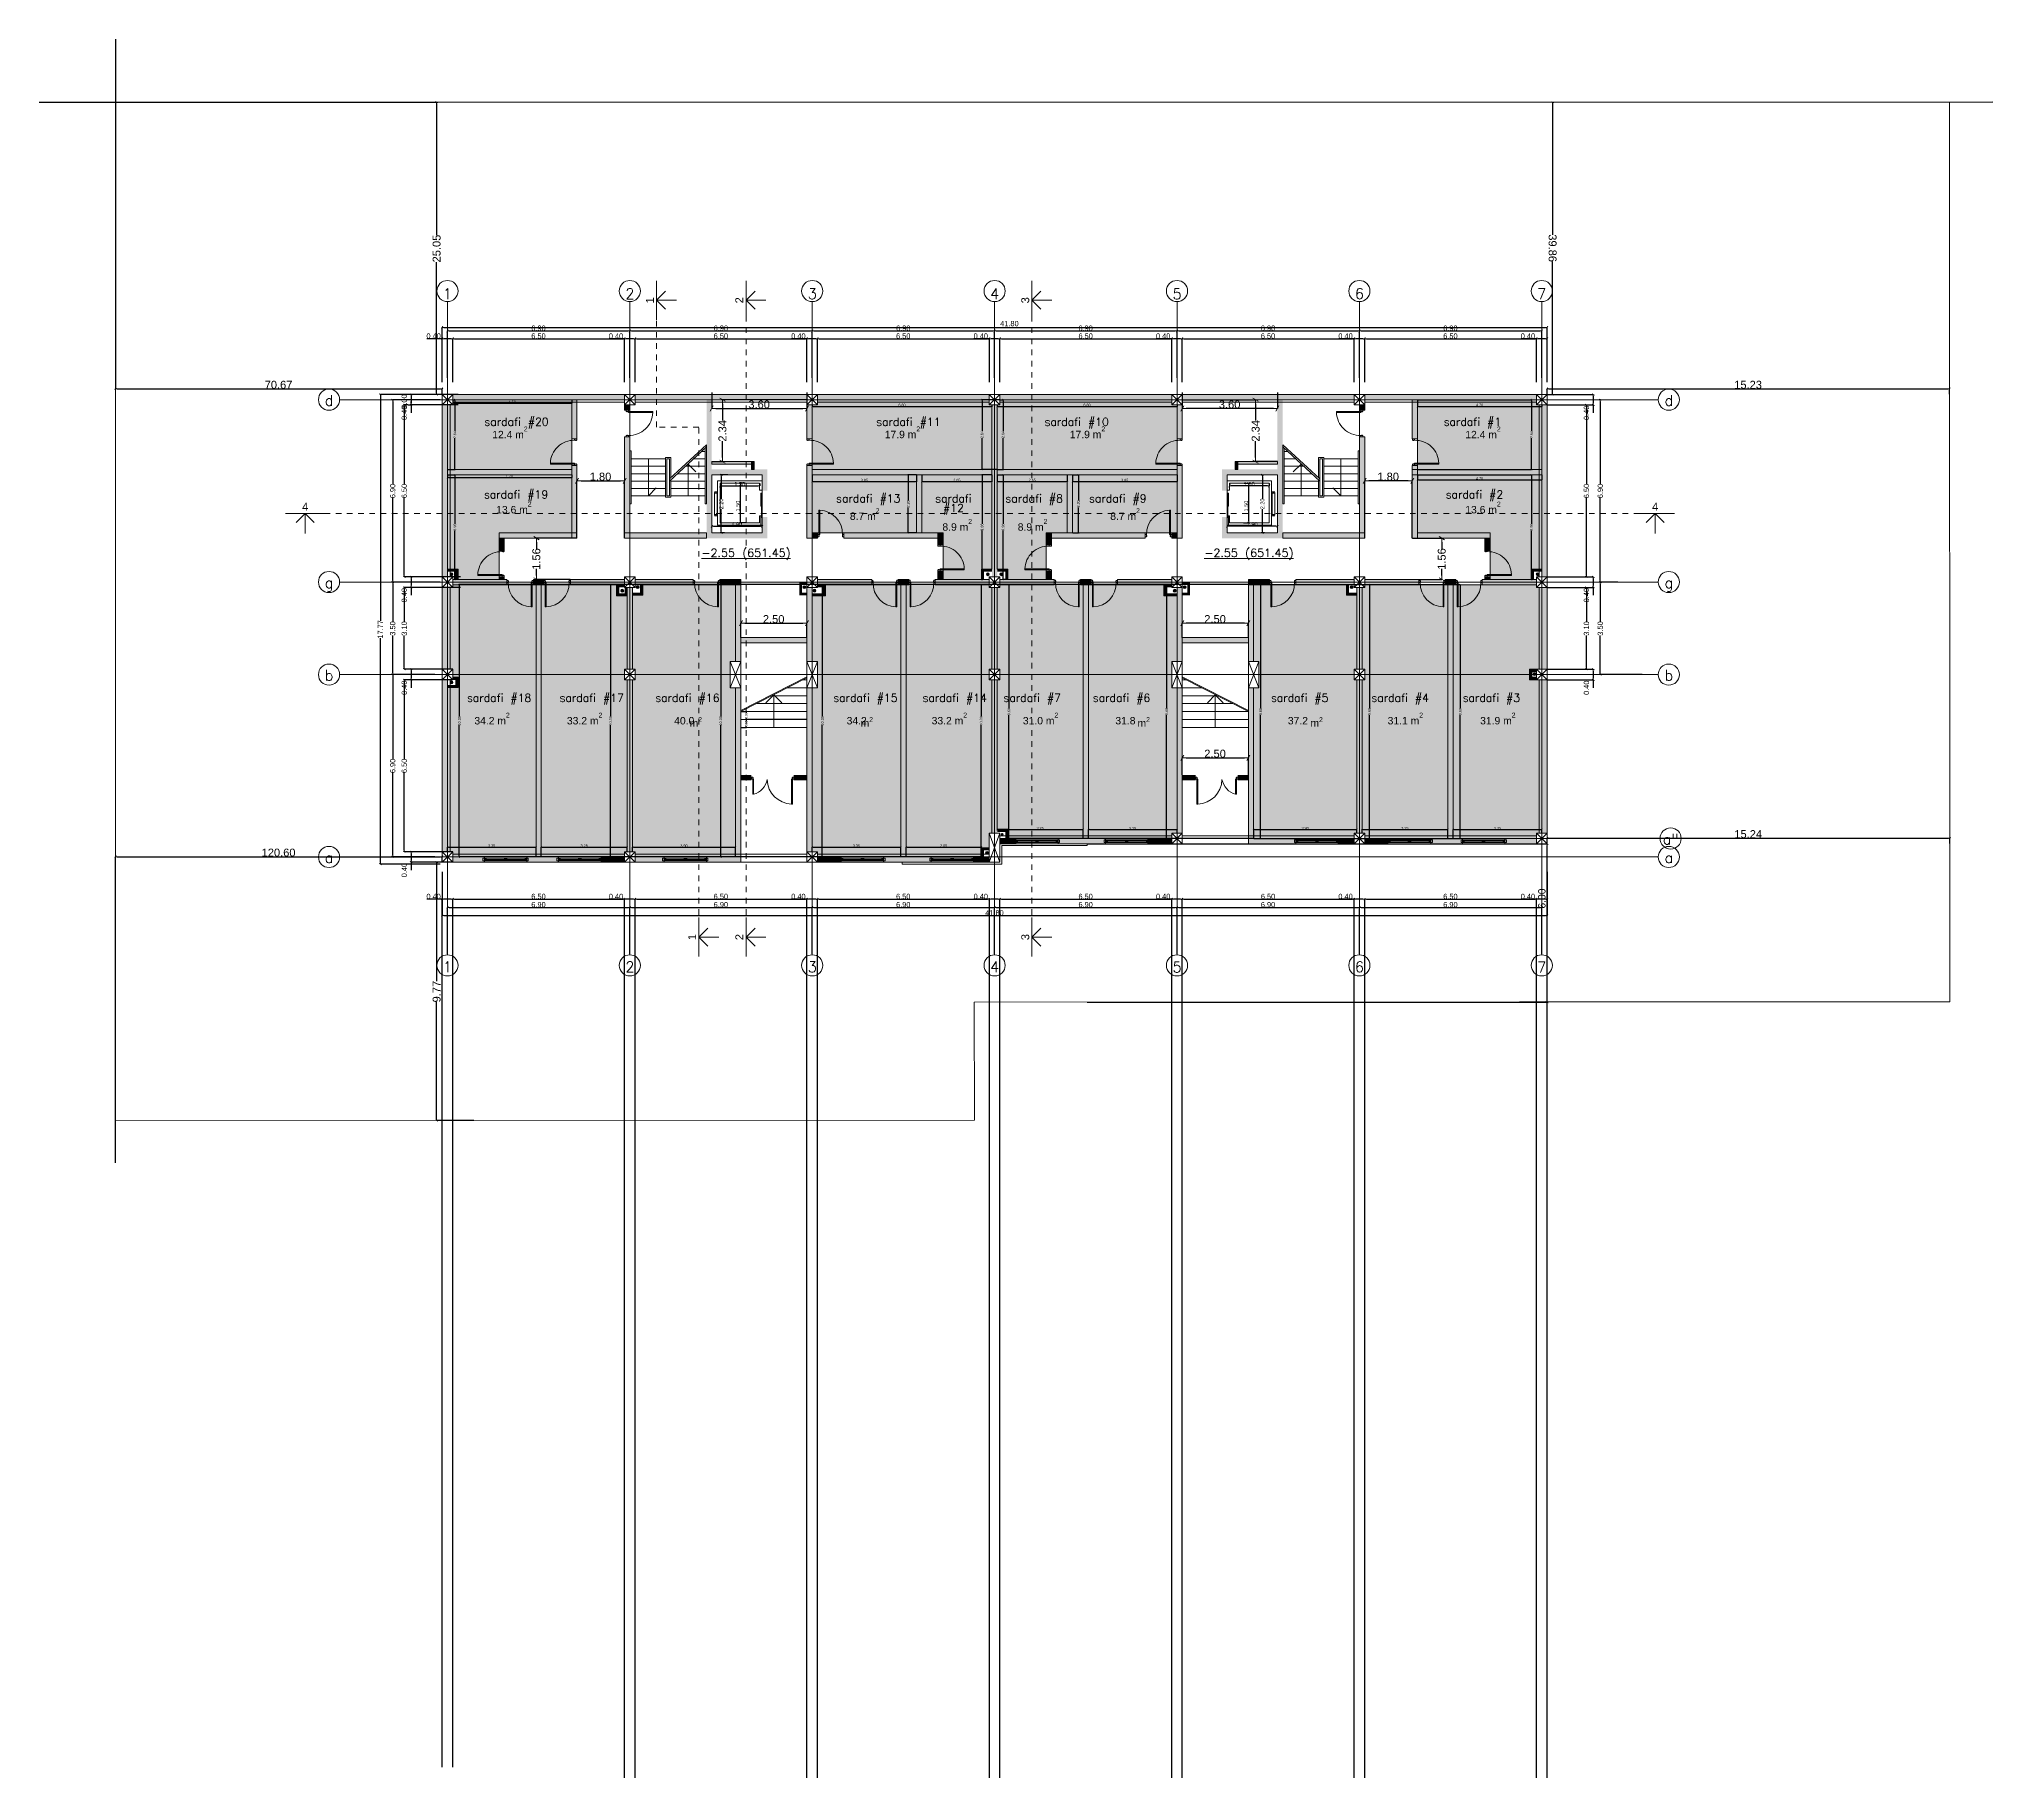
# Model space of a CAD drawing. Header units: millimetres. Extents: x 475616349 to 476941521, y 4620115302 to 4621446928.
# Drawn here: x 476722018 to 476795937, y 4620158529 to 4620224315 of the extents above; entities that cross this region are included whole.
import ezdxf

# ---------------------------------------------------------------- set-up
doc = ezdxf.new("R2010")
doc.units = ezdxf.units.MM
doc.header["$MEASUREMENT"] = 0
doc.set_wipeout_variables(frame=1)
doc.linetypes.add('Dashed', pattern=[423.333333, 211.666667, -211.666667])
doc.linetypes.add('Wipeout_Contour', pattern=[1000, 0, -1000])
for name, color, linetype, lineweight in [('0_Pen_No__42_Pen_No__250_Pen_No__5', 5, 'Continuous', 0), ('2D Drafting - General_Pen_No__1_Pen_No__7', 7, 'Continuous', 0), ('2D Drafting - General_Pen_No__1_Pen_No__7_Pen_No__7', 7, 'Continuous', 0), ('2D Drafting - General_Pen_No__250_Pen_No__7_Pen_No__154', 154, 'Continuous', 0), ('2D Drafting - General_Pen_No__250_Pen_No__7_Pen_No__250', 7, 'Continuous', 0), ('2D Drafting - General_Pen_No__250_Pen_No__7_Pen_No__7', 7, 'Continuous', 0), ('Annotation - Text_Pen_No__7_Pen_No__5', 5, 'Continuous', 0), ('Doors_Pen_No__7_Pen_No__7', 7, 'Continuous', 0), ('Doors_Pen_No__7_Pen_No__7_Pen_No__7', 7, 'Continuous', 0), ('G-Anno-Nplt_Pen_No__250', 7, 'Continuous', 0), ('G-Anno-Nplt_Pen_No__4', 7, 'Continuous', 0), ('G-Anno-Nplt_Pen_No__7', 7, 'Continuous', 0), ('G-Anno-Nplt_Pen_No__8', 8, 'Continuous', 0), ('gegmebi_Pen_No__7_Pen_No__7', 7, 'Continuous', 0), ('kar-panjara_Pen_No__7_Pen_No__7_Pen_No__7', 7, 'Continuous', 0), ('New_._Pen_No__1', 1, 'Continuous', 0), ('New_._Pen_No__4', 7, 'Continuous', 0), ('New_2D Drafting - General_Pen_No__250_Pen_No__7', 7, 'Continuous', 0), ('New_2D Drafting - General_Pen_No__250_Pen_No__7_Pen_No__154', 154, 'Continuous', 0), ('New_2D Drafting - General_Pen_No__250_Pen_No__7_Pen_No__250', 7, 'Continuous', 0), ('New_2D Drafting - General_Pen_No__250_Pen_No__7_Pen_No__7', 7, 'Continuous', 0), ('New_2D Drafting - General_Pen_No__30_Pen_No__9_Pen_No__9_Pen_No__7', 7, 'Continuous', 0), ('New_a-iataki_Pen_No__5_Pen_No__5_Pen_No__4', 7, 'Continuous', 0), ('New_R03_Nakveti_Pen_No__250', 7, 'Continuous', 0), ('New_R03_Nakveti_Pen_No__4', 7, 'Continuous', 0), ('New_reg_nak_Pen_No__7', 7, 'Continuous', 0), ('New_shenobebi_Pen_No__1', 1, 'Continuous', 0), ('New_shenobebi_Pen_No__7', 7, 'Continuous', 0), ('New_Structural - Bearing_Pen_No__1', 1, 'Continuous', 0), ('New_Structural - Bearing_Pen_No__250', 7, 'Continuous', 0), ('New_ნავეთების კონტურები გრგ2_Pen_No__1', 1, 'Continuous', 0), ('shaxtebi da milebi_Pen_No__1_Pen_No__1_Pen_No__1', 1, 'Continuous', 0), ('zoma_Pen_No__5_Pen_No__5', 5, 'Continuous', 0)]:
    doc.layers.add(name, color=color, linetype=linetype, lineweight=lineweight)
doc.layers.add('New_zoma', color=7, linetype='Continuous')
doc.layers.add('zoma', color=7, linetype='Continuous')
doc.styles.add('GENERATED_STYLE_1', font='arial.ttf')
doc.styles.add('GENERATED_STYLE_2', font='arial.ttf')
doc.linetypes.add('Break', pattern='A,0,[1,бѓЎбѓђбѓ®бѓљбѓ\x98бѓ\x98 #13 nika1.Shx,S=15.679026,R=0,X=0,Y=0],-1975.557214,0', length=1975.557214)
doc.dimstyles.new('GENERATED_STYLE__1', dxfattribs={"dimtxt": 200, "dimasz": 64.421331, "dimexe": 0.18, "dimexo": 3, "dimgap": 0.09, "dimtad": 1, "dimtih": 1, "dimtoh": 1, "dimlfac": 0.001, "dimzin": 0, "dimdsep": 46, "dimtxsty": 'GENERATED_STYLE_2', "dimblk": 'ARROWHEAD_2', "dimblk1": 'ARROWHEAD_2', "dimblk2": 'ARROWHEAD_2', "dimcen": 0.09, "dimclrd": 142, "dimclre": 142, "dimclrt": 142, "dimadec": 0, "dimazin": 0, "dimtfac": 1, "dimtdec": 4, "dimtmove": 0, "dimatfit": 3, "dimfxl": 1, "dimtolj": 1, "dimtzin": 0, "dimarcsym": 0})
doc.dimstyles.new('GENERATED_STYLE__15', dxfattribs={"dimtxt": 150, "dimasz": 64.421331, "dimexe": 0.18, "dimexo": 3, "dimgap": 0.09, "dimtad": 1, "dimlfac": 0.001, "dimzin": 0, "dimdsep": 46, "dimtxsty": 'GENERATED_STYLE_2', "dimblk": 'ARROWHEAD_2', "dimblk1": 'ARROWHEAD_2', "dimblk2": 'ARROWHEAD_2', "dimcen": 0.09, "dimclrd": 142, "dimclre": 142, "dimclrt": 142, "dimadec": 0, "dimazin": 0, "dimtfac": 1, "dimtdec": 4, "dimtmove": 0, "dimatfit": 3, "dimfxl": 1, "dimtolj": 1, "dimtzin": 0, "dimarcsym": 0})
doc.dimstyles.new('GENERATED_STYLE__2', dxfattribs={"dimtxt": 200, "dimasz": 64.421331, "dimexe": 0.18, "dimexo": 3, "dimgap": 0.09, "dimtad": 1, "dimlfac": 0.001, "dimzin": 0, "dimdsep": 46, "dimtxsty": 'GENERATED_STYLE_2', "dimblk": 'ARROWHEAD_2', "dimblk1": 'ARROWHEAD_2', "dimblk2": 'ARROWHEAD_2', "dimcen": 0.09, "dimclrd": 142, "dimclre": 142, "dimclrt": 142, "dimadec": 0, "dimazin": 0, "dimtfac": 1, "dimtdec": 4, "dimtmove": 0, "dimatfit": 3, "dimfxl": 1, "dimtolj": 1, "dimtzin": 0, "dimarcsym": 0})
doc.dimstyles.new('GENERATED_STYLE__27', dxfattribs={"dimtxt": 150, "dimasz": 64.421331, "dimexe": 0.18, "dimexo": 3, "dimgap": 0.09, "dimtad": 1, "dimtih": 1, "dimtoh": 1, "dimlfac": 0.001, "dimzin": 0, "dimdsep": 46, "dimtxsty": 'GENERATED_STYLE_2', "dimblk": 'ARROWHEAD_2', "dimblk1": 'ARROWHEAD_2', "dimblk2": 'ARROWHEAD_2', "dimcen": 0.09, "dimclrd": 142, "dimclre": 142, "dimclrt": 142, "dimadec": 0, "dimazin": 0, "dimtfac": 1, "dimtdec": 4, "dimtmove": 0, "dimatfit": 3, "dimfxl": 1, "dimtolj": 1, "dimtzin": 0, "dimarcsym": 0})
doc.dimstyles.new('GENERATED_STYLE__28', dxfattribs={"dimtxt": 150, "dimasz": 64.421331, "dimexe": 0.18, "dimexo": 3, "dimgap": 0.09, "dimtad": 1, "dimlfac": 0.001, "dimzin": 0, "dimdsep": 46, "dimtxsty": 'GENERATED_STYLE_2', "dimblk": 'ARROWHEAD_2', "dimblk1": 'ARROWHEAD_2', "dimblk2": 'ARROWHEAD_2', "dimcen": 0.09, "dimclrd": 142, "dimclre": 142, "dimclrt": 142, "dimadec": 0, "dimazin": 0, "dimtfac": 1, "dimtdec": 4, "dimtmove": 2, "dimatfit": 3, "dimfxl": 1, "dimtolj": 1, "dimtzin": 0, "dimarcsym": 0})
doc.dimstyles.new('GENERATED_STYLE__29', dxfattribs={"dimtxt": 80.000001, "dimasz": 38, "dimexe": 0.18, "dimexo": 3, "dimgap": 0.09, "dimtad": 1, "dimlfac": 0.001, "dimzin": 0, "dimdsep": 46, "dimtxsty": 'GENERATED_STYLE_2', "dimblk": 'ARROWHEAD_2', "dimblk1": 'ARROWHEAD_2', "dimblk2": 'ARROWHEAD_2', "dimcen": 0.09, "dimclrd": 142, "dimclre": 142, "dimclrt": 142, "dimadec": 0, "dimazin": 0, "dimtfac": 1, "dimtdec": 4, "dimtmove": 0, "dimatfit": 3, "dimfxl": 1, "dimtolj": 1, "dimtzin": 0, "dimarcsym": 0})
doc.dimstyles.new('GENERATED_STYLE__3', dxfattribs={"dimtxt": 200, "dimasz": 64.421331, "dimexe": 0.18, "dimexo": 3, "dimgap": 0.09, "dimtad": 1, "dimtih": 1, "dimtoh": 1, "dimlfac": 0.001, "dimzin": 0, "dimdsep": 46, "dimtxsty": 'GENERATED_STYLE_2', "dimblk": 'ARROWHEAD_2', "dimblk1": 'ARROWHEAD_2', "dimblk2": 'ARROWHEAD_2', "dimcen": 0.09, "dimclrd": 142, "dimclre": 142, "dimclrt": 142, "dimadec": 0, "dimazin": 0, "dimtfac": 1, "dimtdec": 4, "dimtmove": 2, "dimatfit": 3, "dimfxl": 1, "dimtolj": 1, "dimtzin": 0, "dimarcsym": 0})
doc.dimstyles.new('GENERATED_STYLE__33', dxfattribs={"dimtxt": 300, "dimasz": 64.421331, "dimexe": 0.18, "dimexo": 3, "dimgap": 0.09, "dimtad": 1, "dimlfac": 0.001, "dimzin": 0, "dimdsep": 46, "dimtxsty": 'GENERATED_STYLE_1', "dimblk": 'ARROWHEAD_2', "dimblk1": 'ARROWHEAD_2', "dimblk2": 'ARROWHEAD_2', "dimcen": 0.09, "dimclrd": 1, "dimclre": 1, "dimclrt": 1, "dimadec": 0, "dimazin": 0, "dimtfac": 1, "dimtdec": 4, "dimtmove": 0, "dimatfit": 3, "dimfxl": 1, "dimtolj": 1, "dimtzin": 0, "dimarcsym": 0})
doc.dimstyles.new('GENERATED_STYLE__34', dxfattribs={"dimtxt": 300, "dimasz": 64.421331, "dimexe": 0.18, "dimexo": 3, "dimgap": 0.09, "dimtad": 1, "dimtih": 1, "dimtoh": 1, "dimlfac": 0.001, "dimzin": 0, "dimdsep": 46, "dimtxsty": 'GENERATED_STYLE_1', "dimblk": 'ARROWHEAD_2', "dimblk1": 'ARROWHEAD_2', "dimblk2": 'ARROWHEAD_2', "dimcen": 0.09, "dimclrd": 1, "dimclre": 1, "dimclrt": 1, "dimadec": 0, "dimazin": 0, "dimtfac": 1, "dimtdec": 4, "dimtmove": 0, "dimatfit": 3, "dimfxl": 1, "dimtolj": 1, "dimtzin": 0, "dimarcsym": 0})
doc.dimstyles.new('GENERATED_STYLE__37', dxfattribs={"dimtxt": 300, "dimasz": 152, "dimexe": 0.18, "dimexo": 3, "dimgap": 0.09, "dimtad": 1, "dimtih": 1, "dimtoh": 1, "dimlfac": 0.001, "dimzin": 0, "dimdsep": 46, "dimtxsty": 'GENERATED_STYLE_2', "dimblk": 'ARROWHEAD_2', "dimblk1": 'ARROWHEAD_2', "dimblk2": 'ARROWHEAD_2', "dimcen": 0.09, "dimclrd": 7, "dimclre": 7, "dimclrt": 7, "dimadec": 0, "dimazin": 0, "dimtfac": 1, "dimtdec": 4, "dimtmove": 0, "dimatfit": 3, "dimfxl": 1, "dimtolj": 1, "dimtzin": 0, "dimarcsym": 0})
doc.dimstyles.new('GENERATED_STYLE__38', dxfattribs={"dimtxt": 300, "dimasz": 152, "dimexe": 0.18, "dimexo": 3, "dimgap": 0.09, "dimtad": 1, "dimlfac": 0.001, "dimzin": 0, "dimdsep": 46, "dimtxsty": 'GENERATED_STYLE_2', "dimblk": 'ARROWHEAD_2', "dimblk1": 'ARROWHEAD_2', "dimblk2": 'ARROWHEAD_2', "dimcen": 0.09, "dimclrd": 7, "dimclre": 7, "dimclrt": 7, "dimadec": 0, "dimazin": 0, "dimtfac": 1, "dimtdec": 4, "dimtmove": 0, "dimatfit": 3, "dimfxl": 1, "dimtolj": 1, "dimtzin": 0, "dimarcsym": 0})
doc.dimstyles.new('GENERATED_STYLE__39', dxfattribs={"dimtxt": 100, "dimasz": 38, "dimexe": 0.18, "dimexo": 3, "dimgap": 0.09, "dimtad": 1, "dimtih": 1, "dimtoh": 1, "dimlfac": 0.001, "dimzin": 0, "dimdsep": 46, "dimtxsty": 'GENERATED_STYLE_2', "dimblk": 'ARROWHEAD_2', "dimblk1": 'ARROWHEAD_2', "dimblk2": 'ARROWHEAD_2', "dimcen": 0.09, "dimclrd": 7, "dimclre": 7, "dimclrt": 7, "dimadec": 0, "dimazin": 0, "dimtfac": 1, "dimtdec": 4, "dimtmove": 0, "dimatfit": 3, "dimfxl": 1, "dimtolj": 1, "dimtzin": 0, "dimarcsym": 0})
doc.dimstyles.new('GENERATED_STYLE__40', dxfattribs={"dimtxt": 100, "dimasz": 38, "dimexe": 0.18, "dimexo": 3, "dimgap": 0.09, "dimtad": 1, "dimlfac": 0.001, "dimzin": 0, "dimdsep": 46, "dimtxsty": 'GENERATED_STYLE_2', "dimblk": 'ARROWHEAD_2', "dimblk1": 'ARROWHEAD_2', "dimblk2": 'ARROWHEAD_2', "dimcen": 0.09, "dimclrd": 7, "dimclre": 7, "dimclrt": 7, "dimadec": 0, "dimazin": 0, "dimtfac": 1, "dimtdec": 4, "dimtmove": 0, "dimatfit": 3, "dimfxl": 1, "dimtolj": 1, "dimtzin": 0, "dimarcsym": 0})
doc.dimstyles.new('GENERATED_STYLE__53', dxfattribs={"dimtxt": 279.999995, "dimasz": 64.421331, "dimexe": 0.18, "dimexo": 3, "dimgap": 0.09, "dimtad": 1, "dimlfac": 0.001, "dimzin": 0, "dimdsep": 46, "dimtxsty": 'GENERATED_STYLE_1', "dimblk": 'ARROWHEAD_2', "dimblk1": 'ARROWHEAD_2', "dimblk2": 'ARROWHEAD_2', "dimcen": 0.09, "dimclrd": 1, "dimclre": 1, "dimclrt": 1, "dimadec": 0, "dimazin": 0, "dimtfac": 1, "dimtdec": 4, "dimtmove": 2, "dimatfit": 3, "dimfxl": 1, "dimtolj": 1, "dimtzin": 0, "dimarcsym": 0})

# ---------------------------------------------------------------- blocks, each defined once
blk = doc.blocks.new('ARROWHEAD_2')
at = {"color": 0, "linetype": 'Continuous', "lineweight": 0}
for p, q in [((0, 0), (-1, 0)), ((-0.38, -0.66), (0.38, 0.66))]:
    blk.add_line(p, q, dxfattribs=at)
blk = doc.blocks.new('*D1158', base_point=(476577134, 4620325126))
at = {"layer": 'Defpoints', "color": 0, "linetype": 'Continuous', "transparency": 16777216}
for p in [(476735397, 4620200272), (476736989, 4620200272), (476736989, 4620193372)]:
    blk.add_point(p, dxfattribs=at)
at = {"layer": 'zoma', "color": 142, "linetype": 'Continuous', "lineweight": -2, "transparency": 16777216}
for p, q in [((476736986, 4620200272), (476735397, 4620200272)), ((476735397, 4620200207), (476735397, 4620197076)), ((476735397, 4620193436), (476735397, 4620196556)), ((476736986, 4620193372), (476735397, 4620193372))]:
    blk.add_line(p, q, dxfattribs=at)
at = {"layer": 'zoma', "color": 142, "linetype": 'Continuous', "lineweight": -2, "transparency": 16777216, "xscale": 64.4213309708986, "yscale": 64.4213309708986, "zscale": 64.4213309708986}
for p, rotation in [((476735397, 4620200272), 90), ((476735397, 4620193372), 270)]:
    blk.add_blockref('ARROWHEAD_2', p, dxfattribs=dict(at, rotation=rotation))
at = {"layer": 'zoma', "color": 142, "linetype": 'Continuous', "lineweight": 0, "transparency": 16777216, "insert": (476735397, 4620196816), "char_height": 200, "attachment_point": 5, "rotation": 90, "style": 'GENERATED_STYLE_2'}
blk.add_mtext('\\A1;6.90', dxfattribs=at)
blk = doc.blocks.new('*D1159', base_point=(476577134, 4620325126))
at = {"layer": 'Defpoints', "color": 0, "linetype": 'Continuous', "transparency": 16777216}
for p in [(476735397, 4620203772), (476737199, 4620203772), (476736989, 4620200272)]:
    blk.add_point(p, dxfattribs=at)
at = {"layer": 'zoma', "color": 142, "linetype": 'Continuous', "lineweight": -2, "transparency": 16777216}
for p, q in [((476737196, 4620203772), (476735397, 4620203772)), ((476735397, 4620203707), (476735397, 4620202275)), ((476735397, 4620200336), (476735397, 4620201756)), ((476736986, 4620200272), (476735397, 4620200272))]:
    blk.add_line(p, q, dxfattribs=at)
at = {"layer": 'zoma', "color": 142, "linetype": 'Continuous', "lineweight": -2, "transparency": 16777216, "xscale": 64.4213309708986, "yscale": 64.4213309708986, "zscale": 64.4213309708986}
for p, rotation in [((476735397, 4620203772), 90), ((476735397, 4620200272), 270)]:
    blk.add_blockref('ARROWHEAD_2', p, dxfattribs=dict(at, rotation=rotation))
at = {"layer": 'zoma', "color": 142, "linetype": 'Continuous', "lineweight": 0, "transparency": 16777216, "insert": (476735397, 4620202016), "char_height": 200, "attachment_point": 5, "rotation": 90, "style": 'GENERATED_STYLE_2'}
blk.add_mtext('\\A1;3.50', dxfattribs=at)
blk = doc.blocks.new('*D1160', base_point=(476577134, 4620325126))
at = {"layer": 'Defpoints', "color": 0, "linetype": 'Continuous', "transparency": 16777216}
for p in [(476735397, 4620210672), (476737199, 4620210672), (476737199, 4620203772)]:
    blk.add_point(p, dxfattribs=at)
at = {"layer": 'zoma', "color": 142, "linetype": 'Continuous', "lineweight": -2, "transparency": 16777216}
for p, q in [((476737196, 4620210672), (476735397, 4620210672)), ((476735397, 4620210607), (476735397, 4620207476)), ((476735397, 4620203836), (476735397, 4620206956)), ((476737196, 4620203772), (476735397, 4620203772))]:
    blk.add_line(p, q, dxfattribs=at)
at = {"layer": 'zoma', "color": 142, "linetype": 'Continuous', "lineweight": -2, "transparency": 16777216, "xscale": 64.4213309708986, "yscale": 64.4213309708986, "zscale": 64.4213309708986}
for p, rotation in [((476735397, 4620210672), 90), ((476735397, 4620203772), 270)]:
    blk.add_blockref('ARROWHEAD_2', p, dxfattribs=dict(at, rotation=rotation))
at = {"layer": 'zoma', "color": 142, "linetype": 'Continuous', "lineweight": 0, "transparency": 16777216, "insert": (476735397, 4620207216), "char_height": 200, "attachment_point": 5, "rotation": 90, "style": 'GENERATED_STYLE_2'}
blk.add_mtext('\\A1;6.90', dxfattribs=at)
blk = doc.blocks.new('*D1161', base_point=(476577134, 4620325126))
at = {"layer": 'Defpoints', "color": 0, "linetype": 'Continuous', "transparency": 16777216}
for p in [(476736094, 4620193572), (476737670, 4620193572), (476737670, 4620193172)]:
    blk.add_point(p, dxfattribs=at)
at = {"layer": 'zoma', "color": 142, "linetype": 'Continuous', "lineweight": -2, "transparency": 16777216}
for p, q in [((476737667, 4620193572), (476736094, 4620193572)), ((476736094, 4620193508), (476736094, 4620193236)), ((476737667, 4620193172), (476736094, 4620193172)), ((476736094, 4620193172), (476736094, 4620192875))]:
    blk.add_line(p, q, dxfattribs=at)
at = {"layer": 'zoma', "color": 142, "linetype": 'Continuous', "lineweight": -2, "transparency": 16777216, "xscale": 64.4213309708986, "yscale": 64.4213309708986, "zscale": 64.4213309708986}
for p, rotation in [((476736094, 4620193572), 89.99948275157509), ((476736094, 4620193172), 269.999482751575)]:
    blk.add_blockref('ARROWHEAD_2', p, dxfattribs=dict(at, rotation=rotation))
at = {"layer": 'zoma', "color": 142, "linetype": 'Continuous', "lineweight": 0, "transparency": 16777216, "insert": (476735834, 4620192875), "char_height": 200, "attachment_point": 5, "rotation": 89.99948, "style": 'GENERATED_STYLE_2'}
blk.add_mtext('\\A1;0.40', dxfattribs=at)
blk = doc.blocks.new('*D1162', base_point=(476577134, 4620325126))
at = {"layer": 'Defpoints', "color": 0, "linetype": 'Continuous', "transparency": 16777216}
for p in [(476735834, 4620200072), (476737670, 4620200072), (476737670, 4620193572)]:
    blk.add_point(p, dxfattribs=at)
at = {"layer": 'zoma', "color": 142, "linetype": 'Continuous', "lineweight": -2, "transparency": 16777216}
for p, q in [((476737667, 4620200072), (476735834, 4620200072)), ((476735834, 4620200008), (476735834, 4620197076)), ((476735834, 4620193636), (476735834, 4620196556)), ((476737667, 4620193572), (476735834, 4620193572))]:
    blk.add_line(p, q, dxfattribs=at)
at = {"layer": 'zoma', "color": 142, "linetype": 'Continuous', "lineweight": -2, "transparency": 16777216, "xscale": 64.4213309708986, "yscale": 64.4213309708986, "zscale": 64.4213309708986}
for p, rotation in [((476735834, 4620200072), 89.99948275157509), ((476735834, 4620193572), 269.999482751575)]:
    blk.add_blockref('ARROWHEAD_2', p, dxfattribs=dict(at, rotation=rotation))
at = {"layer": 'zoma', "color": 142, "linetype": 'Continuous', "lineweight": 0, "transparency": 16777216, "insert": (476735834, 4620196816), "char_height": 200, "attachment_point": 5, "rotation": 89.99948, "style": 'GENERATED_STYLE_2'}
blk.add_mtext('\\A1;6.50', dxfattribs=at)
blk = doc.blocks.new('*D1163', base_point=(476577134, 4620325126))
at = {"layer": 'Defpoints', "color": 0, "linetype": 'Continuous', "transparency": 16777216}
for p in [(476736094, 4620200472), (476737670, 4620200472), (476737670, 4620200072)]:
    blk.add_point(p, dxfattribs=at)
at = {"layer": 'zoma', "color": 142, "linetype": 'Continuous', "lineweight": -2, "transparency": 16777216}
for p, q in [((476737667, 4620200472), (476736094, 4620200472)), ((476736094, 4620200408), (476736094, 4620200136)), ((476737667, 4620200072), (476736094, 4620200072)), ((476736094, 4620200072), (476736094, 4620199775))]:
    blk.add_line(p, q, dxfattribs=at)
at = {"layer": 'zoma', "color": 142, "linetype": 'Continuous', "lineweight": -2, "transparency": 16777216, "xscale": 64.4213309708986, "yscale": 64.4213309708986, "zscale": 64.4213309708986}
for p, rotation in [((476736094, 4620200472), 89.99948275157509), ((476736094, 4620200072), 269.999482751575)]:
    blk.add_blockref('ARROWHEAD_2', p, dxfattribs=dict(at, rotation=rotation))
at = {"layer": 'zoma', "color": 142, "linetype": 'Continuous', "lineweight": 0, "transparency": 16777216, "insert": (476735834, 4620199775), "char_height": 200, "attachment_point": 5, "rotation": 89.99948, "style": 'GENERATED_STYLE_2'}
blk.add_mtext('\\A1;0.40', dxfattribs=at)
blk = doc.blocks.new('*D1164', base_point=(476577134, 4620325126))
at = {"layer": 'Defpoints', "color": 0, "linetype": 'Continuous', "transparency": 16777216}
for p in [(476735834, 4620203572), (476737970, 4620203572), (476737670, 4620200472)]:
    blk.add_point(p, dxfattribs=at)
at = {"layer": 'zoma', "color": 142, "linetype": 'Continuous', "lineweight": -2, "transparency": 16777216}
for p, q in [((476737967, 4620203572), (476735834, 4620203572)), ((476735834, 4620203508), (476735834, 4620202275)), ((476735834, 4620200536), (476735834, 4620201756)), ((476737667, 4620200472), (476735834, 4620200472))]:
    blk.add_line(p, q, dxfattribs=at)
at = {"layer": 'zoma', "color": 142, "linetype": 'Continuous', "lineweight": -2, "transparency": 16777216, "xscale": 64.4213309708986, "yscale": 64.4213309708986, "zscale": 64.4213309708986}
for p, rotation in [((476735834, 4620203572), 89.99948275157509), ((476735834, 4620200472), 269.999482751575)]:
    blk.add_blockref('ARROWHEAD_2', p, dxfattribs=dict(at, rotation=rotation))
at = {"layer": 'zoma', "color": 142, "linetype": 'Continuous', "lineweight": 0, "transparency": 16777216, "insert": (476735834, 4620202016), "char_height": 200, "attachment_point": 5, "rotation": 89.99948, "style": 'GENERATED_STYLE_2'}
blk.add_mtext('\\A1;3.10', dxfattribs=at)
blk = doc.blocks.new('*D1165', base_point=(476577134, 4620325126))
at = {"layer": 'Defpoints', "color": 0, "linetype": 'Continuous', "transparency": 16777216}
for p in [(476736094, 4620203972), (476737970, 4620203972), (476737970, 4620203572)]:
    blk.add_point(p, dxfattribs=at)
at = {"layer": 'zoma', "color": 142, "linetype": 'Continuous', "lineweight": -2, "transparency": 16777216}
for p, q in [((476737967, 4620203972), (476736094, 4620203972)), ((476736094, 4620203908), (476736094, 4620203636)), ((476737967, 4620203572), (476736094, 4620203572)), ((476736094, 4620203572), (476736094, 4620203275))]:
    blk.add_line(p, q, dxfattribs=at)
at = {"layer": 'zoma', "color": 142, "linetype": 'Continuous', "lineweight": -2, "transparency": 16777216, "xscale": 64.4213309708986, "yscale": 64.4213309708986, "zscale": 64.4213309708986}
for p, rotation in [((476736094, 4620203972), 89.99948275157509), ((476736094, 4620203572), 269.999482751575)]:
    blk.add_blockref('ARROWHEAD_2', p, dxfattribs=dict(at, rotation=rotation))
at = {"layer": 'zoma', "color": 142, "linetype": 'Continuous', "lineweight": 0, "transparency": 16777216, "insert": (476735834, 4620203275), "char_height": 200, "attachment_point": 5, "rotation": 89.99948, "style": 'GENERATED_STYLE_2'}
blk.add_mtext('\\A1;0.40', dxfattribs=at)
blk = doc.blocks.new('*D1166', base_point=(476577134, 4620325126))
at = {"layer": 'Defpoints', "color": 0, "linetype": 'Continuous', "transparency": 16777216}
for p in [(476735834, 4620210472), (476735974, 4620210472), (476737970, 4620203972)]:
    blk.add_point(p, dxfattribs=at)
at = {"layer": 'zoma', "color": 142, "linetype": 'Continuous', "lineweight": -2, "transparency": 16777216}
for p, q in [((476735971, 4620210472), (476735834, 4620210472)), ((476735834, 4620210408), (476735834, 4620207476)), ((476735834, 4620204036), (476735834, 4620206956)), ((476737967, 4620203972), (476735834, 4620203972))]:
    blk.add_line(p, q, dxfattribs=at)
at = {"layer": 'zoma', "color": 142, "linetype": 'Continuous', "lineweight": -2, "transparency": 16777216, "xscale": 64.4213309708986, "yscale": 64.4213309708986, "zscale": 64.4213309708986}
for p, rotation in [((476735834, 4620210472), 89.99948275157509), ((476735834, 4620203972), 269.999482751575)]:
    blk.add_blockref('ARROWHEAD_2', p, dxfattribs=dict(at, rotation=rotation))
at = {"layer": 'zoma', "color": 142, "linetype": 'Continuous', "lineweight": 0, "transparency": 16777216, "insert": (476735834, 4620207216), "char_height": 200, "attachment_point": 5, "rotation": 89.99948, "style": 'GENERATED_STYLE_2'}
blk.add_mtext('\\A1;6.50', dxfattribs=at)
blk = doc.blocks.new('*D1167', base_point=(476577134, 4620325126))
at = {"layer": 'Defpoints', "color": 0, "linetype": 'Continuous', "transparency": 16777216}
for p in [(476735974, 4620210472), (476736094, 4620210472), (476737870, 4620210472)]:
    blk.add_point(p, dxfattribs=at)
at = {"layer": 'zoma', "color": 142, "linetype": 'Continuous', "lineweight": -2, "transparency": 16777216}
for p, q in [((476736094, 4620210536), (476736094, 4620210601)), ((476735977, 4620210472), (476736094, 4620210472)), ((476737867, 4620210472), (476736094, 4620210472)), ((476736094, 4620210408), (476736094, 4620210343))]:
    blk.add_line(p, q, dxfattribs=at)
at = {"layer": 'zoma', "color": 142, "linetype": 'Continuous', "lineweight": -2, "transparency": 16777216, "xscale": 64.4213309708986, "yscale": 64.4213309708986, "zscale": 64.4213309708986}
for rotation in [269.999482751575, 89.99948275157509]:
    blk.add_blockref('ARROWHEAD_2', (476736094, 4620210472), dxfattribs=dict(at, rotation=rotation))
at = {"layer": 'zoma', "color": 142, "linetype": 'Continuous', "lineweight": 0, "transparency": 16777216, "insert": (476735834, 4620210601), "char_height": 200, "attachment_point": 5, "rotation": 89.99948, "style": 'GENERATED_STYLE_2'}
blk.add_mtext('\\A1;0.00', dxfattribs=at)
blk = doc.blocks.new('*D1168', base_point=(476577134, 4620325126))
at = {"layer": 'Defpoints', "color": 0, "linetype": 'Continuous', "transparency": 16777216}
for p in [(476736094, 4620210872), (476737870, 4620210872), (476737870, 4620210472)]:
    blk.add_point(p, dxfattribs=at)
at = {"layer": 'zoma', "color": 142, "linetype": 'Continuous', "lineweight": -2, "transparency": 16777216}
for p, q in [((476737867, 4620210872), (476736094, 4620210872)), ((476736094, 4620210808), (476736094, 4620210536)), ((476737867, 4620210472), (476736094, 4620210472)), ((476736094, 4620210472), (476736094, 4620210175))]:
    blk.add_line(p, q, dxfattribs=at)
at = {"layer": 'zoma', "color": 142, "linetype": 'Continuous', "lineweight": -2, "transparency": 16777216, "xscale": 64.4213309708986, "yscale": 64.4213309708986, "zscale": 64.4213309708986}
for p, rotation in [((476736094, 4620210872), 89.99948275157509), ((476736094, 4620210472), 269.999482751575)]:
    blk.add_blockref('ARROWHEAD_2', p, dxfattribs=dict(at, rotation=rotation))
at = {"layer": 'zoma', "color": 142, "linetype": 'Continuous', "lineweight": 0, "transparency": 16777216, "insert": (476735834, 4620210175), "char_height": 200, "attachment_point": 5, "rotation": 89.99948, "style": 'GENERATED_STYLE_2'}
blk.add_mtext('\\A1;0.40', dxfattribs=at)
blk = doc.blocks.new('*D1169', base_point=(476577134, 4620325126))
at = {"layer": 'Defpoints', "color": 0, "linetype": 'Continuous', "transparency": 16777216}
for p in [(476747469, 4620205880), (476749369, 4620205885), (476749369, 4620205880)]:
    blk.add_point(p, dxfattribs=at)
at = {"layer": 'zoma', "color": 142, "linetype": 'Continuous', "lineweight": -2, "transparency": 16777216}
for p, q in [((476747469, 4620205883), (476747469, 4620205885)), ((476747534, 4620205885), (476749305, 4620205885)), ((476749369, 4620205883), (476749369, 4620205885))]:
    blk.add_line(p, q, dxfattribs=at)
at = {"layer": 'zoma', "color": 142, "linetype": 'Continuous', "lineweight": -2, "transparency": 16777216, "xscale": 64.4213309708986, "yscale": 64.4213309708986, "zscale": 64.4213309708986, "rotation": 180}
blk.add_blockref('ARROWHEAD_2', (476747469, 4620205885), dxfattribs=at)
at = {"layer": 'zoma', "color": 142, "linetype": 'Continuous', "lineweight": -2, "transparency": 16777216, "xscale": 64.4213309708986, "yscale": 64.4213309708986, "zscale": 64.4213309708986}
blk.add_blockref('ARROWHEAD_2', (476749369, 4620205885), dxfattribs=at)
at = {"layer": 'zoma', "color": 142, "linetype": 'Continuous', "lineweight": 0, "transparency": 16777216, "insert": (476748415, 4620205962), "char_height": 150, "attachment_point": 5, "style": 'GENERATED_STYLE_2'}
blk.add_mtext('\\A1;1.90', dxfattribs=at)
blk = doc.blocks.new('*D1170', base_point=(476577134, 4620325126))
at = {"layer": 'Defpoints', "color": 0, "linetype": 'Continuous', "transparency": 16777216}
for p in [(476748553, 4620207510), (476748731, 4620207510), (476748757, 4620206010)]:
    blk.add_point(p, dxfattribs=at)
at = {"layer": 'zoma', "color": 142, "linetype": 'Continuous', "lineweight": -2, "transparency": 16777216}
for p, q in [((476748728, 4620207510), (476748553, 4620207510)), ((476748553, 4620206075), (476748553, 4620207446)), ((476748754, 4620206010), (476748553, 4620206010))]:
    blk.add_line(p, q, dxfattribs=at)
at = {"layer": 'zoma', "color": 142, "linetype": 'Continuous', "lineweight": -2, "transparency": 16777216, "xscale": 64.4213309708986, "yscale": 64.4213309708986, "zscale": 64.4213309708986}
for p, rotation in [((476748553, 4620207510), 90), ((476748553, 4620206010), 270)]:
    blk.add_blockref('ARROWHEAD_2', p, dxfattribs=dict(at, rotation=rotation))
at = {"layer": 'zoma', "color": 142, "linetype": 'Continuous', "lineweight": 0, "transparency": 16777216, "insert": (476748457, 4620206647), "char_height": 150, "attachment_point": 5, "rotation": 90, "style": 'GENERATED_STYLE_2'}
blk.add_mtext('\\A1;1.50', dxfattribs=at)
blk = doc.blocks.new('*D1171', base_point=(476577134, 4620325126))
at = {"layer": 'Defpoints', "color": 0, "linetype": 'Continuous', "transparency": 16777216}
for p in [(476747780, 4620207509), (476749280, 4620207509), (476749280, 4620207409)]:
    blk.add_point(p, dxfattribs=at)
at = {"layer": 'zoma', "color": 142, "linetype": 'Continuous', "lineweight": -2, "transparency": 16777216}
for p, q in [((476747780, 4620207506), (476747780, 4620207409)), ((476747844, 4620207409), (476749215, 4620207409)), ((476749280, 4620207506), (476749280, 4620207409))]:
    blk.add_line(p, q, dxfattribs=at)
at = {"layer": 'zoma', "color": 142, "linetype": 'Continuous', "lineweight": -2, "transparency": 16777216, "xscale": 64.4213309708986, "yscale": 64.4213309708986, "zscale": 64.4213309708986, "rotation": 180}
blk.add_blockref('ARROWHEAD_2', (476747780, 4620207409), dxfattribs=at)
at = {"layer": 'zoma', "color": 142, "linetype": 'Continuous', "lineweight": -2, "transparency": 16777216, "xscale": 64.4213309708986, "yscale": 64.4213309708986, "zscale": 64.4213309708986}
blk.add_blockref('ARROWHEAD_2', (476749280, 4620207409), dxfattribs=at)
at = {"layer": 'zoma', "color": 142, "linetype": 'Continuous', "lineweight": 0, "transparency": 16777216, "insert": (476748525, 4620207486), "char_height": 150, "attachment_point": 5, "style": 'GENERATED_STYLE_2'}
blk.add_mtext('\\A1;1.50', dxfattribs=at)
blk = doc.blocks.new('*D1172', base_point=(476577134, 4620325126))
at = {"layer": 'Defpoints', "color": 0, "linetype": 'Continuous', "transparency": 16777216}
for p in [(476747826, 4620207833), (476748073, 4620207833), (476747956, 4620205633)]:
    blk.add_point(p, dxfattribs=at)
at = {"layer": 'zoma', "color": 142, "linetype": 'Continuous', "lineweight": -2, "transparency": 16777216}
for p, q in [((476748070, 4620207833), (476747826, 4620207833)), ((476747826, 4620207769), (476747826, 4620206925)), ((476747826, 4620205698), (476747826, 4620206533)), ((476747953, 4620205633), (476747826, 4620205633))]:
    blk.add_line(p, q, dxfattribs=at)
at = {"layer": 'zoma', "color": 142, "linetype": 'Continuous', "lineweight": -2, "transparency": 16777216, "xscale": 64.4213309708986, "yscale": 64.4213309708986, "zscale": 64.4213309708986}
for p, rotation in [((476747826, 4620207833), 90), ((476747826, 4620205633), 270)]:
    blk.add_blockref('ARROWHEAD_2', p, dxfattribs=dict(at, rotation=rotation))
at = {"layer": 'zoma', "color": 142, "linetype": 'Continuous', "lineweight": 0, "transparency": 16777216, "insert": (476747826, 4620206729), "char_height": 150, "attachment_point": 5, "rotation": 90, "style": 'GENERATED_STYLE_2'}
blk.add_mtext('\\A1;2.20', dxfattribs=at)
blk = doc.blocks.new('*D1173', base_point=(476577134, 4620325126))
at = {"layer": 'Defpoints', "color": 0, "linetype": 'Continuous', "transparency": 16777216}
for p in [(476748569, 4620198272), (476748771, 4620198572), (476751069, 4620198572)]:
    blk.add_point(p, dxfattribs=at)
at = {"layer": 'zoma', "color": 142, "linetype": 'Continuous', "lineweight": -2, "transparency": 16777216}
for p, q in [((476748572, 4620198272), (476748771, 4620198272)), ((476751066, 4620198572), (476748771, 4620198572)), ((476748771, 4620198534), (476748771, 4620198523)), ((476748771, 4620198310), (476748771, 4620198316))]:
    blk.add_line(p, q, dxfattribs=at)
at = {"layer": 'zoma', "color": 142, "linetype": 'Continuous', "lineweight": -2, "transparency": 16777216, "xscale": 38.00000000000001, "yscale": 38.00000000000001, "zscale": 38.00000000000001}
for p, rotation in [((476748771, 4620198572), 90), ((476748771, 4620198272), 270)]:
    blk.add_blockref('ARROWHEAD_2', p, dxfattribs=dict(at, rotation=rotation))
at = {"layer": 'zoma', "color": 142, "linetype": 'Continuous', "lineweight": 0, "transparency": 16777216, "insert": (476748771, 4620198419), "char_height": 80, "attachment_point": 5, "rotation": 90, "style": 'GENERATED_STYLE_2'}
blk.add_mtext('\\A1;0.30', dxfattribs=at)
blk = doc.blocks.new('*D1174', base_point=(476577134, 4620325126))
at = {"layer": 'Defpoints', "color": 0, "linetype": 'Continuous', "transparency": 16777216}
for p in [(476748569, 4620198872), (476748771, 4620198872), (476751069, 4620198572)]:
    blk.add_point(p, dxfattribs=at)
at = {"layer": 'zoma', "color": 142, "linetype": 'Continuous', "lineweight": -2, "transparency": 16777216}
for p, q in [((476748572, 4620198872), (476748771, 4620198872)), ((476748771, 4620198834), (476748771, 4620198823)), ((476748771, 4620198610), (476748771, 4620198616)), ((476751066, 4620198572), (476748771, 4620198572))]:
    blk.add_line(p, q, dxfattribs=at)
at = {"layer": 'zoma', "color": 142, "linetype": 'Continuous', "lineweight": -2, "transparency": 16777216, "xscale": 38.00000000000001, "yscale": 38.00000000000001, "zscale": 38.00000000000001}
for p, rotation in [((476748771, 4620198872), 90), ((476748771, 4620198572), 270)]:
    blk.add_blockref('ARROWHEAD_2', p, dxfattribs=dict(at, rotation=rotation))
at = {"layer": 'zoma', "color": 142, "linetype": 'Continuous', "lineweight": 0, "transparency": 16777216, "insert": (476748771, 4620198719), "char_height": 80, "attachment_point": 5, "rotation": 90, "style": 'GENERATED_STYLE_2'}
blk.add_mtext('\\A1;0.30', dxfattribs=at)
blk = doc.blocks.new('*D1175', base_point=(476577134, 4620325126))
at = {"layer": 'Defpoints', "color": 0, "linetype": 'Continuous', "transparency": 16777216}
for p in [(476766968, 4620205885), (476766968, 4620205880), (476768868, 4620205880)]:
    blk.add_point(p, dxfattribs=at)
at = {"layer": 'zoma', "color": 142, "linetype": 'Continuous', "lineweight": -2, "transparency": 16777216}
for p, q in [((476766968, 4620205883), (476766968, 4620205885)), ((476768803, 4620205885), (476767032, 4620205885)), ((476768868, 4620205883), (476768868, 4620205885))]:
    blk.add_line(p, q, dxfattribs=at)
at = {"layer": 'zoma', "color": 142, "linetype": 'Continuous', "lineweight": -2, "transparency": 16777216, "xscale": 64.4213309708986, "yscale": 64.4213309708986, "zscale": 64.4213309708986, "rotation": 180}
blk.add_blockref('ARROWHEAD_2', (476766968, 4620205885), dxfattribs=at)
at = {"layer": 'zoma', "color": 142, "linetype": 'Continuous', "lineweight": -2, "transparency": 16777216, "xscale": 64.4213309708986, "yscale": 64.4213309708986, "zscale": 64.4213309708986}
blk.add_blockref('ARROWHEAD_2', (476768868, 4620205885), dxfattribs=at)
at = {"layer": 'zoma', "color": 142, "linetype": 'Continuous', "lineweight": 0, "transparency": 16777216, "insert": (476767913, 4620205962), "char_height": 150, "attachment_point": 5, "style": 'GENERATED_STYLE_2'}
blk.add_mtext('\\A1;1.90', dxfattribs=at)
blk = doc.blocks.new('*D1176', base_point=(476577134, 4620325126))
at = {"layer": 'Defpoints', "color": 0, "linetype": 'Continuous', "transparency": 16777216}
for p in [(476767606, 4620207510), (476767784, 4620207510), (476767580, 4620206010)]:
    blk.add_point(p, dxfattribs=at)
at = {"layer": 'zoma', "color": 142, "linetype": 'Continuous', "lineweight": -2, "transparency": 16777216}
for p, q in [((476767609, 4620207510), (476767784, 4620207510)), ((476767784, 4620206075), (476767784, 4620207446)), ((476767583, 4620206010), (476767784, 4620206010))]:
    blk.add_line(p, q, dxfattribs=at)
at = {"layer": 'zoma', "color": 142, "linetype": 'Continuous', "lineweight": -2, "transparency": 16777216, "xscale": 64.4213309708986, "yscale": 64.4213309708986, "zscale": 64.4213309708986}
for p, rotation in [((476767784, 4620207510), 90), ((476767784, 4620206010), 270)]:
    blk.add_blockref('ARROWHEAD_2', p, dxfattribs=dict(at, rotation=rotation))
at = {"layer": 'zoma', "color": 142, "linetype": 'Continuous', "lineweight": 0, "transparency": 16777216, "insert": (476767688, 4620206647), "char_height": 150, "attachment_point": 5, "rotation": 90, "style": 'GENERATED_STYLE_2'}
blk.add_mtext('\\A1;1.50', dxfattribs=at)
blk = doc.blocks.new('*D1177', base_point=(476577134, 4620325126))
at = {"layer": 'Defpoints', "color": 0, "linetype": 'Continuous', "transparency": 16777216}
for p in [(476767057, 4620207509), (476767057, 4620207409), (476768557, 4620207509)]:
    blk.add_point(p, dxfattribs=at)
at = {"layer": 'zoma', "color": 142, "linetype": 'Continuous', "lineweight": -2, "transparency": 16777216}
for p, q in [((476767057, 4620207506), (476767057, 4620207409)), ((476768493, 4620207409), (476767122, 4620207409)), ((476768557, 4620207506), (476768557, 4620207409))]:
    blk.add_line(p, q, dxfattribs=at)
at = {"layer": 'zoma', "color": 142, "linetype": 'Continuous', "lineweight": -2, "transparency": 16777216, "xscale": 64.4213309708986, "yscale": 64.4213309708986, "zscale": 64.4213309708986, "rotation": 180}
blk.add_blockref('ARROWHEAD_2', (476767057, 4620207409), dxfattribs=at)
at = {"layer": 'zoma', "color": 142, "linetype": 'Continuous', "lineweight": -2, "transparency": 16777216, "xscale": 64.4213309708986, "yscale": 64.4213309708986, "zscale": 64.4213309708986}
blk.add_blockref('ARROWHEAD_2', (476768557, 4620207409), dxfattribs=at)
at = {"layer": 'zoma', "color": 142, "linetype": 'Continuous', "lineweight": 0, "transparency": 16777216, "insert": (476767803, 4620207486), "char_height": 150, "attachment_point": 5, "style": 'GENERATED_STYLE_2'}
blk.add_mtext('\\A1;1.50', dxfattribs=at)
blk = doc.blocks.new('*D1178', base_point=(476577134, 4620325126))
at = {"layer": 'Defpoints', "color": 0, "linetype": 'Continuous', "transparency": 16777216}
for p in [(476768264, 4620207833), (476768301, 4620207833), (476768381, 4620205633)]:
    blk.add_point(p, dxfattribs=at)
at = {"layer": 'zoma', "color": 142, "linetype": 'Continuous', "lineweight": -2, "transparency": 16777216}
for p, q in [((476768267, 4620207833), (476768301, 4620207833)), ((476768301, 4620207769), (476768301, 4620206925)), ((476768301, 4620205698), (476768301, 4620206533)), ((476768378, 4620205633), (476768301, 4620205633))]:
    blk.add_line(p, q, dxfattribs=at)
at = {"layer": 'zoma', "color": 142, "linetype": 'Continuous', "lineweight": -2, "transparency": 16777216, "xscale": 64.4213309708986, "yscale": 64.4213309708986, "zscale": 64.4213309708986}
for p, rotation in [((476768301, 4620207833), 90), ((476768301, 4620205633), 270)]:
    blk.add_blockref('ARROWHEAD_2', p, dxfattribs=dict(at, rotation=rotation))
at = {"layer": 'zoma', "color": 142, "linetype": 'Continuous', "lineweight": 0, "transparency": 16777216, "insert": (476768301, 4620206729), "char_height": 150, "attachment_point": 5, "rotation": 90, "style": 'GENERATED_STYLE_2'}
blk.add_mtext('\\A1;2.20', dxfattribs=at)
blk = doc.blocks.new('*D1179', base_point=(476577134, 4620325126))
at = {"layer": 'Defpoints', "color": 0, "linetype": 'Continuous', "transparency": 16777216}
for p in [(476744369, 4620191464), (476737469, 4620189685), (476744369, 4620189685)]:
    blk.add_point(p, dxfattribs=at)
at = {"layer": 'zoma', "color": 142, "linetype": 'Continuous', "lineweight": -2, "transparency": 16777216}
for p, q in [((476737469, 4620189688), (476737469, 4620191464)), ((476737533, 4620191464), (476744304, 4620191464)), ((476744369, 4620189688), (476744369, 4620191464))]:
    blk.add_line(p, q, dxfattribs=at)
at = {"layer": 'zoma', "color": 142, "linetype": 'Continuous', "lineweight": -2, "transparency": 16777216, "xscale": 64.4213309708986, "yscale": 64.4213309708986, "zscale": 64.4213309708986, "rotation": 180}
blk.add_blockref('ARROWHEAD_2', (476737469, 4620191464), dxfattribs=at)
at = {"layer": 'zoma', "color": 142, "linetype": 'Continuous', "lineweight": -2, "transparency": 16777216, "xscale": 64.4213309708986, "yscale": 64.4213309708986, "zscale": 64.4213309708986}
blk.add_blockref('ARROWHEAD_2', (476744369, 4620191464), dxfattribs=at)
at = {"layer": 'zoma', "color": 142, "linetype": 'Continuous', "lineweight": 0, "transparency": 16777216, "insert": (476740912, 4620191566), "char_height": 200, "attachment_point": 5, "style": 'GENERATED_STYLE_2'}
blk.add_mtext('\\A1;6.90', dxfattribs=at)
blk = doc.blocks.new('*D1180', base_point=(476577134, 4620325126))
at = {"layer": 'Defpoints', "color": 0, "linetype": 'Continuous', "transparency": 16777216}
for p in [(476751269, 4620191464), (476744369, 4620189685), (476751269, 4620189685)]:
    blk.add_point(p, dxfattribs=at)
at = {"layer": 'zoma', "color": 142, "linetype": 'Continuous', "lineweight": -2, "transparency": 16777216}
for p, q in [((476744369, 4620189688), (476744369, 4620191464)), ((476744433, 4620191464), (476751204, 4620191464)), ((476751269, 4620189688), (476751269, 4620191464))]:
    blk.add_line(p, q, dxfattribs=at)
at = {"layer": 'zoma', "color": 142, "linetype": 'Continuous', "lineweight": -2, "transparency": 16777216, "xscale": 64.4213309708986, "yscale": 64.4213309708986, "zscale": 64.4213309708986, "rotation": 180}
blk.add_blockref('ARROWHEAD_2', (476744369, 4620191464), dxfattribs=at)
at = {"layer": 'zoma', "color": 142, "linetype": 'Continuous', "lineweight": -2, "transparency": 16777216, "xscale": 64.4213309708986, "yscale": 64.4213309708986, "zscale": 64.4213309708986}
blk.add_blockref('ARROWHEAD_2', (476751269, 4620191464), dxfattribs=at)
at = {"layer": 'zoma', "color": 142, "linetype": 'Continuous', "lineweight": 0, "transparency": 16777216, "insert": (476747812, 4620191566), "char_height": 200, "attachment_point": 5, "style": 'GENERATED_STYLE_2'}
blk.add_mtext('\\A1;6.90', dxfattribs=at)
blk = doc.blocks.new('*D1181', base_point=(476577134, 4620325126))
at = {"layer": 'Defpoints', "color": 0, "linetype": 'Continuous', "transparency": 16777216}
for p in [(476758169, 4620191464), (476751269, 4620189685), (476758169, 4620189685)]:
    blk.add_point(p, dxfattribs=at)
at = {"layer": 'zoma', "color": 142, "linetype": 'Continuous', "lineweight": -2, "transparency": 16777216}
for p, q in [((476751269, 4620189688), (476751269, 4620191464)), ((476751333, 4620191464), (476758104, 4620191464)), ((476758169, 4620189688), (476758169, 4620191464))]:
    blk.add_line(p, q, dxfattribs=at)
at = {"layer": 'zoma', "color": 142, "linetype": 'Continuous', "lineweight": -2, "transparency": 16777216, "xscale": 64.4213309708986, "yscale": 64.4213309708986, "zscale": 64.4213309708986, "rotation": 180}
blk.add_blockref('ARROWHEAD_2', (476751269, 4620191464), dxfattribs=at)
at = {"layer": 'zoma', "color": 142, "linetype": 'Continuous', "lineweight": -2, "transparency": 16777216, "xscale": 64.4213309708986, "yscale": 64.4213309708986, "zscale": 64.4213309708986}
blk.add_blockref('ARROWHEAD_2', (476758169, 4620191464), dxfattribs=at)
at = {"layer": 'zoma', "color": 142, "linetype": 'Continuous', "lineweight": 0, "transparency": 16777216, "insert": (476754712, 4620191566), "char_height": 200, "attachment_point": 5, "style": 'GENERATED_STYLE_2'}
blk.add_mtext('\\A1;6.90', dxfattribs=at)
blk = doc.blocks.new('*D1182', base_point=(476577134, 4620325126))
at = {"layer": 'Defpoints', "color": 0, "linetype": 'Continuous', "transparency": 16777216}
for p in [(476765069, 4620191464), (476758169, 4620189685), (476765069, 4620189685)]:
    blk.add_point(p, dxfattribs=at)
at = {"layer": 'zoma', "color": 142, "linetype": 'Continuous', "lineweight": -2, "transparency": 16777216}
for p, q in [((476758169, 4620189688), (476758169, 4620191464)), ((476758233, 4620191464), (476765004, 4620191464)), ((476765069, 4620189688), (476765069, 4620191464))]:
    blk.add_line(p, q, dxfattribs=at)
at = {"layer": 'zoma', "color": 142, "linetype": 'Continuous', "lineweight": -2, "transparency": 16777216, "xscale": 64.4213309708986, "yscale": 64.4213309708986, "zscale": 64.4213309708986, "rotation": 180}
blk.add_blockref('ARROWHEAD_2', (476758169, 4620191464), dxfattribs=at)
at = {"layer": 'zoma', "color": 142, "linetype": 'Continuous', "lineweight": -2, "transparency": 16777216, "xscale": 64.4213309708986, "yscale": 64.4213309708986, "zscale": 64.4213309708986}
blk.add_blockref('ARROWHEAD_2', (476765069, 4620191464), dxfattribs=at)
at = {"layer": 'zoma', "color": 142, "linetype": 'Continuous', "lineweight": 0, "transparency": 16777216, "insert": (476761612, 4620191566), "char_height": 200, "attachment_point": 5, "style": 'GENERATED_STYLE_2'}
blk.add_mtext('\\A1;6.90', dxfattribs=at)
blk = doc.blocks.new('*D1183', base_point=(476577134, 4620325126))
at = {"layer": 'Defpoints', "color": 0, "linetype": 'Continuous', "transparency": 16777216}
for p in [(476771969, 4620191464), (476765069, 4620189685), (476771969, 4620189685)]:
    blk.add_point(p, dxfattribs=at)
at = {"layer": 'zoma', "color": 142, "linetype": 'Continuous', "lineweight": -2, "transparency": 16777216}
for p, q in [((476765069, 4620189688), (476765069, 4620191464)), ((476765133, 4620191464), (476771904, 4620191464)), ((476771969, 4620189688), (476771969, 4620191464))]:
    blk.add_line(p, q, dxfattribs=at)
at = {"layer": 'zoma', "color": 142, "linetype": 'Continuous', "lineweight": -2, "transparency": 16777216, "xscale": 64.4213309708986, "yscale": 64.4213309708986, "zscale": 64.4213309708986, "rotation": 180}
blk.add_blockref('ARROWHEAD_2', (476765069, 4620191464), dxfattribs=at)
at = {"layer": 'zoma', "color": 142, "linetype": 'Continuous', "lineweight": -2, "transparency": 16777216, "xscale": 64.4213309708986, "yscale": 64.4213309708986, "zscale": 64.4213309708986}
blk.add_blockref('ARROWHEAD_2', (476771969, 4620191464), dxfattribs=at)
at = {"layer": 'zoma', "color": 142, "linetype": 'Continuous', "lineweight": 0, "transparency": 16777216, "insert": (476768512, 4620191566), "char_height": 200, "attachment_point": 5, "style": 'GENERATED_STYLE_2'}
blk.add_mtext('\\A1;6.90', dxfattribs=at)
blk = doc.blocks.new('*D1184', base_point=(476577134, 4620325126))
at = {"layer": 'Defpoints', "color": 0, "linetype": 'Continuous', "transparency": 16777216}
for p in [(476778869, 4620191464), (476771969, 4620189685), (476778869, 4620189685)]:
    blk.add_point(p, dxfattribs=at)
at = {"layer": 'zoma', "color": 142, "linetype": 'Continuous', "lineweight": -2, "transparency": 16777216}
for p, q in [((476771969, 4620189688), (476771969, 4620191464)), ((476772033, 4620191464), (476778804, 4620191464)), ((476778869, 4620189688), (476778869, 4620191464))]:
    blk.add_line(p, q, dxfattribs=at)
at = {"layer": 'zoma', "color": 142, "linetype": 'Continuous', "lineweight": -2, "transparency": 16777216, "xscale": 64.4213309708986, "yscale": 64.4213309708986, "zscale": 64.4213309708986, "rotation": 180}
blk.add_blockref('ARROWHEAD_2', (476771969, 4620191464), dxfattribs=at)
at = {"layer": 'zoma', "color": 142, "linetype": 'Continuous', "lineweight": -2, "transparency": 16777216, "xscale": 64.4213309708986, "yscale": 64.4213309708986, "zscale": 64.4213309708986}
blk.add_blockref('ARROWHEAD_2', (476778869, 4620191464), dxfattribs=at)
at = {"layer": 'zoma', "color": 142, "linetype": 'Continuous', "lineweight": 0, "transparency": 16777216, "insert": (476775412, 4620191566), "char_height": 200, "attachment_point": 5, "style": 'GENERATED_STYLE_2'}
blk.add_mtext('\\A1;6.90', dxfattribs=at)
blk = doc.blocks.new('*D1185', base_point=(476577134, 4620325126))
at = {"layer": 'Defpoints', "color": 0, "linetype": 'Continuous', "transparency": 16777216}
for p in [(476735397, 4620200272), (476736989, 4620200272), (476736989, 4620193372)]:
    blk.add_point(p, dxfattribs=at)
at = {"layer": 'zoma', "color": 142, "linetype": 'Continuous', "lineweight": -2, "transparency": 16777216}
for p, q in [((476736986, 4620200272), (476735397, 4620200272)), ((476735397, 4620200207), (476735397, 4620197076)), ((476735397, 4620193436), (476735397, 4620196556)), ((476736986, 4620193372), (476735397, 4620193372))]:
    blk.add_line(p, q, dxfattribs=at)
at = {"layer": 'zoma', "color": 142, "linetype": 'Continuous', "lineweight": -2, "transparency": 16777216, "xscale": 64.4213309708986, "yscale": 64.4213309708986, "zscale": 64.4213309708986}
for p, rotation in [((476735397, 4620200272), 90), ((476735397, 4620193372), 270)]:
    blk.add_blockref('ARROWHEAD_2', p, dxfattribs=dict(at, rotation=rotation))
at = {"layer": 'zoma', "color": 142, "linetype": 'Continuous', "lineweight": 0, "transparency": 16777216, "insert": (476735397, 4620196816), "char_height": 200, "attachment_point": 5, "rotation": 90, "style": 'GENERATED_STYLE_2'}
blk.add_mtext('\\A1;6.90', dxfattribs=at)
blk = doc.blocks.new('*D1186', base_point=(476577134, 4620325126))
at = {"layer": 'Defpoints', "color": 0, "linetype": 'Continuous', "transparency": 16777216}
for p in [(476735397, 4620203772), (476737199, 4620203772), (476736989, 4620200272)]:
    blk.add_point(p, dxfattribs=at)
at = {"layer": 'zoma', "color": 142, "linetype": 'Continuous', "lineweight": -2, "transparency": 16777216}
for p, q in [((476737196, 4620203772), (476735397, 4620203772)), ((476735397, 4620203707), (476735397, 4620202275)), ((476735397, 4620200336), (476735397, 4620201756)), ((476736986, 4620200272), (476735397, 4620200272))]:
    blk.add_line(p, q, dxfattribs=at)
at = {"layer": 'zoma', "color": 142, "linetype": 'Continuous', "lineweight": -2, "transparency": 16777216, "xscale": 64.4213309708986, "yscale": 64.4213309708986, "zscale": 64.4213309708986}
for p, rotation in [((476735397, 4620203772), 90), ((476735397, 4620200272), 270)]:
    blk.add_blockref('ARROWHEAD_2', p, dxfattribs=dict(at, rotation=rotation))
at = {"layer": 'zoma', "color": 142, "linetype": 'Continuous', "lineweight": 0, "transparency": 16777216, "insert": (476735397, 4620202016), "char_height": 200, "attachment_point": 5, "rotation": 90, "style": 'GENERATED_STYLE_2'}
blk.add_mtext('\\A1;3.50', dxfattribs=at)
blk = doc.blocks.new('*D1187', base_point=(476577134, 4620325126))
at = {"layer": 'Defpoints', "color": 0, "linetype": 'Continuous', "transparency": 16777216}
for p in [(476735397, 4620210672), (476737199, 4620210672), (476737199, 4620203772)]:
    blk.add_point(p, dxfattribs=at)
at = {"layer": 'zoma', "color": 142, "linetype": 'Continuous', "lineweight": -2, "transparency": 16777216}
for p, q in [((476737196, 4620210672), (476735397, 4620210672)), ((476735397, 4620210607), (476735397, 4620207476)), ((476735397, 4620203836), (476735397, 4620206956)), ((476737196, 4620203772), (476735397, 4620203772))]:
    blk.add_line(p, q, dxfattribs=at)
at = {"layer": 'zoma', "color": 142, "linetype": 'Continuous', "lineweight": -2, "transparency": 16777216, "xscale": 64.4213309708986, "yscale": 64.4213309708986, "zscale": 64.4213309708986}
for p, rotation in [((476735397, 4620210672), 90), ((476735397, 4620203772), 270)]:
    blk.add_blockref('ARROWHEAD_2', p, dxfattribs=dict(at, rotation=rotation))
at = {"layer": 'zoma', "color": 142, "linetype": 'Continuous', "lineweight": 0, "transparency": 16777216, "insert": (476735397, 4620207216), "char_height": 200, "attachment_point": 5, "rotation": 90, "style": 'GENERATED_STYLE_2'}
blk.add_mtext('\\A1;6.90', dxfattribs=at)
blk = doc.blocks.new('*D1188', base_point=(476577134, 4620325126))
at = {"layer": 'Defpoints', "color": 0, "linetype": 'Continuous', "transparency": 16777216}
for p in [(476781084, 4620203772), (476781753, 4620203772), (476782676, 4620200272)]:
    blk.add_point(p, dxfattribs=at)
at = {"layer": 'zoma', "color": 142, "linetype": 'Continuous', "lineweight": -2, "transparency": 16777216}
for p, q in [((476781750, 4620203772), (476781084, 4620203772)), ((476781084, 4620203707), (476781084, 4620202275)), ((476781084, 4620200336), (476781084, 4620201756)), ((476782673, 4620200272), (476781084, 4620200272))]:
    blk.add_line(p, q, dxfattribs=at)
at = {"layer": 'zoma', "color": 142, "linetype": 'Continuous', "lineweight": -2, "transparency": 16777216, "xscale": 64.4213309708986, "yscale": 64.4213309708986, "zscale": 64.4213309708986}
for p, rotation in [((476781084, 4620203772), 90), ((476781084, 4620200272), 270)]:
    blk.add_blockref('ARROWHEAD_2', p, dxfattribs=dict(at, rotation=rotation))
at = {"layer": 'zoma', "color": 142, "linetype": 'Continuous', "lineweight": 0, "transparency": 16777216, "insert": (476781084, 4620202016), "char_height": 200, "attachment_point": 5, "rotation": 90, "style": 'GENERATED_STYLE_2'}
blk.add_mtext('\\A1;3.50', dxfattribs=at)
blk = doc.blocks.new('*D1189', base_point=(476577134, 4620325126))
at = {"layer": 'Defpoints', "color": 0, "linetype": 'Continuous', "transparency": 16777216}
for p in [(476781084, 4620210672), (476781090, 4620210672), (476781753, 4620203772)]:
    blk.add_point(p, dxfattribs=at)
at = {"layer": 'zoma', "color": 142, "linetype": 'Continuous', "lineweight": -2, "transparency": 16777216}
for p, q in [((476781087, 4620210672), (476781084, 4620210672)), ((476781084, 4620210607), (476781084, 4620207476)), ((476781084, 4620203836), (476781084, 4620206956)), ((476781750, 4620203772), (476781084, 4620203772))]:
    blk.add_line(p, q, dxfattribs=at)
at = {"layer": 'zoma', "color": 142, "linetype": 'Continuous', "lineweight": -2, "transparency": 16777216, "xscale": 64.4213309708986, "yscale": 64.4213309708986, "zscale": 64.4213309708986}
for p, rotation in [((476781084, 4620210672), 90), ((476781084, 4620203772), 270)]:
    blk.add_blockref('ARROWHEAD_2', p, dxfattribs=dict(at, rotation=rotation))
at = {"layer": 'zoma', "color": 142, "linetype": 'Continuous', "lineweight": 0, "transparency": 16777216, "insert": (476781084, 4620207216), "char_height": 200, "attachment_point": 5, "rotation": 90, "style": 'GENERATED_STYLE_2'}
blk.add_mtext('\\A1;6.90', dxfattribs=at)
blk = doc.blocks.new('*D1190', base_point=(476577134, 4620325126))
at = {"layer": 'Defpoints', "color": 0, "linetype": 'Continuous', "transparency": 16777216}
for p in [(476737269, 4620192808), (476779069, 4620192808), (476779069, 4620191155)]:
    blk.add_point(p, dxfattribs=at)
at = {"layer": 'zoma', "color": 142, "linetype": 'Continuous', "lineweight": -2, "transparency": 16777216}
for p, q in [((476737269, 4620192805), (476737269, 4620191155)), ((476779069, 4620192805), (476779069, 4620191155)), ((476737333, 4620191155), (476779004, 4620191155))]:
    blk.add_line(p, q, dxfattribs=at)
at = {"layer": 'zoma', "color": 142, "linetype": 'Continuous', "lineweight": -2, "transparency": 16777216, "xscale": 64.4213309708986, "yscale": 64.4213309708986, "zscale": 64.4213309708986, "rotation": 180}
blk.add_blockref('ARROWHEAD_2', (476737269, 4620191155), dxfattribs=at)
at = {"layer": 'zoma', "color": 142, "linetype": 'Continuous', "lineweight": -2, "transparency": 16777216, "xscale": 64.4213309708986, "yscale": 64.4213309708986, "zscale": 64.4213309708986}
blk.add_blockref('ARROWHEAD_2', (476779069, 4620191155), dxfattribs=at)
at = {"layer": 'zoma', "color": 142, "linetype": 'Continuous', "lineweight": 0, "transparency": 16777216, "insert": (476758163, 4620191257), "char_height": 200, "attachment_point": 5, "style": 'GENERATED_STYLE_2'}
blk.add_mtext('\\A1;41.80', dxfattribs=at)
blk = doc.blocks.new('*D1191', base_point=(476577134, 4620325126))
at = {"layer": 'Defpoints', "color": 0, "linetype": 'Continuous', "transparency": 16777216}
for p in [(476737669, 4620191775), (476737269, 4620158929), (476737669, 4620158929)]:
    blk.add_point(p, dxfattribs=at)
at = {"layer": 'zoma', "color": 142, "linetype": 'Continuous', "lineweight": -2, "transparency": 16777216}
for p, q in [((476737269, 4620191775), (476736685, 4620191775)), ((476737269, 4620158932), (476737269, 4620191775)), ((476737604, 4620191775), (476737333, 4620191775)), ((476737669, 4620158932), (476737669, 4620191775))]:
    blk.add_line(p, q, dxfattribs=at)
at = {"layer": 'zoma', "color": 142, "linetype": 'Continuous', "lineweight": -2, "transparency": 16777216, "xscale": 64.4213309708986, "yscale": 64.4213309708986, "zscale": 64.4213309708986, "rotation": 180}
blk.add_blockref('ARROWHEAD_2', (476737269, 4620191775), dxfattribs=at)
at = {"layer": 'zoma', "color": 142, "linetype": 'Continuous', "lineweight": -2, "transparency": 16777216, "xscale": 64.4213309708986, "yscale": 64.4213309708986, "zscale": 64.4213309708986}
blk.add_blockref('ARROWHEAD_2', (476737669, 4620191775), dxfattribs=at)
at = {"layer": 'zoma', "color": 142, "linetype": 'Continuous', "lineweight": 0, "transparency": 16777216, "insert": (476736945, 4620191877), "char_height": 200, "attachment_point": 5, "style": 'GENERATED_STYLE_2'}
blk.add_mtext('\\A1;0.40', dxfattribs=at)
blk = doc.blocks.new('*D1192', base_point=(476577134, 4620325126))
at = {"layer": 'Defpoints', "color": 0, "linetype": 'Continuous', "transparency": 16777216}
for p in [(476744169, 4620191775), (476737669, 4620158929), (476744169, 4620158529)]:
    blk.add_point(p, dxfattribs=at)
at = {"layer": 'zoma', "color": 142, "linetype": 'Continuous', "lineweight": -2, "transparency": 16777216}
for p, q in [((476737669, 4620158932), (476737669, 4620191775)), ((476737733, 4620191775), (476744104, 4620191775)), ((476744169, 4620158532), (476744169, 4620191775))]:
    blk.add_line(p, q, dxfattribs=at)
at = {"layer": 'zoma', "color": 142, "linetype": 'Continuous', "lineweight": -2, "transparency": 16777216, "xscale": 64.4213309708986, "yscale": 64.4213309708986, "zscale": 64.4213309708986, "rotation": 180}
blk.add_blockref('ARROWHEAD_2', (476737669, 4620191775), dxfattribs=at)
at = {"layer": 'zoma', "color": 142, "linetype": 'Continuous', "lineweight": -2, "transparency": 16777216, "xscale": 64.4213309708986, "yscale": 64.4213309708986, "zscale": 64.4213309708986}
blk.add_blockref('ARROWHEAD_2', (476744169, 4620191775), dxfattribs=at)
at = {"layer": 'zoma', "color": 142, "linetype": 'Continuous', "lineweight": 0, "transparency": 16777216, "insert": (476740912, 4620191877), "char_height": 200, "attachment_point": 5, "style": 'GENERATED_STYLE_2'}
blk.add_mtext('\\A1;6.50', dxfattribs=at)
blk = doc.blocks.new('*D1193', base_point=(476577134, 4620325126))
at = {"layer": 'Defpoints', "color": 0, "linetype": 'Continuous', "transparency": 16777216}
for p in [(476744569, 4620191775), (476744169, 4620158529), (476744569, 4620158529)]:
    blk.add_point(p, dxfattribs=at)
at = {"layer": 'zoma', "color": 142, "linetype": 'Continuous', "lineweight": -2, "transparency": 16777216}
for p, q in [((476744169, 4620191775), (476743585, 4620191775)), ((476744169, 4620158532), (476744169, 4620191775)), ((476744504, 4620191775), (476744233, 4620191775)), ((476744569, 4620158532), (476744569, 4620191775))]:
    blk.add_line(p, q, dxfattribs=at)
at = {"layer": 'zoma', "color": 142, "linetype": 'Continuous', "lineweight": -2, "transparency": 16777216, "xscale": 64.4213309708986, "yscale": 64.4213309708986, "zscale": 64.4213309708986, "rotation": 180}
blk.add_blockref('ARROWHEAD_2', (476744169, 4620191775), dxfattribs=at)
at = {"layer": 'zoma', "color": 142, "linetype": 'Continuous', "lineweight": -2, "transparency": 16777216, "xscale": 64.4213309708986, "yscale": 64.4213309708986, "zscale": 64.4213309708986}
blk.add_blockref('ARROWHEAD_2', (476744569, 4620191775), dxfattribs=at)
at = {"layer": 'zoma', "color": 142, "linetype": 'Continuous', "lineweight": 0, "transparency": 16777216, "insert": (476743845, 4620191877), "char_height": 200, "attachment_point": 5, "style": 'GENERATED_STYLE_2'}
blk.add_mtext('\\A1;0.40', dxfattribs=at)
blk = doc.blocks.new('*D1194', base_point=(476577134, 4620325126))
at = {"layer": 'Defpoints', "color": 0, "linetype": 'Continuous', "transparency": 16777216}
for p in [(476751069, 4620191775), (476744569, 4620158529), (476751069, 4620158529)]:
    blk.add_point(p, dxfattribs=at)
at = {"layer": 'zoma', "color": 142, "linetype": 'Continuous', "lineweight": -2, "transparency": 16777216}
for p, q in [((476744569, 4620158532), (476744569, 4620191775)), ((476744633, 4620191775), (476751004, 4620191775)), ((476751069, 4620158532), (476751069, 4620191775))]:
    blk.add_line(p, q, dxfattribs=at)
at = {"layer": 'zoma', "color": 142, "linetype": 'Continuous', "lineweight": -2, "transparency": 16777216, "xscale": 64.4213309708986, "yscale": 64.4213309708986, "zscale": 64.4213309708986, "rotation": 180}
blk.add_blockref('ARROWHEAD_2', (476744569, 4620191775), dxfattribs=at)
at = {"layer": 'zoma', "color": 142, "linetype": 'Continuous', "lineweight": -2, "transparency": 16777216, "xscale": 64.4213309708986, "yscale": 64.4213309708986, "zscale": 64.4213309708986}
blk.add_blockref('ARROWHEAD_2', (476751069, 4620191775), dxfattribs=at)
at = {"layer": 'zoma', "color": 142, "linetype": 'Continuous', "lineweight": 0, "transparency": 16777216, "insert": (476747812, 4620191877), "char_height": 200, "attachment_point": 5, "style": 'GENERATED_STYLE_2'}
blk.add_mtext('\\A1;6.50', dxfattribs=at)
blk = doc.blocks.new('*D1195', base_point=(476577134, 4620325126))
at = {"layer": 'Defpoints', "color": 0, "linetype": 'Continuous', "transparency": 16777216}
for p in [(476751469, 4620191775), (476751069, 4620158529), (476751469, 4620158529)]:
    blk.add_point(p, dxfattribs=at)
at = {"layer": 'zoma', "color": 142, "linetype": 'Continuous', "lineweight": -2, "transparency": 16777216}
for p, q in [((476751069, 4620191775), (476750485, 4620191775)), ((476751069, 4620158532), (476751069, 4620191775)), ((476751404, 4620191775), (476751133, 4620191775)), ((476751469, 4620158532), (476751469, 4620191775))]:
    blk.add_line(p, q, dxfattribs=at)
at = {"layer": 'zoma', "color": 142, "linetype": 'Continuous', "lineweight": -2, "transparency": 16777216, "xscale": 64.4213309708986, "yscale": 64.4213309708986, "zscale": 64.4213309708986, "rotation": 180}
blk.add_blockref('ARROWHEAD_2', (476751069, 4620191775), dxfattribs=at)
at = {"layer": 'zoma', "color": 142, "linetype": 'Continuous', "lineweight": -2, "transparency": 16777216, "xscale": 64.4213309708986, "yscale": 64.4213309708986, "zscale": 64.4213309708986}
blk.add_blockref('ARROWHEAD_2', (476751469, 4620191775), dxfattribs=at)
at = {"layer": 'zoma', "color": 142, "linetype": 'Continuous', "lineweight": 0, "transparency": 16777216, "insert": (476750745, 4620191877), "char_height": 200, "attachment_point": 5, "style": 'GENERATED_STYLE_2'}
blk.add_mtext('\\A1;0.40', dxfattribs=at)
blk = doc.blocks.new('*D1196', base_point=(476577134, 4620325126))
at = {"layer": 'Defpoints', "color": 0, "linetype": 'Continuous', "transparency": 16777216}
for p in [(476757969, 4620191775), (476751469, 4620158529), (476757969, 4620158529)]:
    blk.add_point(p, dxfattribs=at)
at = {"layer": 'zoma', "color": 142, "linetype": 'Continuous', "lineweight": -2, "transparency": 16777216}
for p, q in [((476751469, 4620158532), (476751469, 4620191775)), ((476751533, 4620191775), (476757904, 4620191775)), ((476757969, 4620158532), (476757969, 4620191775))]:
    blk.add_line(p, q, dxfattribs=at)
at = {"layer": 'zoma', "color": 142, "linetype": 'Continuous', "lineweight": -2, "transparency": 16777216, "xscale": 64.4213309708986, "yscale": 64.4213309708986, "zscale": 64.4213309708986, "rotation": 180}
blk.add_blockref('ARROWHEAD_2', (476751469, 4620191775), dxfattribs=at)
at = {"layer": 'zoma', "color": 142, "linetype": 'Continuous', "lineweight": -2, "transparency": 16777216, "xscale": 64.4213309708986, "yscale": 64.4213309708986, "zscale": 64.4213309708986}
blk.add_blockref('ARROWHEAD_2', (476757969, 4620191775), dxfattribs=at)
at = {"layer": 'zoma', "color": 142, "linetype": 'Continuous', "lineweight": 0, "transparency": 16777216, "insert": (476754712, 4620191877), "char_height": 200, "attachment_point": 5, "style": 'GENERATED_STYLE_2'}
blk.add_mtext('\\A1;6.50', dxfattribs=at)
blk = doc.blocks.new('*D1197', base_point=(476577134, 4620325126))
at = {"layer": 'Defpoints', "color": 0, "linetype": 'Continuous', "transparency": 16777216}
for p in [(476758369, 4620191775), (476757969, 4620158529), (476758369, 4620158529)]:
    blk.add_point(p, dxfattribs=at)
at = {"layer": 'zoma', "color": 142, "linetype": 'Continuous', "lineweight": -2, "transparency": 16777216}
for p, q in [((476757969, 4620191775), (476757385, 4620191775)), ((476757969, 4620158532), (476757969, 4620191775)), ((476758304, 4620191775), (476758033, 4620191775)), ((476758369, 4620158532), (476758369, 4620191775))]:
    blk.add_line(p, q, dxfattribs=at)
at = {"layer": 'zoma', "color": 142, "linetype": 'Continuous', "lineweight": -2, "transparency": 16777216, "xscale": 64.4213309708986, "yscale": 64.4213309708986, "zscale": 64.4213309708986, "rotation": 180}
blk.add_blockref('ARROWHEAD_2', (476757969, 4620191775), dxfattribs=at)
at = {"layer": 'zoma', "color": 142, "linetype": 'Continuous', "lineweight": -2, "transparency": 16777216, "xscale": 64.4213309708986, "yscale": 64.4213309708986, "zscale": 64.4213309708986}
blk.add_blockref('ARROWHEAD_2', (476758369, 4620191775), dxfattribs=at)
at = {"layer": 'zoma', "color": 142, "linetype": 'Continuous', "lineweight": 0, "transparency": 16777216, "insert": (476757645, 4620191877), "char_height": 200, "attachment_point": 5, "style": 'GENERATED_STYLE_2'}
blk.add_mtext('\\A1;0.40', dxfattribs=at)
blk = doc.blocks.new('*D1198', base_point=(476577134, 4620325126))
at = {"layer": 'Defpoints', "color": 0, "linetype": 'Continuous', "transparency": 16777216}
for p in [(476764869, 4620191775), (476758369, 4620158529), (476764869, 4620158529)]:
    blk.add_point(p, dxfattribs=at)
at = {"layer": 'zoma', "color": 142, "linetype": 'Continuous', "lineweight": -2, "transparency": 16777216}
for p, q in [((476758369, 4620158532), (476758369, 4620191775)), ((476758433, 4620191775), (476764804, 4620191775)), ((476764869, 4620158532), (476764869, 4620191775))]:
    blk.add_line(p, q, dxfattribs=at)
at = {"layer": 'zoma', "color": 142, "linetype": 'Continuous', "lineweight": -2, "transparency": 16777216, "xscale": 64.4213309708986, "yscale": 64.4213309708986, "zscale": 64.4213309708986, "rotation": 180}
blk.add_blockref('ARROWHEAD_2', (476758369, 4620191775), dxfattribs=at)
at = {"layer": 'zoma', "color": 142, "linetype": 'Continuous', "lineweight": -2, "transparency": 16777216, "xscale": 64.4213309708986, "yscale": 64.4213309708986, "zscale": 64.4213309708986}
blk.add_blockref('ARROWHEAD_2', (476764869, 4620191775), dxfattribs=at)
at = {"layer": 'zoma', "color": 142, "linetype": 'Continuous', "lineweight": 0, "transparency": 16777216, "insert": (476761612, 4620191877), "char_height": 200, "attachment_point": 5, "style": 'GENERATED_STYLE_2'}
blk.add_mtext('\\A1;6.50', dxfattribs=at)
blk = doc.blocks.new('*D1199', base_point=(476577134, 4620325126))
at = {"layer": 'Defpoints', "color": 0, "linetype": 'Continuous', "transparency": 16777216}
for p in [(476765269, 4620191775), (476764869, 4620158529), (476765269, 4620158529)]:
    blk.add_point(p, dxfattribs=at)
at = {"layer": 'zoma', "color": 142, "linetype": 'Continuous', "lineweight": -2, "transparency": 16777216}
for p, q in [((476764869, 4620191775), (476764285, 4620191775)), ((476764869, 4620158532), (476764869, 4620191775)), ((476765204, 4620191775), (476764933, 4620191775)), ((476765269, 4620158532), (476765269, 4620191775))]:
    blk.add_line(p, q, dxfattribs=at)
at = {"layer": 'zoma', "color": 142, "linetype": 'Continuous', "lineweight": -2, "transparency": 16777216, "xscale": 64.4213309708986, "yscale": 64.4213309708986, "zscale": 64.4213309708986, "rotation": 180}
blk.add_blockref('ARROWHEAD_2', (476764869, 4620191775), dxfattribs=at)
at = {"layer": 'zoma', "color": 142, "linetype": 'Continuous', "lineweight": -2, "transparency": 16777216, "xscale": 64.4213309708986, "yscale": 64.4213309708986, "zscale": 64.4213309708986}
blk.add_blockref('ARROWHEAD_2', (476765269, 4620191775), dxfattribs=at)
at = {"layer": 'zoma', "color": 142, "linetype": 'Continuous', "lineweight": 0, "transparency": 16777216, "insert": (476764545, 4620191877), "char_height": 200, "attachment_point": 5, "style": 'GENERATED_STYLE_2'}
blk.add_mtext('\\A1;0.40', dxfattribs=at)
blk = doc.blocks.new('*D1200', base_point=(476577134, 4620325126))
at = {"layer": 'Defpoints', "color": 0, "linetype": 'Continuous', "transparency": 16777216}
for p in [(476771769, 4620191775), (476765269, 4620158529), (476771769, 4620158529)]:
    blk.add_point(p, dxfattribs=at)
at = {"layer": 'zoma', "color": 142, "linetype": 'Continuous', "lineweight": -2, "transparency": 16777216}
for p, q in [((476765269, 4620158532), (476765269, 4620191775)), ((476765333, 4620191775), (476771704, 4620191775)), ((476771769, 4620158532), (476771769, 4620191775))]:
    blk.add_line(p, q, dxfattribs=at)
at = {"layer": 'zoma', "color": 142, "linetype": 'Continuous', "lineweight": -2, "transparency": 16777216, "xscale": 64.4213309708986, "yscale": 64.4213309708986, "zscale": 64.4213309708986, "rotation": 180}
blk.add_blockref('ARROWHEAD_2', (476765269, 4620191775), dxfattribs=at)
at = {"layer": 'zoma', "color": 142, "linetype": 'Continuous', "lineweight": -2, "transparency": 16777216, "xscale": 64.4213309708986, "yscale": 64.4213309708986, "zscale": 64.4213309708986}
blk.add_blockref('ARROWHEAD_2', (476771769, 4620191775), dxfattribs=at)
at = {"layer": 'zoma', "color": 142, "linetype": 'Continuous', "lineweight": 0, "transparency": 16777216, "insert": (476768512, 4620191877), "char_height": 200, "attachment_point": 5, "style": 'GENERATED_STYLE_2'}
blk.add_mtext('\\A1;6.50', dxfattribs=at)
blk = doc.blocks.new('*D1201', base_point=(476577134, 4620325126))
at = {"layer": 'Defpoints', "color": 0, "linetype": 'Continuous', "transparency": 16777216}
for p in [(476772169, 4620191775), (476771769, 4620158529), (476772169, 4620158529)]:
    blk.add_point(p, dxfattribs=at)
at = {"layer": 'zoma', "color": 142, "linetype": 'Continuous', "lineweight": -2, "transparency": 16777216}
for p, q in [((476771769, 4620191775), (476771185, 4620191775)), ((476771769, 4620158532), (476771769, 4620191775)), ((476772104, 4620191775), (476771833, 4620191775)), ((476772169, 4620158532), (476772169, 4620191775))]:
    blk.add_line(p, q, dxfattribs=at)
at = {"layer": 'zoma', "color": 142, "linetype": 'Continuous', "lineweight": -2, "transparency": 16777216, "xscale": 64.4213309708986, "yscale": 64.4213309708986, "zscale": 64.4213309708986, "rotation": 180}
blk.add_blockref('ARROWHEAD_2', (476771769, 4620191775), dxfattribs=at)
at = {"layer": 'zoma', "color": 142, "linetype": 'Continuous', "lineweight": -2, "transparency": 16777216, "xscale": 64.4213309708986, "yscale": 64.4213309708986, "zscale": 64.4213309708986}
blk.add_blockref('ARROWHEAD_2', (476772169, 4620191775), dxfattribs=at)
at = {"layer": 'zoma', "color": 142, "linetype": 'Continuous', "lineweight": 0, "transparency": 16777216, "insert": (476771445, 4620191877), "char_height": 200, "attachment_point": 5, "style": 'GENERATED_STYLE_2'}
blk.add_mtext('\\A1;0.40', dxfattribs=at)
blk = doc.blocks.new('*D1202', base_point=(476577134, 4620325126))
at = {"layer": 'Defpoints', "color": 0, "linetype": 'Continuous', "transparency": 16777216}
for p in [(476778669, 4620191775), (476772169, 4620158529), (476778669, 4620158529)]:
    blk.add_point(p, dxfattribs=at)
at = {"layer": 'zoma', "color": 142, "linetype": 'Continuous', "lineweight": -2, "transparency": 16777216}
for p, q in [((476772169, 4620158532), (476772169, 4620191775)), ((476772233, 4620191775), (476778604, 4620191775)), ((476778669, 4620158532), (476778669, 4620191775))]:
    blk.add_line(p, q, dxfattribs=at)
at = {"layer": 'zoma', "color": 142, "linetype": 'Continuous', "lineweight": -2, "transparency": 16777216, "xscale": 64.4213309708986, "yscale": 64.4213309708986, "zscale": 64.4213309708986, "rotation": 180}
blk.add_blockref('ARROWHEAD_2', (476772169, 4620191775), dxfattribs=at)
at = {"layer": 'zoma', "color": 142, "linetype": 'Continuous', "lineweight": -2, "transparency": 16777216, "xscale": 64.4213309708986, "yscale": 64.4213309708986, "zscale": 64.4213309708986}
blk.add_blockref('ARROWHEAD_2', (476778669, 4620191775), dxfattribs=at)
at = {"layer": 'zoma', "color": 142, "linetype": 'Continuous', "lineweight": 0, "transparency": 16777216, "insert": (476775412, 4620191877), "char_height": 200, "attachment_point": 5, "style": 'GENERATED_STYLE_2'}
blk.add_mtext('\\A1;6.50', dxfattribs=at)
blk = doc.blocks.new('*D1203', base_point=(476577134, 4620325126))
at = {"layer": 'Defpoints', "color": 0, "linetype": 'Continuous', "transparency": 16777216}
for p in [(476779069, 4620191775), (476778669, 4620158529), (476779069, 4620158529)]:
    blk.add_point(p, dxfattribs=at)
at = {"layer": 'zoma', "color": 142, "linetype": 'Continuous', "lineweight": -2, "transparency": 16777216}
for p, q in [((476778669, 4620191775), (476778085, 4620191775)), ((476778669, 4620158532), (476778669, 4620191775)), ((476779004, 4620191775), (476778733, 4620191775)), ((476779069, 4620158532), (476779069, 4620191775))]:
    blk.add_line(p, q, dxfattribs=at)
at = {"layer": 'zoma', "color": 142, "linetype": 'Continuous', "lineweight": -2, "transparency": 16777216, "xscale": 64.4213309708986, "yscale": 64.4213309708986, "zscale": 64.4213309708986, "rotation": 180}
blk.add_blockref('ARROWHEAD_2', (476778669, 4620191775), dxfattribs=at)
at = {"layer": 'zoma', "color": 142, "linetype": 'Continuous', "lineweight": -2, "transparency": 16777216, "xscale": 64.4213309708986, "yscale": 64.4213309708986, "zscale": 64.4213309708986}
blk.add_blockref('ARROWHEAD_2', (476779069, 4620191775), dxfattribs=at)
at = {"layer": 'zoma', "color": 142, "linetype": 'Continuous', "lineweight": 0, "transparency": 16777216, "insert": (476778345, 4620191877), "char_height": 200, "attachment_point": 5, "style": 'GENERATED_STYLE_2'}
blk.add_mtext('\\A1;0.40', dxfattribs=at)
blk = doc.blocks.new('*D1204', base_point=(476577134, 4620325126))
at = {"layer": 'Defpoints', "color": 0, "linetype": 'Continuous', "transparency": 16777216}
for p in [(476779069, 4620200472), (476780818, 4620200472), (476779069, 4620200072)]:
    blk.add_point(p, dxfattribs=at)
at = {"layer": 'zoma', "color": 142, "linetype": 'Continuous', "lineweight": -2, "transparency": 16777216}
for p, q in [((476779072, 4620200472), (476780818, 4620200472)), ((476780818, 4620200407), (476780818, 4620200136)), ((476779072, 4620200072), (476780818, 4620200072)), ((476780818, 4620200072), (476780818, 4620199775))]:
    blk.add_line(p, q, dxfattribs=at)
at = {"layer": 'zoma', "color": 142, "linetype": 'Continuous', "lineweight": -2, "transparency": 16777216, "xscale": 64.4213309708986, "yscale": 64.4213309708986, "zscale": 64.4213309708986}
for p, rotation in [((476780818, 4620200472), 90), ((476780818, 4620200072), 270)]:
    blk.add_blockref('ARROWHEAD_2', p, dxfattribs=dict(at, rotation=rotation))
at = {"layer": 'zoma', "color": 142, "linetype": 'Continuous', "lineweight": 0, "transparency": 16777216, "insert": (476780559, 4620199775), "char_height": 200, "attachment_point": 5, "rotation": 90, "style": 'GENERATED_STYLE_2'}
blk.add_mtext('\\A1;0.40', dxfattribs=at)
blk = doc.blocks.new('*D1205', base_point=(476577134, 4620325126))
at = {"layer": 'Defpoints', "color": 0, "linetype": 'Continuous', "transparency": 16777216}
for p in [(476779069, 4620203572), (476780559, 4620203572), (476779069, 4620200472)]:
    blk.add_point(p, dxfattribs=at)
at = {"layer": 'zoma', "color": 142, "linetype": 'Continuous', "lineweight": -2, "transparency": 16777216}
for p, q in [((476779072, 4620203572), (476780559, 4620203572)), ((476780559, 4620203507), (476780559, 4620202275)), ((476780559, 4620200536), (476780559, 4620201756)), ((476779072, 4620200472), (476780559, 4620200472))]:
    blk.add_line(p, q, dxfattribs=at)
at = {"layer": 'zoma', "color": 142, "linetype": 'Continuous', "lineweight": -2, "transparency": 16777216, "xscale": 64.4213309708986, "yscale": 64.4213309708986, "zscale": 64.4213309708986}
for p, rotation in [((476780559, 4620203572), 90), ((476780559, 4620200472), 270)]:
    blk.add_blockref('ARROWHEAD_2', p, dxfattribs=dict(at, rotation=rotation))
at = {"layer": 'zoma', "color": 142, "linetype": 'Continuous', "lineweight": 0, "transparency": 16777216, "insert": (476780559, 4620202016), "char_height": 200, "attachment_point": 5, "rotation": 90, "style": 'GENERATED_STYLE_2'}
blk.add_mtext('\\A1;3.10', dxfattribs=at)
blk = doc.blocks.new('*D1206', base_point=(476577134, 4620325126))
at = {"layer": 'Defpoints', "color": 0, "linetype": 'Continuous', "transparency": 16777216}
for p in [(476779069, 4620203972), (476780818, 4620203972), (476779069, 4620203572)]:
    blk.add_point(p, dxfattribs=at)
at = {"layer": 'zoma', "color": 142, "linetype": 'Continuous', "lineweight": -2, "transparency": 16777216}
for p, q in [((476779072, 4620203972), (476780818, 4620203972)), ((476780818, 4620203907), (476780818, 4620203636)), ((476779072, 4620203572), (476780818, 4620203572)), ((476780818, 4620203572), (476780818, 4620203275))]:
    blk.add_line(p, q, dxfattribs=at)
at = {"layer": 'zoma', "color": 142, "linetype": 'Continuous', "lineweight": -2, "transparency": 16777216, "xscale": 64.4213309708986, "yscale": 64.4213309708986, "zscale": 64.4213309708986}
for p, rotation in [((476780818, 4620203972), 90), ((476780818, 4620203572), 270)]:
    blk.add_blockref('ARROWHEAD_2', p, dxfattribs=dict(at, rotation=rotation))
at = {"layer": 'zoma', "color": 142, "linetype": 'Continuous', "lineweight": 0, "transparency": 16777216, "insert": (476780559, 4620203275), "char_height": 200, "attachment_point": 5, "rotation": 90, "style": 'GENERATED_STYLE_2'}
blk.add_mtext('\\A1;0.40', dxfattribs=at)
blk = doc.blocks.new('*D1207', base_point=(476577134, 4620325126))
at = {"layer": 'Defpoints', "color": 0, "linetype": 'Continuous', "transparency": 16777216}
for p in [(476779069, 4620210472), (476780559, 4620210472), (476779069, 4620203972)]:
    blk.add_point(p, dxfattribs=at)
at = {"layer": 'zoma', "color": 142, "linetype": 'Continuous', "lineweight": -2, "transparency": 16777216}
for p, q in [((476779072, 4620210472), (476780559, 4620210472)), ((476780559, 4620210407), (476780559, 4620207476)), ((476780559, 4620204036), (476780559, 4620206956)), ((476779072, 4620203972), (476780559, 4620203972))]:
    blk.add_line(p, q, dxfattribs=at)
at = {"layer": 'zoma', "color": 142, "linetype": 'Continuous', "lineweight": -2, "transparency": 16777216, "xscale": 64.4213309708986, "yscale": 64.4213309708986, "zscale": 64.4213309708986}
for p, rotation in [((476780559, 4620210472), 90), ((476780559, 4620203972), 270)]:
    blk.add_blockref('ARROWHEAD_2', p, dxfattribs=dict(at, rotation=rotation))
at = {"layer": 'zoma', "color": 142, "linetype": 'Continuous', "lineweight": 0, "transparency": 16777216, "insert": (476780559, 4620207216), "char_height": 200, "attachment_point": 5, "rotation": 90, "style": 'GENERATED_STYLE_2'}
blk.add_mtext('\\A1;6.50', dxfattribs=at)
blk = doc.blocks.new('*D1208', base_point=(476577134, 4620325126))
at = {"layer": 'Defpoints', "color": 0, "linetype": 'Continuous', "transparency": 16777216}
for p in [(476779069, 4620210872), (476780818, 4620210872), (476779069, 4620210472)]:
    blk.add_point(p, dxfattribs=at)
at = {"layer": 'zoma', "color": 142, "linetype": 'Continuous', "lineweight": -2, "transparency": 16777216}
for p, q in [((476779072, 4620210872), (476780818, 4620210872)), ((476780818, 4620210807), (476780818, 4620210536)), ((476779072, 4620210472), (476780818, 4620210472)), ((476780818, 4620210472), (476780818, 4620210175))]:
    blk.add_line(p, q, dxfattribs=at)
at = {"layer": 'zoma', "color": 142, "linetype": 'Continuous', "lineweight": -2, "transparency": 16777216, "xscale": 64.4213309708986, "yscale": 64.4213309708986, "zscale": 64.4213309708986}
for p, rotation in [((476780818, 4620210872), 90), ((476780818, 4620210472), 270)]:
    blk.add_blockref('ARROWHEAD_2', p, dxfattribs=dict(at, rotation=rotation))
at = {"layer": 'zoma', "color": 142, "linetype": 'Continuous', "lineweight": 0, "transparency": 16777216, "insert": (476780559, 4620210175), "char_height": 200, "attachment_point": 5, "rotation": 90, "style": 'GENERATED_STYLE_2'}
blk.add_mtext('\\A1;0.40', dxfattribs=at)
blk = doc.blocks.new('*D1209', base_point=(476577134, 4620325126))
at = {"layer": 'Defpoints', "color": 0, "linetype": 'Continuous', "transparency": 16777216}
for p in [(476736094, 4620193572), (476737670, 4620193572), (476737670, 4620193172)]:
    blk.add_point(p, dxfattribs=at)
at = {"layer": 'zoma', "color": 142, "linetype": 'Continuous', "lineweight": -2, "transparency": 16777216}
for p, q in [((476737667, 4620193572), (476736094, 4620193572)), ((476736094, 4620193508), (476736094, 4620193236)), ((476737667, 4620193172), (476736094, 4620193172)), ((476736094, 4620193172), (476736094, 4620192875))]:
    blk.add_line(p, q, dxfattribs=at)
at = {"layer": 'zoma', "color": 142, "linetype": 'Continuous', "lineweight": -2, "transparency": 16777216, "xscale": 64.4213309708986, "yscale": 64.4213309708986, "zscale": 64.4213309708986}
for p, rotation in [((476736094, 4620193572), 89.99948275157509), ((476736094, 4620193172), 269.999482751575)]:
    blk.add_blockref('ARROWHEAD_2', p, dxfattribs=dict(at, rotation=rotation))
at = {"layer": 'zoma', "color": 142, "linetype": 'Continuous', "lineweight": 0, "transparency": 16777216, "insert": (476735834, 4620192875), "char_height": 200, "attachment_point": 5, "rotation": 89.99948, "style": 'GENERATED_STYLE_2'}
blk.add_mtext('\\A1;0.40', dxfattribs=at)
blk = doc.blocks.new('*D1210', base_point=(476577134, 4620325126))
at = {"layer": 'Defpoints', "color": 0, "linetype": 'Continuous', "transparency": 16777216}
for p in [(476735834, 4620200072), (476737670, 4620200072), (476737670, 4620193572)]:
    blk.add_point(p, dxfattribs=at)
at = {"layer": 'zoma', "color": 142, "linetype": 'Continuous', "lineweight": -2, "transparency": 16777216}
for p, q in [((476737667, 4620200072), (476735834, 4620200072)), ((476735834, 4620200008), (476735834, 4620197076)), ((476735834, 4620193636), (476735834, 4620196556)), ((476737667, 4620193572), (476735834, 4620193572))]:
    blk.add_line(p, q, dxfattribs=at)
at = {"layer": 'zoma', "color": 142, "linetype": 'Continuous', "lineweight": -2, "transparency": 16777216, "xscale": 64.4213309708986, "yscale": 64.4213309708986, "zscale": 64.4213309708986}
for p, rotation in [((476735834, 4620200072), 89.99948275157509), ((476735834, 4620193572), 269.999482751575)]:
    blk.add_blockref('ARROWHEAD_2', p, dxfattribs=dict(at, rotation=rotation))
at = {"layer": 'zoma', "color": 142, "linetype": 'Continuous', "lineweight": 0, "transparency": 16777216, "insert": (476735834, 4620196816), "char_height": 200, "attachment_point": 5, "rotation": 89.99948, "style": 'GENERATED_STYLE_2'}
blk.add_mtext('\\A1;6.50', dxfattribs=at)
blk = doc.blocks.new('*D1211', base_point=(476577134, 4620325126))
at = {"layer": 'Defpoints', "color": 0, "linetype": 'Continuous', "transparency": 16777216}
for p in [(476736094, 4620200472), (476737670, 4620200472), (476737670, 4620200072)]:
    blk.add_point(p, dxfattribs=at)
at = {"layer": 'zoma', "color": 142, "linetype": 'Continuous', "lineweight": -2, "transparency": 16777216}
for p, q in [((476737667, 4620200472), (476736094, 4620200472)), ((476736094, 4620200408), (476736094, 4620200136)), ((476737667, 4620200072), (476736094, 4620200072)), ((476736094, 4620200072), (476736094, 4620199775))]:
    blk.add_line(p, q, dxfattribs=at)
at = {"layer": 'zoma', "color": 142, "linetype": 'Continuous', "lineweight": -2, "transparency": 16777216, "xscale": 64.4213309708986, "yscale": 64.4213309708986, "zscale": 64.4213309708986}
for p, rotation in [((476736094, 4620200472), 89.99948275157509), ((476736094, 4620200072), 269.999482751575)]:
    blk.add_blockref('ARROWHEAD_2', p, dxfattribs=dict(at, rotation=rotation))
at = {"layer": 'zoma', "color": 142, "linetype": 'Continuous', "lineweight": 0, "transparency": 16777216, "insert": (476735834, 4620199775), "char_height": 200, "attachment_point": 5, "rotation": 89.99948, "style": 'GENERATED_STYLE_2'}
blk.add_mtext('\\A1;0.40', dxfattribs=at)
blk = doc.blocks.new('*D1212', base_point=(476577134, 4620325126))
at = {"layer": 'Defpoints', "color": 0, "linetype": 'Continuous', "transparency": 16777216}
for p in [(476735834, 4620203572), (476737970, 4620203572), (476737670, 4620200472)]:
    blk.add_point(p, dxfattribs=at)
at = {"layer": 'zoma', "color": 142, "linetype": 'Continuous', "lineweight": -2, "transparency": 16777216}
for p, q in [((476737967, 4620203572), (476735834, 4620203572)), ((476735834, 4620203508), (476735834, 4620202275)), ((476735834, 4620200536), (476735834, 4620201756)), ((476737667, 4620200472), (476735834, 4620200472))]:
    blk.add_line(p, q, dxfattribs=at)
at = {"layer": 'zoma', "color": 142, "linetype": 'Continuous', "lineweight": -2, "transparency": 16777216, "xscale": 64.4213309708986, "yscale": 64.4213309708986, "zscale": 64.4213309708986}
for p, rotation in [((476735834, 4620203572), 89.99948275157509), ((476735834, 4620200472), 269.999482751575)]:
    blk.add_blockref('ARROWHEAD_2', p, dxfattribs=dict(at, rotation=rotation))
at = {"layer": 'zoma', "color": 142, "linetype": 'Continuous', "lineweight": 0, "transparency": 16777216, "insert": (476735834, 4620202016), "char_height": 200, "attachment_point": 5, "rotation": 89.99948, "style": 'GENERATED_STYLE_2'}
blk.add_mtext('\\A1;3.10', dxfattribs=at)
blk = doc.blocks.new('*D1213', base_point=(476577134, 4620325126))
at = {"layer": 'Defpoints', "color": 0, "linetype": 'Continuous', "transparency": 16777216}
for p in [(476736094, 4620203972), (476737970, 4620203972), (476737970, 4620203572)]:
    blk.add_point(p, dxfattribs=at)
at = {"layer": 'zoma', "color": 142, "linetype": 'Continuous', "lineweight": -2, "transparency": 16777216}
for p, q in [((476737967, 4620203972), (476736094, 4620203972)), ((476736094, 4620203908), (476736094, 4620203636)), ((476737967, 4620203572), (476736094, 4620203572)), ((476736094, 4620203572), (476736094, 4620203275))]:
    blk.add_line(p, q, dxfattribs=at)
at = {"layer": 'zoma', "color": 142, "linetype": 'Continuous', "lineweight": -2, "transparency": 16777216, "xscale": 64.4213309708986, "yscale": 64.4213309708986, "zscale": 64.4213309708986}
for p, rotation in [((476736094, 4620203972), 89.99948275157509), ((476736094, 4620203572), 269.999482751575)]:
    blk.add_blockref('ARROWHEAD_2', p, dxfattribs=dict(at, rotation=rotation))
at = {"layer": 'zoma', "color": 142, "linetype": 'Continuous', "lineweight": 0, "transparency": 16777216, "insert": (476735834, 4620203275), "char_height": 200, "attachment_point": 5, "rotation": 89.99948, "style": 'GENERATED_STYLE_2'}
blk.add_mtext('\\A1;0.40', dxfattribs=at)
blk = doc.blocks.new('*D1214', base_point=(476577134, 4620325126))
at = {"layer": 'Defpoints', "color": 0, "linetype": 'Continuous', "transparency": 16777216}
for p in [(476735834, 4620210472), (476735974, 4620210472), (476737970, 4620203972)]:
    blk.add_point(p, dxfattribs=at)
at = {"layer": 'zoma', "color": 142, "linetype": 'Continuous', "lineweight": -2, "transparency": 16777216}
for p, q in [((476735971, 4620210472), (476735834, 4620210472)), ((476735834, 4620210408), (476735834, 4620207476)), ((476735834, 4620204036), (476735834, 4620206956)), ((476737967, 4620203972), (476735834, 4620203972))]:
    blk.add_line(p, q, dxfattribs=at)
at = {"layer": 'zoma', "color": 142, "linetype": 'Continuous', "lineweight": -2, "transparency": 16777216, "xscale": 64.4213309708986, "yscale": 64.4213309708986, "zscale": 64.4213309708986}
for p, rotation in [((476735834, 4620210472), 89.99948275157509), ((476735834, 4620203972), 269.999482751575)]:
    blk.add_blockref('ARROWHEAD_2', p, dxfattribs=dict(at, rotation=rotation))
at = {"layer": 'zoma', "color": 142, "linetype": 'Continuous', "lineweight": 0, "transparency": 16777216, "insert": (476735834, 4620207216), "char_height": 200, "attachment_point": 5, "rotation": 89.99948, "style": 'GENERATED_STYLE_2'}
blk.add_mtext('\\A1;6.50', dxfattribs=at)
blk = doc.blocks.new('*D1215', base_point=(476577134, 4620325126))
at = {"layer": 'Defpoints', "color": 0, "linetype": 'Continuous', "transparency": 16777216}
for p in [(476735974, 4620210472), (476736094, 4620210472), (476737870, 4620210472)]:
    blk.add_point(p, dxfattribs=at)
at = {"layer": 'zoma', "color": 142, "linetype": 'Continuous', "lineweight": -2, "transparency": 16777216}
for p, q in [((476736094, 4620210536), (476736094, 4620210601)), ((476735977, 4620210472), (476736094, 4620210472)), ((476737867, 4620210472), (476736094, 4620210472)), ((476736094, 4620210408), (476736094, 4620210343))]:
    blk.add_line(p, q, dxfattribs=at)
at = {"layer": 'zoma', "color": 142, "linetype": 'Continuous', "lineweight": -2, "transparency": 16777216, "xscale": 64.4213309708986, "yscale": 64.4213309708986, "zscale": 64.4213309708986}
for rotation in [269.999482751575, 89.99948275157509]:
    blk.add_blockref('ARROWHEAD_2', (476736094, 4620210472), dxfattribs=dict(at, rotation=rotation))
at = {"layer": 'zoma', "color": 142, "linetype": 'Continuous', "lineweight": 0, "transparency": 16777216, "insert": (476735834, 4620210601), "char_height": 200, "attachment_point": 5, "rotation": 89.99948, "style": 'GENERATED_STYLE_2'}
blk.add_mtext('\\A1;0.00', dxfattribs=at)
blk = doc.blocks.new('*D1216', base_point=(476577134, 4620325126))
at = {"layer": 'Defpoints', "color": 0, "linetype": 'Continuous', "transparency": 16777216}
for p in [(476736094, 4620210872), (476737870, 4620210872), (476737870, 4620210472)]:
    blk.add_point(p, dxfattribs=at)
at = {"layer": 'zoma', "color": 142, "linetype": 'Continuous', "lineweight": -2, "transparency": 16777216}
for p, q in [((476737867, 4620210872), (476736094, 4620210872)), ((476736094, 4620210808), (476736094, 4620210536)), ((476737867, 4620210472), (476736094, 4620210472)), ((476736094, 4620210472), (476736094, 4620210175))]:
    blk.add_line(p, q, dxfattribs=at)
at = {"layer": 'zoma', "color": 142, "linetype": 'Continuous', "lineweight": -2, "transparency": 16777216, "xscale": 64.4213309708986, "yscale": 64.4213309708986, "zscale": 64.4213309708986}
for p, rotation in [((476736094, 4620210872), 89.99948275157509), ((476736094, 4620210472), 269.999482751575)]:
    blk.add_blockref('ARROWHEAD_2', p, dxfattribs=dict(at, rotation=rotation))
at = {"layer": 'zoma', "color": 142, "linetype": 'Continuous', "lineweight": 0, "transparency": 16777216, "insert": (476735834, 4620210175), "char_height": 200, "attachment_point": 5, "rotation": 89.99948, "style": 'GENERATED_STYLE_2'}
blk.add_mtext('\\A1;0.40', dxfattribs=at)
blk = doc.blocks.new('*D1217', base_point=(476577134, 4620325126))
at = {"layer": 'Defpoints', "color": 0, "linetype": 'Continuous', "transparency": 16777216}
for p in [(476734930, 4620210872), (476737269, 4620210872), (476737199, 4620193102)]:
    blk.add_point(p, dxfattribs=at)
at = {"layer": 'zoma', "color": 142, "linetype": 'Continuous', "lineweight": -2, "transparency": 16777216}
for p, q in [((476737266, 4620210872), (476734930, 4620210872)), ((476734930, 4620210808), (476734930, 4620202309)), ((476734930, 4620193166), (476734930, 4620201653)), ((476737196, 4620193102), (476734930, 4620193102))]:
    blk.add_line(p, q, dxfattribs=at)
at = {"layer": 'zoma', "color": 142, "linetype": 'Continuous', "lineweight": -2, "transparency": 16777216, "xscale": 64.4213309708986, "yscale": 64.4213309708986, "zscale": 64.4213309708986}
for p, rotation in [((476734930, 4620210872), 89.99948275157509), ((476734930, 4620193102), 269.999482751575)]:
    blk.add_blockref('ARROWHEAD_2', p, dxfattribs=dict(at, rotation=rotation))
at = {"layer": 'zoma', "color": 142, "linetype": 'Continuous', "lineweight": 0, "transparency": 16777216, "insert": (476734930, 4620201981), "char_height": 200, "attachment_point": 5, "rotation": 89.99948, "style": 'GENERATED_STYLE_2'}
blk.add_mtext('\\A1;17.77', dxfattribs=at)
blk = doc.blocks.new('*D1279', base_point=(476577134, 4620325126))
at = {"layer": 'Defpoints', "color": 0, "linetype": 'Continuous', "transparency": 16777216}
for p in [(476737059, 4620193172), (476737269, 4620193172), (476738468, 4620183401)]:
    blk.add_point(p, dxfattribs=at)
at = {"layer": 'New_zoma', "color": 1, "linetype": 'Continuous', "lineweight": -2, "transparency": 16777216}
for p, q in [((476737266, 4620193172), (476737058, 4620193172)), ((476737059, 4620193107), (476737059, 4620188667)), ((476737059, 4620183465), (476737059, 4620187887)), ((476738465, 4620183401), (476737058, 4620183401))]:
    blk.add_line(p, q, dxfattribs=at)
at = {"layer": 'New_zoma', "color": 1, "linetype": 'Continuous', "lineweight": -2, "transparency": 16777216, "xscale": 64.4213309708986, "yscale": 64.4213309708986, "zscale": 64.4213309708986}
for p, rotation in [((476737059, 4620193172), 90), ((476737059, 4620183401), 270)]:
    blk.add_blockref('ARROWHEAD_2', p, dxfattribs=dict(at, rotation=rotation))
at = {"layer": 'New_zoma', "color": 1, "linetype": 'Continuous', "lineweight": 0, "transparency": 16777216, "insert": (476737059, 4620188277), "char_height": 300, "attachment_point": 5, "rotation": 90, "style": 'GENERATED_STYLE_1'}
blk.add_mtext('\\A1;9.77', dxfattribs=at)
blk = doc.blocks.new('*D1280', base_point=(476577134, 4620325126))
at = {"layer": 'Defpoints', "color": 0, "linetype": 'Continuous', "transparency": 16777216}
for p in [(476737269, 4620193382), (476737269, 4620193172), (476724906, 4620181798)]:
    blk.add_point(p, dxfattribs=at)
at = {"layer": 'New_zoma', "color": 1, "linetype": 'Continuous', "lineweight": -2, "transparency": 16777216}
for p, q in [((476724906, 4620181801), (476724906, 4620193382)), ((476724970, 4620193382), (476737204, 4620193382)), ((476737269, 4620193175), (476737269, 4620193382))]:
    blk.add_line(p, q, dxfattribs=at)
at = {"layer": 'New_zoma', "color": 1, "linetype": 'Continuous', "lineweight": -2, "transparency": 16777216, "xscale": 64.4213309708986, "yscale": 64.4213309708986, "zscale": 64.4213309708986, "rotation": 180}
blk.add_blockref('ARROWHEAD_2', (476724906, 4620193382), dxfattribs=at)
at = {"layer": 'New_zoma', "color": 1, "linetype": 'Continuous', "lineweight": -2, "transparency": 16777216, "xscale": 64.4213309708986, "yscale": 64.4213309708986, "zscale": 64.4213309708986}
blk.add_blockref('ARROWHEAD_2', (476737269, 4620193382), dxfattribs=at)
at = {"layer": 'New_zoma', "color": 1, "linetype": 'Continuous', "lineweight": 0, "transparency": 16777216, "insert": (476731079, 4620193535), "char_height": 300, "attachment_point": 5, "style": 'GENERATED_STYLE_1'}
blk.add_mtext('\\A1;120.60', dxfattribs=at)
blk = doc.blocks.new('*D1281', base_point=(476577134, 4620325126))
at = {"layer": 'Defpoints', "color": 0, "linetype": 'Continuous', "transparency": 16777216}
for p in [(476724906, 4620224315), (476737269, 4620211082), (476737269, 4620210872)]:
    blk.add_point(p, dxfattribs=at)
at = {"layer": 'New_zoma', "color": 1, "linetype": 'Continuous', "lineweight": -2, "transparency": 16777216}
for p, q in [((476724906, 4620224312), (476724906, 4620211082)), ((476724970, 4620211082), (476737204, 4620211082)), ((476737269, 4620210875), (476737269, 4620211082))]:
    blk.add_line(p, q, dxfattribs=at)
at = {"layer": 'New_zoma', "color": 1, "linetype": 'Continuous', "lineweight": -2, "transparency": 16777216, "xscale": 64.4213309708986, "yscale": 64.4213309708986, "zscale": 64.4213309708986, "rotation": 180}
blk.add_blockref('ARROWHEAD_2', (476724906, 4620211082), dxfattribs=at)
at = {"layer": 'New_zoma', "color": 1, "linetype": 'Continuous', "lineweight": -2, "transparency": 16777216, "xscale": 64.4213309708986, "yscale": 64.4213309708986, "zscale": 64.4213309708986}
blk.add_blockref('ARROWHEAD_2', (476737269, 4620211082), dxfattribs=at)
at = {"layer": 'New_zoma', "color": 1, "linetype": 'Continuous', "lineweight": 0, "transparency": 16777216, "insert": (476731078, 4620211235), "char_height": 300, "attachment_point": 5, "style": 'GENERATED_STYLE_1'}
blk.add_mtext('\\A1;70.67', dxfattribs=at)
blk = doc.blocks.new('*D1282', base_point=(476577134, 4620325126))
at = {"layer": 'Defpoints', "color": 0, "linetype": 'Continuous', "transparency": 16777216}
for p in [(476722018, 4620221926), (476737059, 4620221926), (476737269, 4620210872)]:
    blk.add_point(p, dxfattribs=at)
at = {"layer": 'New_zoma', "color": 1, "linetype": 'Continuous', "lineweight": -2, "transparency": 16777216}
for p, q in [((476722021, 4620221926), (476737059, 4620221926)), ((476737059, 4620221862), (476737059, 4620216900)), ((476737059, 4620210936), (476737059, 4620215880)), ((476737266, 4620210872), (476737058, 4620210872))]:
    blk.add_line(p, q, dxfattribs=at)
at = {"layer": 'New_zoma', "color": 1, "linetype": 'Continuous', "lineweight": -2, "transparency": 16777216, "xscale": 64.4213309708986, "yscale": 64.4213309708986, "zscale": 64.4213309708986}
for p, rotation in [((476737059, 4620221926), 90), ((476737059, 4620210872), 270)]:
    blk.add_blockref('ARROWHEAD_2', p, dxfattribs=dict(at, rotation=rotation))
at = {"layer": 'New_zoma', "color": 1, "linetype": 'Continuous', "lineweight": 0, "transparency": 16777216, "insert": (476737059, 4620216390), "char_height": 300, "attachment_point": 5, "rotation": 90, "style": 'GENERATED_STYLE_1'}
blk.add_mtext('\\A1;25.05', dxfattribs=at)
blk = doc.blocks.new('*D1283', base_point=(476577134, 4620325126))
at = {"layer": 'Defpoints', "color": 0, "linetype": 'Continuous', "transparency": 16777216}
for p in [(476779274, 4620221920), (476795937, 4620221926), (476779069, 4620210872)]:
    blk.add_point(p, dxfattribs=at)
at = {"layer": 'New_zoma', "color": 1, "linetype": 'Continuous', "lineweight": -2, "transparency": 16777216}
for p, q in [((476795934, 4620221926), (476779274, 4620221920)), ((476779274, 4620221855), (476779276, 4620216911)), ((476779279, 4620210936), (476779277, 4620215899)), ((476779072, 4620210872), (476779279, 4620210872))]:
    blk.add_line(p, q, dxfattribs=at)
at = {"layer": 'New_zoma', "color": 1, "linetype": 'Continuous', "lineweight": -2, "transparency": 16777216, "xscale": 64.4213309708986, "yscale": 64.4213309708986, "zscale": 64.4213309708986}
for p, rotation in [((476779274, 4620221920), 90.02212448904798), ((476779279, 4620210872), 270.022124489048)]:
    blk.add_blockref('ARROWHEAD_2', p, dxfattribs=dict(at, rotation=rotation))
at = {"layer": 'New_zoma', "color": 1, "linetype": 'Continuous', "lineweight": 0, "transparency": 16777216, "insert": (476779276, 4620216405), "char_height": 300, "attachment_point": 5, "rotation": 270.02212, "style": 'GENERATED_STYLE_1'}
blk.add_mtext('\\A1;39.86', dxfattribs=at)
blk = doc.blocks.new('*D1284', base_point=(476577134, 4620325126))
at = {"layer": 'Defpoints', "color": 0, "linetype": 'Continuous', "transparency": 16777216}
for p in [(476779069, 4620210872), (476794300, 4620211082), (476794300, 4620210872)]:
    blk.add_point(p, dxfattribs=at)
at = {"layer": 'New_zoma', "color": 1, "linetype": 'Continuous', "lineweight": -2, "transparency": 16777216}
for p, q in [((476779069, 4620210875), (476779069, 4620211082)), ((476779133, 4620211082), (476794236, 4620211082)), ((476794300, 4620210875), (476794300, 4620211082))]:
    blk.add_line(p, q, dxfattribs=at)
at = {"layer": 'New_zoma', "color": 1, "linetype": 'Continuous', "lineweight": -2, "transparency": 16777216, "xscale": 64.4213309708986, "yscale": 64.4213309708986, "zscale": 64.4213309708986, "rotation": 180}
blk.add_blockref('ARROWHEAD_2', (476779069, 4620211082), dxfattribs=at)
at = {"layer": 'New_zoma', "color": 1, "linetype": 'Continuous', "lineweight": -2, "transparency": 16777216, "xscale": 64.4213309708986, "yscale": 64.4213309708986, "zscale": 64.4213309708986}
blk.add_blockref('ARROWHEAD_2', (476794300, 4620211082), dxfattribs=at)
at = {"layer": 'New_zoma', "color": 1, "linetype": 'Continuous', "lineweight": 0, "transparency": 16777216, "insert": (476786675, 4620211235), "char_height": 300, "attachment_point": 5, "style": 'GENERATED_STYLE_1'}
blk.add_mtext('\\A1;15.23', dxfattribs=at)
blk = doc.blocks.new('*D1285', base_point=(476577134, 4620325126))
at = {"layer": 'Defpoints', "color": 0, "linetype": 'Continuous', "transparency": 16777216}
for p in [(476779069, 4620193872), (476794307, 4620194082), (476794307, 4620193872)]:
    blk.add_point(p, dxfattribs=at)
at = {"layer": 'New_zoma', "color": 1, "linetype": 'Continuous', "lineweight": -2, "transparency": 16777216}
for p, q in [((476779069, 4620193875), (476779069, 4620194082)), ((476779133, 4620194082), (476794242, 4620194082)), ((476794307, 4620193875), (476794307, 4620194082))]:
    blk.add_line(p, q, dxfattribs=at)
at = {"layer": 'New_zoma', "color": 1, "linetype": 'Continuous', "lineweight": -2, "transparency": 16777216, "xscale": 64.4213309708986, "yscale": 64.4213309708986, "zscale": 64.4213309708986, "rotation": 180}
blk.add_blockref('ARROWHEAD_2', (476779069, 4620194082), dxfattribs=at)
at = {"layer": 'New_zoma', "color": 1, "linetype": 'Continuous', "lineweight": -2, "transparency": 16777216, "xscale": 64.4213309708986, "yscale": 64.4213309708986, "zscale": 64.4213309708986}
blk.add_blockref('ARROWHEAD_2', (476794307, 4620194082), dxfattribs=at)
at = {"layer": 'New_zoma', "color": 1, "linetype": 'Continuous', "lineweight": 0, "transparency": 16777216, "insert": (476786679, 4620194235), "char_height": 300, "attachment_point": 5, "style": 'GENERATED_STYLE_1'}
blk.add_mtext('\\A1;15.24', dxfattribs=at)
blk = doc.blocks.new('*D1810', base_point=(476577134, 4620325126))
at = {"layer": 'Defpoints', "color": 0, "linetype": 'Continuous', "transparency": 16777216}
for p in [(476744169, 4620207606), (476742369, 4620205432), (476744169, 4620205432)]:
    blk.add_point(p, dxfattribs=at)
at = {"layer": 'zoma', "color": 7, "linetype": 'Continuous', "lineweight": -2, "transparency": 16777216}
for p, q in [((476742369, 4620205435), (476742369, 4620207606)), ((476742521, 4620207606), (476744017, 4620207606)), ((476744169, 4620205435), (476744169, 4620207606))]:
    blk.add_line(p, q, dxfattribs=at)
at = {"layer": 'zoma', "color": 7, "linetype": 'Continuous', "lineweight": -2, "transparency": 16777216, "xscale": 152, "yscale": 152, "zscale": 152, "rotation": 180}
blk.add_blockref('ARROWHEAD_2', (476742369, 4620207606), dxfattribs=at)
at = {"layer": 'zoma', "color": 7, "linetype": 'Continuous', "lineweight": -2, "transparency": 16777216, "xscale": 152, "yscale": 152, "zscale": 152}
blk.add_blockref('ARROWHEAD_2', (476744169, 4620207606), dxfattribs=at)
at = {"layer": 'zoma', "color": 7, "linetype": 'Continuous', "lineweight": 0, "transparency": 16777216, "insert": (476743259, 4620207759), "char_height": 300, "attachment_point": 5, "style": 'GENERATED_STYLE_2'}
blk.add_mtext('\\A1;1.80', dxfattribs=at)
blk = doc.blocks.new('*D1811', base_point=(476577134, 4620325126))
at = {"layer": 'Defpoints', "color": 0, "linetype": 'Continuous', "transparency": 16777216}
for p in [(476740832, 4620205432), (476742369, 4620205432), (476742119, 4620203872)]:
    blk.add_point(p, dxfattribs=at)
at = {"layer": 'zoma', "color": 7, "linetype": 'Continuous', "lineweight": -2, "transparency": 16777216}
for p, q in [((476742366, 4620205432), (476740832, 4620205432)), ((476740832, 4620205280), (476740832, 4620205018)), ((476740832, 4620204024), (476740832, 4620204267)), ((476742116, 4620203872), (476740832, 4620203872))]:
    blk.add_line(p, q, dxfattribs=at)
at = {"layer": 'zoma', "color": 7, "linetype": 'Continuous', "lineweight": -2, "transparency": 16777216, "xscale": 152, "yscale": 152, "zscale": 152}
for p, rotation in [((476740832, 4620205432), 90), ((476740832, 4620203872), 270)]:
    blk.add_blockref('ARROWHEAD_2', p, dxfattribs=dict(at, rotation=rotation))
at = {"layer": 'zoma', "color": 7, "linetype": 'Continuous', "lineweight": 0, "transparency": 16777216, "insert": (476740832, 4620204643), "char_height": 300, "attachment_point": 5, "rotation": 90, "style": 'GENERATED_STYLE_2'}
blk.add_mtext('\\A1;1.56', dxfattribs=at)
blk = doc.blocks.new('*D1812', base_point=(476577134, 4620325126))
at = {"layer": 'Defpoints', "color": 0, "linetype": 'Continuous', "transparency": 16777216}
for p in [(476747469, 4620210948), (476751069, 4620210948), (476751069, 4620210339)]:
    blk.add_point(p, dxfattribs=at)
at = {"layer": 'zoma', "color": 7, "linetype": 'Continuous', "lineweight": -2, "transparency": 16777216}
for p, q in [((476747469, 4620210945), (476747469, 4620210339)), ((476751069, 4620210945), (476751069, 4620210339)), ((476747621, 4620210339), (476750917, 4620210339))]:
    blk.add_line(p, q, dxfattribs=at)
at = {"layer": 'zoma', "color": 7, "linetype": 'Continuous', "lineweight": -2, "transparency": 16777216, "xscale": 152, "yscale": 152, "zscale": 152, "rotation": 180}
blk.add_blockref('ARROWHEAD_2', (476747469, 4620210339), dxfattribs=at)
at = {"layer": 'zoma', "color": 7, "linetype": 'Continuous', "lineweight": -2, "transparency": 16777216, "xscale": 152, "yscale": 152, "zscale": 152}
blk.add_blockref('ARROWHEAD_2', (476751069, 4620210339), dxfattribs=at)
at = {"layer": 'zoma', "color": 7, "linetype": 'Continuous', "lineweight": 0, "transparency": 16777216, "insert": (476749259, 4620210492), "char_height": 300, "attachment_point": 5, "style": 'GENERATED_STYLE_2'}
blk.add_mtext('\\A1;3.60', dxfattribs=at)
blk = doc.blocks.new('*D1813', base_point=(476577134, 4620325126))
at = {"layer": 'Defpoints', "color": 0, "linetype": 'Continuous', "transparency": 16777216}
for p in [(476747873, 4620210672), (476751069, 4620210672), (476747469, 4620208332)]:
    blk.add_point(p, dxfattribs=at)
at = {"layer": 'zoma', "color": 7, "linetype": 'Continuous', "lineweight": -2, "transparency": 16777216}
for p, q in [((476751066, 4620210672), (476747873, 4620210672)), ((476747873, 4620210520), (476747873, 4620209884)), ((476747873, 4620208484), (476747873, 4620209101)), ((476747472, 4620208332), (476747873, 4620208332))]:
    blk.add_line(p, q, dxfattribs=at)
at = {"layer": 'zoma', "color": 7, "linetype": 'Continuous', "lineweight": -2, "transparency": 16777216, "xscale": 152, "yscale": 152, "zscale": 152}
for p, rotation in [((476747873, 4620210672), 90), ((476747873, 4620208332), 270)]:
    blk.add_blockref('ARROWHEAD_2', p, dxfattribs=dict(at, rotation=rotation))
at = {"layer": 'zoma', "color": 7, "linetype": 'Continuous', "lineweight": 0, "transparency": 16777216, "insert": (476747873, 4620209493), "char_height": 300, "attachment_point": 5, "rotation": 90, "style": 'GENERATED_STYLE_2'}
blk.add_mtext('\\A1;2.34', dxfattribs=at)
blk = doc.blocks.new('*D1814', base_point=(476577134, 4620325126))
at = {"layer": 'Defpoints', "color": 0, "linetype": 'Continuous', "transparency": 16777216}
for p in [(476748569, 4620201672), (476751069, 4620202216), (476751069, 4620201672)]:
    blk.add_point(p, dxfattribs=at)
at = {"layer": 'zoma', "color": 7, "linetype": 'Continuous', "lineweight": -2, "transparency": 16777216}
for p, q in [((476748569, 4620201675), (476748569, 4620202216)), ((476748721, 4620202216), (476750917, 4620202216)), ((476751069, 4620201675), (476751069, 4620202216))]:
    blk.add_line(p, q, dxfattribs=at)
at = {"layer": 'zoma', "color": 7, "linetype": 'Continuous', "lineweight": -2, "transparency": 16777216, "xscale": 152, "yscale": 152, "zscale": 152, "rotation": 180}
blk.add_blockref('ARROWHEAD_2', (476748569, 4620202216), dxfattribs=at)
at = {"layer": 'zoma', "color": 7, "linetype": 'Continuous', "lineweight": -2, "transparency": 16777216, "xscale": 152, "yscale": 152, "zscale": 152}
blk.add_blockref('ARROWHEAD_2', (476751069, 4620202216), dxfattribs=at)
at = {"layer": 'zoma', "color": 7, "linetype": 'Continuous', "lineweight": 0, "transparency": 16777216, "insert": (476749809, 4620202369), "char_height": 300, "attachment_point": 5, "style": 'GENERATED_STYLE_2'}
blk.add_mtext('\\A1;2.50', dxfattribs=at)
blk = doc.blocks.new('*D1815', base_point=(476577134, 4620325126))
at = {"layer": 'Defpoints', "color": 0, "linetype": 'Continuous', "transparency": 16777216}
for p in [(476767769, 4620197124), (476765269, 4620196472), (476767769, 4620196472)]:
    blk.add_point(p, dxfattribs=at)
at = {"layer": 'zoma', "color": 7, "linetype": 'Continuous', "lineweight": -2, "transparency": 16777216}
for p, q in [((476765269, 4620196475), (476765269, 4620197124)), ((476765421, 4620197124), (476767617, 4620197124)), ((476767769, 4620196475), (476767769, 4620197124))]:
    blk.add_line(p, q, dxfattribs=at)
at = {"layer": 'zoma', "color": 7, "linetype": 'Continuous', "lineweight": -2, "transparency": 16777216, "xscale": 152, "yscale": 152, "zscale": 152, "rotation": 180}
blk.add_blockref('ARROWHEAD_2', (476765269, 4620197124), dxfattribs=at)
at = {"layer": 'zoma', "color": 7, "linetype": 'Continuous', "lineweight": -2, "transparency": 16777216, "xscale": 152, "yscale": 152, "zscale": 152}
blk.add_blockref('ARROWHEAD_2', (476767769, 4620197124), dxfattribs=at)
at = {"layer": 'zoma', "color": 7, "linetype": 'Continuous', "lineweight": 0, "transparency": 16777216, "insert": (476766509, 4620197277), "char_height": 300, "attachment_point": 5, "style": 'GENERATED_STYLE_2'}
blk.add_mtext('\\A1;2.50', dxfattribs=at)
blk = doc.blocks.new('*D1816', base_point=(476577134, 4620325126))
at = {"layer": 'Defpoints', "color": 0, "linetype": 'Continuous', "transparency": 16777216}
for p in [(476737469, 4620193572), (476740819, 4620193744), (476740819, 4620193372)]:
    blk.add_point(p, dxfattribs=at)
at = {"layer": 'zoma', "color": 7, "linetype": 'Continuous', "lineweight": -2, "transparency": 16777216}
for p, q in [((476737469, 4620193575), (476737469, 4620193744)), ((476737507, 4620193744), (476740781, 4620193744)), ((476740819, 4620193375), (476740819, 4620193744))]:
    blk.add_line(p, q, dxfattribs=at)
at = {"layer": 'zoma', "color": 7, "linetype": 'Continuous', "lineweight": -2, "transparency": 16777216, "xscale": 38.00000000000001, "yscale": 38.00000000000001, "zscale": 38.00000000000001, "rotation": 180}
blk.add_blockref('ARROWHEAD_2', (476737469, 4620193744), dxfattribs=at)
at = {"layer": 'zoma', "color": 7, "linetype": 'Continuous', "lineweight": -2, "transparency": 16777216, "xscale": 38.00000000000001, "yscale": 38.00000000000001, "zscale": 38.00000000000001}
blk.add_blockref('ARROWHEAD_2', (476740819, 4620193744), dxfattribs=at)
at = {"layer": 'zoma', "color": 7, "linetype": 'Continuous', "lineweight": 0, "transparency": 16777216, "insert": (476739140, 4620193795), "char_height": 100, "attachment_point": 5, "style": 'GENERATED_STYLE_2'}
blk.add_mtext('\\A1;3.35', dxfattribs=at)
blk = doc.blocks.new('*D1817', base_point=(476577134, 4620325126))
at = {"layer": 'Defpoints', "color": 0, "linetype": 'Continuous', "transparency": 16777216}
for p in [(476744269, 4620193744), (476744269, 4620193572), (476741019, 4620193372)]:
    blk.add_point(p, dxfattribs=at)
at = {"layer": 'zoma', "color": 7, "linetype": 'Continuous', "lineweight": -2, "transparency": 16777216}
for p, q in [((476741019, 4620193375), (476741019, 4620193744)), ((476741057, 4620193744), (476744231, 4620193744)), ((476744269, 4620193575), (476744269, 4620193744))]:
    blk.add_line(p, q, dxfattribs=at)
at = {"layer": 'zoma', "color": 7, "linetype": 'Continuous', "lineweight": -2, "transparency": 16777216, "xscale": 38.00000000000001, "yscale": 38.00000000000001, "zscale": 38.00000000000001, "rotation": 180}
blk.add_blockref('ARROWHEAD_2', (476741019, 4620193744), dxfattribs=at)
at = {"layer": 'zoma', "color": 7, "linetype": 'Continuous', "lineweight": -2, "transparency": 16777216, "xscale": 38.00000000000001, "yscale": 38.00000000000001, "zscale": 38.00000000000001}
blk.add_blockref('ARROWHEAD_2', (476744269, 4620193744), dxfattribs=at)
at = {"layer": 'zoma', "color": 7, "linetype": 'Continuous', "lineweight": 0, "transparency": 16777216, "insert": (476742640, 4620193795), "char_height": 100, "attachment_point": 5, "style": 'GENERATED_STYLE_2'}
blk.add_mtext('\\A1;3.25', dxfattribs=at)
blk = doc.blocks.new('*D1818', base_point=(476577134, 4620325126))
at = {"layer": 'Defpoints', "color": 0, "linetype": 'Continuous', "transparency": 16777216}
for p in [(476744469, 4620193572), (476748369, 4620193744), (476748369, 4620193372)]:
    blk.add_point(p, dxfattribs=at)
at = {"layer": 'zoma', "color": 7, "linetype": 'Continuous', "lineweight": -2, "transparency": 16777216}
for p, q in [((476744469, 4620193575), (476744469, 4620193744)), ((476744507, 4620193744), (476748331, 4620193744)), ((476748369, 4620193375), (476748369, 4620193744))]:
    blk.add_line(p, q, dxfattribs=at)
at = {"layer": 'zoma', "color": 7, "linetype": 'Continuous', "lineweight": -2, "transparency": 16777216, "xscale": 38.00000000000001, "yscale": 38.00000000000001, "zscale": 38.00000000000001, "rotation": 180}
blk.add_blockref('ARROWHEAD_2', (476744469, 4620193744), dxfattribs=at)
at = {"layer": 'zoma', "color": 7, "linetype": 'Continuous', "lineweight": -2, "transparency": 16777216, "xscale": 38.00000000000001, "yscale": 38.00000000000001, "zscale": 38.00000000000001}
blk.add_blockref('ARROWHEAD_2', (476748369, 4620193744), dxfattribs=at)
at = {"layer": 'zoma', "color": 7, "linetype": 'Continuous', "lineweight": 0, "transparency": 16777216, "insert": (476746415, 4620193795), "char_height": 100, "attachment_point": 5, "style": 'GENERATED_STYLE_2'}
blk.add_mtext('\\A1;3.90', dxfattribs=at)
blk = doc.blocks.new('*D1819', base_point=(476577134, 4620325126))
at = {"layer": 'Defpoints', "color": 0, "linetype": 'Continuous', "transparency": 16777216}
for p in [(476751269, 4620193572), (476754619, 4620193744), (476754619, 4620193372)]:
    blk.add_point(p, dxfattribs=at)
at = {"layer": 'zoma', "color": 7, "linetype": 'Continuous', "lineweight": -2, "transparency": 16777216}
for p, q in [((476751269, 4620193575), (476751269, 4620193744)), ((476751307, 4620193744), (476754581, 4620193744)), ((476754619, 4620193375), (476754619, 4620193744))]:
    blk.add_line(p, q, dxfattribs=at)
at = {"layer": 'zoma', "color": 7, "linetype": 'Continuous', "lineweight": -2, "transparency": 16777216, "xscale": 38.00000000000001, "yscale": 38.00000000000001, "zscale": 38.00000000000001, "rotation": 180}
blk.add_blockref('ARROWHEAD_2', (476751269, 4620193744), dxfattribs=at)
at = {"layer": 'zoma', "color": 7, "linetype": 'Continuous', "lineweight": -2, "transparency": 16777216, "xscale": 38.00000000000001, "yscale": 38.00000000000001, "zscale": 38.00000000000001}
blk.add_blockref('ARROWHEAD_2', (476754619, 4620193744), dxfattribs=at)
at = {"layer": 'zoma', "color": 7, "linetype": 'Continuous', "lineweight": 0, "transparency": 16777216, "insert": (476752940, 4620193795), "char_height": 100, "attachment_point": 5, "style": 'GENERATED_STYLE_2'}
blk.add_mtext('\\A1;3.35', dxfattribs=at)
blk = doc.blocks.new('*D1820', base_point=(476577134, 4620325126))
at = {"layer": 'Defpoints', "color": 0, "linetype": 'Continuous', "transparency": 16777216}
for p in [(476757667, 4620193744), (476754819, 4620193372), (476757667, 4620193372)]:
    blk.add_point(p, dxfattribs=at)
at = {"layer": 'zoma', "color": 7, "linetype": 'Continuous', "lineweight": -2, "transparency": 16777216}
for p, q in [((476754819, 4620193375), (476754819, 4620193744)), ((476754857, 4620193744), (476757629, 4620193744)), ((476757667, 4620193375), (476757667, 4620193744))]:
    blk.add_line(p, q, dxfattribs=at)
at = {"layer": 'zoma', "color": 7, "linetype": 'Continuous', "lineweight": -2, "transparency": 16777216, "xscale": 38.00000000000001, "yscale": 38.00000000000001, "zscale": 38.00000000000001, "rotation": 180}
blk.add_blockref('ARROWHEAD_2', (476754819, 4620193744), dxfattribs=at)
at = {"layer": 'zoma', "color": 7, "linetype": 'Continuous', "lineweight": -2, "transparency": 16777216, "xscale": 38.00000000000001, "yscale": 38.00000000000001, "zscale": 38.00000000000001}
blk.add_blockref('ARROWHEAD_2', (476757667, 4620193744), dxfattribs=at)
at = {"layer": 'zoma', "color": 7, "linetype": 'Continuous', "lineweight": 0, "transparency": 16777216, "insert": (476756240, 4620193795), "char_height": 100, "attachment_point": 5, "style": 'GENERATED_STYLE_2'}
blk.add_mtext('\\A1;2.85', dxfattribs=at)
blk = doc.blocks.new('*D1821', base_point=(476577134, 4620325126))
at = {"layer": 'Defpoints', "color": 0, "linetype": 'Continuous', "transparency": 16777216}
for p in [(476758269, 4620194422), (476761519, 4620194407), (476761519, 4620194072)]:
    blk.add_point(p, dxfattribs=at)
at = {"layer": 'zoma', "color": 7, "linetype": 'Continuous', "lineweight": -2, "transparency": 16777216}
for p, q in [((476758269, 4620194419), (476758269, 4620194407)), ((476758307, 4620194407), (476761481, 4620194407)), ((476761519, 4620194075), (476761519, 4620194407))]:
    blk.add_line(p, q, dxfattribs=at)
at = {"layer": 'zoma', "color": 7, "linetype": 'Continuous', "lineweight": -2, "transparency": 16777216, "xscale": 38.00000000000001, "yscale": 38.00000000000001, "zscale": 38.00000000000001, "rotation": 180}
blk.add_blockref('ARROWHEAD_2', (476758269, 4620194407), dxfattribs=at)
at = {"layer": 'zoma', "color": 7, "linetype": 'Continuous', "lineweight": -2, "transparency": 16777216, "xscale": 38.00000000000001, "yscale": 38.00000000000001, "zscale": 38.00000000000001}
blk.add_blockref('ARROWHEAD_2', (476761519, 4620194407), dxfattribs=at)
at = {"layer": 'zoma', "color": 7, "linetype": 'Continuous', "lineweight": 0, "transparency": 16777216, "insert": (476759890, 4620194458), "char_height": 100, "attachment_point": 5, "style": 'GENERATED_STYLE_2'}
blk.add_mtext('\\A1;3.25', dxfattribs=at)
blk = doc.blocks.new('*D1822', base_point=(476577134, 4620325126))
at = {"layer": 'Defpoints', "color": 0, "linetype": 'Continuous', "transparency": 16777216}
for p in [(476765069, 4620194407), (476765069, 4620194272), (476761719, 4620194072)]:
    blk.add_point(p, dxfattribs=at)
at = {"layer": 'zoma', "color": 7, "linetype": 'Continuous', "lineweight": -2, "transparency": 16777216}
for p, q in [((476761719, 4620194075), (476761719, 4620194407)), ((476761757, 4620194407), (476765031, 4620194407)), ((476765069, 4620194275), (476765069, 4620194407))]:
    blk.add_line(p, q, dxfattribs=at)
at = {"layer": 'zoma', "color": 7, "linetype": 'Continuous', "lineweight": -2, "transparency": 16777216, "xscale": 38.00000000000001, "yscale": 38.00000000000001, "zscale": 38.00000000000001, "rotation": 180}
blk.add_blockref('ARROWHEAD_2', (476761719, 4620194407), dxfattribs=at)
at = {"layer": 'zoma', "color": 7, "linetype": 'Continuous', "lineweight": -2, "transparency": 16777216, "xscale": 38.00000000000001, "yscale": 38.00000000000001, "zscale": 38.00000000000001}
blk.add_blockref('ARROWHEAD_2', (476765069, 4620194407), dxfattribs=at)
at = {"layer": 'zoma', "color": 7, "linetype": 'Continuous', "lineweight": 0, "transparency": 16777216, "insert": (476763390, 4620194458), "char_height": 100, "attachment_point": 5, "style": 'GENERATED_STYLE_2'}
blk.add_mtext('\\A1;3.35', dxfattribs=at)
blk = doc.blocks.new('*D1823', base_point=(476577134, 4620325126))
at = {"layer": 'Defpoints', "color": 0, "linetype": 'Continuous', "transparency": 16777216}
for p in [(476771869, 4620194407), (476771869, 4620194272), (476767969, 4620194072)]:
    blk.add_point(p, dxfattribs=at)
at = {"layer": 'zoma', "color": 7, "linetype": 'Continuous', "lineweight": -2, "transparency": 16777216}
for p, q in [((476767969, 4620194075), (476767969, 4620194407)), ((476768007, 4620194407), (476771831, 4620194407)), ((476771869, 4620194275), (476771869, 4620194407))]:
    blk.add_line(p, q, dxfattribs=at)
at = {"layer": 'zoma', "color": 7, "linetype": 'Continuous', "lineweight": -2, "transparency": 16777216, "xscale": 38.00000000000001, "yscale": 38.00000000000001, "zscale": 38.00000000000001, "rotation": 180}
blk.add_blockref('ARROWHEAD_2', (476767969, 4620194407), dxfattribs=at)
at = {"layer": 'zoma', "color": 7, "linetype": 'Continuous', "lineweight": -2, "transparency": 16777216, "xscale": 38.00000000000001, "yscale": 38.00000000000001, "zscale": 38.00000000000001}
blk.add_blockref('ARROWHEAD_2', (476771869, 4620194407), dxfattribs=at)
at = {"layer": 'zoma', "color": 7, "linetype": 'Continuous', "lineweight": 0, "transparency": 16777216, "insert": (476769915, 4620194458), "char_height": 100, "attachment_point": 5, "style": 'GENERATED_STYLE_2'}
blk.add_mtext('\\A1;3.90', dxfattribs=at)
blk = doc.blocks.new('*D1824', base_point=(476577134, 4620325126))
at = {"layer": 'Defpoints', "color": 0, "linetype": 'Continuous', "transparency": 16777216}
for p in [(476772069, 4620194272), (476775319, 4620194407), (476775319, 4620194072)]:
    blk.add_point(p, dxfattribs=at)
at = {"layer": 'zoma', "color": 7, "linetype": 'Continuous', "lineweight": -2, "transparency": 16777216}
for p, q in [((476772069, 4620194275), (476772069, 4620194407)), ((476772107, 4620194407), (476775281, 4620194407)), ((476775319, 4620194075), (476775319, 4620194407))]:
    blk.add_line(p, q, dxfattribs=at)
at = {"layer": 'zoma', "color": 7, "linetype": 'Continuous', "lineweight": -2, "transparency": 16777216, "xscale": 38.00000000000001, "yscale": 38.00000000000001, "zscale": 38.00000000000001, "rotation": 180}
blk.add_blockref('ARROWHEAD_2', (476772069, 4620194407), dxfattribs=at)
at = {"layer": 'zoma', "color": 7, "linetype": 'Continuous', "lineweight": -2, "transparency": 16777216, "xscale": 38.00000000000001, "yscale": 38.00000000000001, "zscale": 38.00000000000001}
blk.add_blockref('ARROWHEAD_2', (476775319, 4620194407), dxfattribs=at)
at = {"layer": 'zoma', "color": 7, "linetype": 'Continuous', "lineweight": 0, "transparency": 16777216, "insert": (476773690, 4620194458), "char_height": 100, "attachment_point": 5, "style": 'GENERATED_STYLE_2'}
blk.add_mtext('\\A1;3.25', dxfattribs=at)
blk = doc.blocks.new('*D1825', base_point=(476577134, 4620325126))
at = {"layer": 'Defpoints', "color": 0, "linetype": 'Continuous', "transparency": 16777216}
for p in [(476778869, 4620194407), (476778869, 4620194272), (476775519, 4620194072)]:
    blk.add_point(p, dxfattribs=at)
at = {"layer": 'zoma', "color": 7, "linetype": 'Continuous', "lineweight": -2, "transparency": 16777216}
for p, q in [((476775519, 4620194075), (476775519, 4620194407)), ((476775557, 4620194407), (476778831, 4620194407)), ((476778869, 4620194275), (476778869, 4620194407))]:
    blk.add_line(p, q, dxfattribs=at)
at = {"layer": 'zoma', "color": 7, "linetype": 'Continuous', "lineweight": -2, "transparency": 16777216, "xscale": 38.00000000000001, "yscale": 38.00000000000001, "zscale": 38.00000000000001, "rotation": 180}
blk.add_blockref('ARROWHEAD_2', (476775519, 4620194407), dxfattribs=at)
at = {"layer": 'zoma', "color": 7, "linetype": 'Continuous', "lineweight": -2, "transparency": 16777216, "xscale": 38.00000000000001, "yscale": 38.00000000000001, "zscale": 38.00000000000001}
blk.add_blockref('ARROWHEAD_2', (476778869, 4620194407), dxfattribs=at)
at = {"layer": 'zoma', "color": 7, "linetype": 'Continuous', "lineweight": 0, "transparency": 16777216, "insert": (476777190, 4620194458), "char_height": 100, "attachment_point": 5, "style": 'GENERATED_STYLE_2'}
blk.add_mtext('\\A1;3.35', dxfattribs=at)
blk = doc.blocks.new('*D1826', base_point=(476577134, 4620325126))
at = {"layer": 'Defpoints', "color": 0, "linetype": 'Continuous', "transparency": 16777216}
for p in [(476767969, 4620203675), (476768233, 4620203675), (476767969, 4620194072)]:
    blk.add_point(p, dxfattribs=at)
at = {"layer": 'zoma', "color": 7, "linetype": 'Continuous', "lineweight": -2, "transparency": 16777216}
for p, q in [((476767972, 4620203675), (476768233, 4620203675)), ((476768233, 4620203637), (476768233, 4620199000)), ((476768233, 4620194110), (476768233, 4620198741)), ((476767972, 4620194072), (476768233, 4620194072))]:
    blk.add_line(p, q, dxfattribs=at)
at = {"layer": 'zoma', "color": 7, "linetype": 'Continuous', "lineweight": -2, "transparency": 16777216, "xscale": 38.00000000000001, "yscale": 38.00000000000001, "zscale": 38.00000000000001}
for p, rotation in [((476768233, 4620203675), 90), ((476768233, 4620194072), 270)]:
    blk.add_blockref('ARROWHEAD_2', p, dxfattribs=dict(at, rotation=rotation))
at = {"layer": 'zoma', "color": 7, "linetype": 'Continuous', "lineweight": 0, "transparency": 16777216, "insert": (476768233, 4620198870), "char_height": 100, "attachment_point": 5, "rotation": 90, "style": 'GENERATED_STYLE_2'}
blk.add_mtext('\\A1;9.60', dxfattribs=at)
blk = doc.blocks.new('*D1827', base_point=(476577134, 4620325126))
at = {"layer": 'Defpoints', "color": 0, "linetype": 'Continuous', "transparency": 16777216}
for p in [(476767969, 4620203675), (476772350, 4620203675), (476767969, 4620194072)]:
    blk.add_point(p, dxfattribs=at)
at = {"layer": 'zoma', "color": 7, "linetype": 'Continuous', "lineweight": -2, "transparency": 16777216}
for p, q in [((476767972, 4620203675), (476772351, 4620203675)), ((476772350, 4620203637), (476772350, 4620199000)), ((476772350, 4620194110), (476772350, 4620198741)), ((476767972, 4620194072), (476772351, 4620194072))]:
    blk.add_line(p, q, dxfattribs=at)
at = {"layer": 'zoma', "color": 7, "linetype": 'Continuous', "lineweight": -2, "transparency": 16777216, "xscale": 38.00000000000001, "yscale": 38.00000000000001, "zscale": 38.00000000000001}
for p, rotation in [((476772350, 4620203675), 90), ((476772350, 4620194072), 270)]:
    blk.add_blockref('ARROWHEAD_2', p, dxfattribs=dict(at, rotation=rotation))
at = {"layer": 'zoma', "color": 7, "linetype": 'Continuous', "lineweight": 0, "transparency": 16777216, "insert": (476772350, 4620198870), "char_height": 100, "attachment_point": 5, "rotation": 90, "style": 'GENERATED_STYLE_2'}
blk.add_mtext('\\A1;9.60', dxfattribs=at)
blk = doc.blocks.new('*D1828', base_point=(476577134, 4620325126))
at = {"layer": 'Defpoints', "color": 0, "linetype": 'Continuous', "transparency": 16777216}
for p in [(476767969, 4620203675), (476775783, 4620203675), (476767969, 4620194072)]:
    blk.add_point(p, dxfattribs=at)
at = {"layer": 'zoma', "color": 7, "linetype": 'Continuous', "lineweight": -2, "transparency": 16777216}
for p, q in [((476767972, 4620203675), (476775783, 4620203675)), ((476775783, 4620203637), (476775783, 4620199000)), ((476775783, 4620194110), (476775783, 4620198741)), ((476767972, 4620194072), (476775783, 4620194072))]:
    blk.add_line(p, q, dxfattribs=at)
at = {"layer": 'zoma', "color": 7, "linetype": 'Continuous', "lineweight": -2, "transparency": 16777216, "xscale": 38.00000000000001, "yscale": 38.00000000000001, "zscale": 38.00000000000001}
for p, rotation in [((476775783, 4620203675), 90), ((476775783, 4620194072), 270)]:
    blk.add_blockref('ARROWHEAD_2', p, dxfattribs=dict(at, rotation=rotation))
at = {"layer": 'zoma', "color": 7, "linetype": 'Continuous', "lineweight": 0, "transparency": 16777216, "insert": (476775783, 4620198870), "char_height": 100, "attachment_point": 5, "rotation": 90, "style": 'GENERATED_STYLE_2'}
blk.add_mtext('\\A1;9.60', dxfattribs=at)
blk = doc.blocks.new('*D1829', base_point=(476577134, 4620325126))
at = {"layer": 'Defpoints', "color": 0, "linetype": 'Continuous', "transparency": 16777216}
for p in [(476764674, 4620203675), (476767969, 4620203675), (476767969, 4620194072)]:
    blk.add_point(p, dxfattribs=at)
at = {"layer": 'zoma', "color": 7, "linetype": 'Continuous', "lineweight": -2, "transparency": 16777216}
for p, q in [((476767966, 4620203675), (476764674, 4620203675)), ((476764674, 4620203637), (476764674, 4620199000)), ((476764674, 4620194110), (476764674, 4620198741)), ((476767966, 4620194072), (476764674, 4620194072))]:
    blk.add_line(p, q, dxfattribs=at)
at = {"layer": 'zoma', "color": 7, "linetype": 'Continuous', "lineweight": -2, "transparency": 16777216, "xscale": 38.00000000000001, "yscale": 38.00000000000001, "zscale": 38.00000000000001}
for p, rotation in [((476764674, 4620203675), 90), ((476764674, 4620194072), 270)]:
    blk.add_blockref('ARROWHEAD_2', p, dxfattribs=dict(at, rotation=rotation))
at = {"layer": 'zoma', "color": 7, "linetype": 'Continuous', "lineweight": 0, "transparency": 16777216, "insert": (476764674, 4620198870), "char_height": 100, "attachment_point": 5, "rotation": 90, "style": 'GENERATED_STYLE_2'}
blk.add_mtext('\\A1;9.60', dxfattribs=at)
blk = doc.blocks.new('*D1830', base_point=(476577134, 4620325126))
at = {"layer": 'Defpoints', "color": 0, "linetype": 'Continuous', "transparency": 16777216}
for p in [(476758708, 4620203675), (476767969, 4620203675), (476767969, 4620194072)]:
    blk.add_point(p, dxfattribs=at)
at = {"layer": 'zoma', "color": 7, "linetype": 'Continuous', "lineweight": -2, "transparency": 16777216}
for p, q in [((476767966, 4620203675), (476758708, 4620203675)), ((476758708, 4620203637), (476758708, 4620199000)), ((476758708, 4620194110), (476758708, 4620198741)), ((476767966, 4620194072), (476758708, 4620194072))]:
    blk.add_line(p, q, dxfattribs=at)
at = {"layer": 'zoma', "color": 7, "linetype": 'Continuous', "lineweight": -2, "transparency": 16777216, "xscale": 38.00000000000001, "yscale": 38.00000000000001, "zscale": 38.00000000000001}
for p, rotation in [((476758708, 4620203675), 90), ((476758708, 4620194072), 270)]:
    blk.add_blockref('ARROWHEAD_2', p, dxfattribs=dict(at, rotation=rotation))
at = {"layer": 'zoma', "color": 7, "linetype": 'Continuous', "lineweight": 0, "transparency": 16777216, "insert": (476758708, 4620198870), "char_height": 100, "attachment_point": 5, "rotation": 90, "style": 'GENERATED_STYLE_2'}
blk.add_mtext('\\A1;9.60', dxfattribs=at)
blk = doc.blocks.new('*D1831', base_point=(476577134, 4620325126))
at = {"layer": 'Defpoints', "color": 0, "linetype": 'Continuous', "transparency": 16777216}
for p in [(476757660, 4620203675), (476767969, 4620203675), (476757667, 4620193372)]:
    blk.add_point(p, dxfattribs=at)
at = {"layer": 'zoma', "color": 7, "linetype": 'Continuous', "lineweight": -2, "transparency": 16777216}
for p, q in [((476767966, 4620203675), (476757660, 4620203675)), ((476757660, 4620203637), (476757660, 4620198685)), ((476757660, 4620193410), (476757660, 4620198357)), ((476757664, 4620193372), (476757660, 4620193372))]:
    blk.add_line(p, q, dxfattribs=at)
at = {"layer": 'zoma', "color": 7, "linetype": 'Continuous', "lineweight": -2, "transparency": 16777216, "xscale": 38.00000000000001, "yscale": 38.00000000000001, "zscale": 38.00000000000001}
for p, rotation in [((476757660, 4620203675), 90), ((476757660, 4620193372), 270)]:
    blk.add_blockref('ARROWHEAD_2', p, dxfattribs=dict(at, rotation=rotation))
at = {"layer": 'zoma', "color": 7, "linetype": 'Continuous', "lineweight": 0, "transparency": 16777216, "insert": (476757660, 4620198521), "char_height": 100, "attachment_point": 5, "rotation": 90, "style": 'GENERATED_STYLE_2'}
blk.add_mtext('\\A1;10.30', dxfattribs=at)
blk = doc.blocks.new('*D1832', base_point=(476577134, 4620325126))
at = {"layer": 'Defpoints', "color": 0, "linetype": 'Continuous', "transparency": 16777216}
for p in [(476751650, 4620203675), (476767969, 4620203675), (476757667, 4620193372)]:
    blk.add_point(p, dxfattribs=at)
at = {"layer": 'zoma', "color": 7, "linetype": 'Continuous', "lineweight": -2, "transparency": 16777216}
for p, q in [((476767966, 4620203675), (476751650, 4620203675)), ((476751650, 4620203637), (476751650, 4620198685)), ((476751650, 4620193410), (476751650, 4620198357)), ((476757664, 4620193372), (476751650, 4620193372))]:
    blk.add_line(p, q, dxfattribs=at)
at = {"layer": 'zoma', "color": 7, "linetype": 'Continuous', "lineweight": -2, "transparency": 16777216, "xscale": 38.00000000000001, "yscale": 38.00000000000001, "zscale": 38.00000000000001}
for p, rotation in [((476751650, 4620203675), 90), ((476751650, 4620193372), 270)]:
    blk.add_blockref('ARROWHEAD_2', p, dxfattribs=dict(at, rotation=rotation))
at = {"layer": 'zoma', "color": 7, "linetype": 'Continuous', "lineweight": 0, "transparency": 16777216, "insert": (476751650, 4620198521), "char_height": 100, "attachment_point": 5, "rotation": 90, "style": 'GENERATED_STYLE_2'}
blk.add_mtext('\\A1;10.30', dxfattribs=at)
blk = doc.blocks.new('*D1833', base_point=(476577134, 4620325126))
at = {"layer": 'Defpoints', "color": 0, "linetype": 'Continuous', "transparency": 16777216}
for p in [(476747807, 4620203675), (476767969, 4620203675), (476757667, 4620193372)]:
    blk.add_point(p, dxfattribs=at)
at = {"layer": 'zoma', "color": 7, "linetype": 'Continuous', "lineweight": -2, "transparency": 16777216}
for p, q in [((476767966, 4620203675), (476747807, 4620203675)), ((476747807, 4620203637), (476747807, 4620198685)), ((476747807, 4620193410), (476747807, 4620198357)), ((476757664, 4620193372), (476747807, 4620193372))]:
    blk.add_line(p, q, dxfattribs=at)
at = {"layer": 'zoma', "color": 7, "linetype": 'Continuous', "lineweight": -2, "transparency": 16777216, "xscale": 38.00000000000001, "yscale": 38.00000000000001, "zscale": 38.00000000000001}
for p, rotation in [((476747807, 4620203675), 90), ((476747807, 4620193372), 270)]:
    blk.add_blockref('ARROWHEAD_2', p, dxfattribs=dict(at, rotation=rotation))
at = {"layer": 'zoma', "color": 7, "linetype": 'Continuous', "lineweight": 0, "transparency": 16777216, "insert": (476747807, 4620198521), "char_height": 100, "attachment_point": 5, "rotation": 90, "style": 'GENERATED_STYLE_2'}
blk.add_mtext('\\A1;10.30', dxfattribs=at)
blk = doc.blocks.new('*D1834', base_point=(476577134, 4620325126))
at = {"layer": 'Defpoints', "color": 0, "linetype": 'Continuous', "transparency": 16777216}
for p in [(476743637, 4620203675), (476767969, 4620203675), (476757667, 4620193372)]:
    blk.add_point(p, dxfattribs=at)
at = {"layer": 'zoma', "color": 7, "linetype": 'Continuous', "lineweight": -2, "transparency": 16777216}
for p, q in [((476767966, 4620203675), (476743637, 4620203675)), ((476743637, 4620203637), (476743637, 4620198685)), ((476743637, 4620193410), (476743637, 4620198357)), ((476757664, 4620193372), (476743637, 4620193372))]:
    blk.add_line(p, q, dxfattribs=at)
at = {"layer": 'zoma', "color": 7, "linetype": 'Continuous', "lineweight": -2, "transparency": 16777216, "xscale": 38.00000000000001, "yscale": 38.00000000000001, "zscale": 38.00000000000001}
for p, rotation in [((476743637, 4620203675), 90), ((476743637, 4620193372), 270)]:
    blk.add_blockref('ARROWHEAD_2', p, dxfattribs=dict(at, rotation=rotation))
at = {"layer": 'zoma', "color": 7, "linetype": 'Continuous', "lineweight": 0, "transparency": 16777216, "insert": (476743637, 4620198521), "char_height": 100, "attachment_point": 5, "rotation": 90, "style": 'GENERATED_STYLE_2'}
blk.add_mtext('\\A1;10.30', dxfattribs=at)
blk = doc.blocks.new('*D1835', base_point=(476577134, 4620325126))
at = {"layer": 'Defpoints', "color": 0, "linetype": 'Continuous', "transparency": 16777216}
for p in [(476737917, 4620203675), (476767969, 4620203675), (476757667, 4620193372)]:
    blk.add_point(p, dxfattribs=at)
at = {"layer": 'zoma', "color": 7, "linetype": 'Continuous', "lineweight": -2, "transparency": 16777216}
for p, q in [((476767966, 4620203675), (476737917, 4620203675)), ((476737917, 4620203637), (476737917, 4620198685)), ((476737917, 4620193410), (476737917, 4620198357)), ((476757664, 4620193372), (476737917, 4620193372))]:
    blk.add_line(p, q, dxfattribs=at)
at = {"layer": 'zoma', "color": 7, "linetype": 'Continuous', "lineweight": -2, "transparency": 16777216, "xscale": 38.00000000000001, "yscale": 38.00000000000001, "zscale": 38.00000000000001}
for p, rotation in [((476737917, 4620203675), 90), ((476737917, 4620193372), 270)]:
    blk.add_blockref('ARROWHEAD_2', p, dxfattribs=dict(at, rotation=rotation))
at = {"layer": 'zoma', "color": 7, "linetype": 'Continuous', "lineweight": 0, "transparency": 16777216, "insert": (476737917, 4620198521), "char_height": 100, "attachment_point": 5, "rotation": 90, "style": 'GENERATED_STYLE_2'}
blk.add_mtext('\\A1;10.30', dxfattribs=at)
blk = doc.blocks.new('*D1836', base_point=(476577134, 4620325126))
at = {"layer": 'Defpoints', "color": 0, "linetype": 'Continuous', "transparency": 16777216}
for p in [(476737469, 4620207832), (476742169, 4620207832), (476742169, 4620207731)]:
    blk.add_point(p, dxfattribs=at)
at = {"layer": 'zoma', "color": 7, "linetype": 'Continuous', "lineweight": -2, "transparency": 16777216}
for p, q in [((476737469, 4620207829), (476737469, 4620207730)), ((476737507, 4620207731), (476742131, 4620207731)), ((476742169, 4620207829), (476742169, 4620207730))]:
    blk.add_line(p, q, dxfattribs=at)
at = {"layer": 'zoma', "color": 7, "linetype": 'Continuous', "lineweight": -2, "transparency": 16777216, "xscale": 38.00000000000001, "yscale": 38.00000000000001, "zscale": 38.00000000000001, "rotation": 180}
blk.add_blockref('ARROWHEAD_2', (476737469, 4620207731), dxfattribs=at)
at = {"layer": 'zoma', "color": 7, "linetype": 'Continuous', "lineweight": -2, "transparency": 16777216, "xscale": 38.00000000000001, "yscale": 38.00000000000001, "zscale": 38.00000000000001}
blk.add_blockref('ARROWHEAD_2', (476742169, 4620207731), dxfattribs=at)
at = {"layer": 'zoma', "color": 7, "linetype": 'Continuous', "lineweight": 0, "transparency": 16777216, "insert": (476739815, 4620207782), "char_height": 100, "attachment_point": 5, "style": 'GENERATED_STYLE_2'}
blk.add_mtext('\\A1;4.70', dxfattribs=at)
blk = doc.blocks.new('*D1837', base_point=(476577134, 4620325126))
at = {"layer": 'Defpoints', "color": 0, "linetype": 'Continuous', "transparency": 16777216}
for p in [(476737469, 4620207832), (476737748, 4620207832), (476737867, 4620203872)]:
    blk.add_point(p, dxfattribs=at)
at = {"layer": 'zoma', "color": 7, "linetype": 'Continuous', "lineweight": -2, "transparency": 16777216}
for p, q in [((476737472, 4620207832), (476737748, 4620207832)), ((476737748, 4620207794), (476737748, 4620205979)), ((476737748, 4620203910), (476737748, 4620205719)), ((476737864, 4620203872), (476737748, 4620203872))]:
    blk.add_line(p, q, dxfattribs=at)
at = {"layer": 'zoma', "color": 7, "linetype": 'Continuous', "lineweight": -2, "transparency": 16777216, "xscale": 38.00000000000001, "yscale": 38.00000000000001, "zscale": 38.00000000000001}
for p, rotation in [((476737748, 4620207832), 90), ((476737748, 4620203872), 270)]:
    blk.add_blockref('ARROWHEAD_2', p, dxfattribs=dict(at, rotation=rotation))
at = {"layer": 'zoma', "color": 7, "linetype": 'Continuous', "lineweight": 0, "transparency": 16777216, "insert": (476737748, 4620205849), "char_height": 100, "attachment_point": 5, "rotation": 90, "style": 'GENERATED_STYLE_2'}
blk.add_mtext('\\A1;3.96', dxfattribs=at)
blk = doc.blocks.new('*D1838', base_point=(476577134, 4620325126))
at = {"layer": 'Defpoints', "color": 0, "linetype": 'Continuous', "transparency": 16777216}
for p in [(476737669, 4620210672), (476737748, 4620210672), (476737469, 4620208032)]:
    blk.add_point(p, dxfattribs=at)
at = {"layer": 'zoma', "color": 7, "linetype": 'Continuous', "lineweight": -2, "transparency": 16777216}
for p, q in [((476737672, 4620210672), (476737748, 4620210672)), ((476737748, 4620210634), (476737748, 4620209479)), ((476737748, 4620208070), (476737748, 4620209218)), ((476737472, 4620208032), (476737748, 4620208032))]:
    blk.add_line(p, q, dxfattribs=at)
at = {"layer": 'zoma', "color": 7, "linetype": 'Continuous', "lineweight": -2, "transparency": 16777216, "xscale": 38.00000000000001, "yscale": 38.00000000000001, "zscale": 38.00000000000001}
for p, rotation in [((476737748, 4620210672), 90), ((476737748, 4620208032), 270)]:
    blk.add_blockref('ARROWHEAD_2', p, dxfattribs=dict(at, rotation=rotation))
at = {"layer": 'zoma', "color": 7, "linetype": 'Continuous', "lineweight": 0, "transparency": 16777216, "insert": (476737748, 4620209349), "char_height": 100, "attachment_point": 5, "rotation": 90, "style": 'GENERATED_STYLE_2'}
blk.add_mtext('\\A1;2.64', dxfattribs=at)
blk = doc.blocks.new('*D1839', base_point=(476577134, 4620325126))
at = {"layer": 'Defpoints', "color": 0, "linetype": 'Continuous', "transparency": 16777216}
for p in [(476737669, 4620210672), (476742169, 4620210672), (476742169, 4620210537)]:
    blk.add_point(p, dxfattribs=at)
at = {"layer": 'zoma', "color": 7, "linetype": 'Continuous', "lineweight": -2, "transparency": 16777216}
for p, q in [((476737669, 4620210669), (476737669, 4620210537)), ((476737707, 4620210537), (476742131, 4620210537)), ((476742169, 4620210669), (476742169, 4620210537))]:
    blk.add_line(p, q, dxfattribs=at)
at = {"layer": 'zoma', "color": 7, "linetype": 'Continuous', "lineweight": -2, "transparency": 16777216, "xscale": 38.00000000000001, "yscale": 38.00000000000001, "zscale": 38.00000000000001, "rotation": 180}
blk.add_blockref('ARROWHEAD_2', (476737669, 4620210537), dxfattribs=at)
at = {"layer": 'zoma', "color": 7, "linetype": 'Continuous', "lineweight": -2, "transparency": 16777216, "xscale": 38.00000000000001, "yscale": 38.00000000000001, "zscale": 38.00000000000001}
blk.add_blockref('ARROWHEAD_2', (476742169, 4620210537), dxfattribs=at)
at = {"layer": 'zoma', "color": 7, "linetype": 'Continuous', "lineweight": 0, "transparency": 16777216, "insert": (476739915, 4620210588), "char_height": 100, "attachment_point": 5, "style": 'GENERATED_STYLE_2'}
blk.add_mtext('\\A1;4.50', dxfattribs=at)
blk = doc.blocks.new('*D1840', base_point=(476577134, 4620325126))
at = {"layer": 'Defpoints', "color": 0, "linetype": 'Continuous', "transparency": 16777216}
for p in [(476751268, 4620210472), (476758069, 4620210472), (476758069, 4620210419)]:
    blk.add_point(p, dxfattribs=at)
at = {"layer": 'zoma', "color": 7, "linetype": 'Continuous', "lineweight": -2, "transparency": 16777216}
for p, q in [((476751268, 4620210469), (476751268, 4620210419)), ((476751306, 4620210419), (476758031, 4620210419)), ((476758069, 4620210469), (476758069, 4620210419))]:
    blk.add_line(p, q, dxfattribs=at)
at = {"layer": 'zoma', "color": 7, "linetype": 'Continuous', "lineweight": -2, "transparency": 16777216, "xscale": 38.00000000000001, "yscale": 38.00000000000001, "zscale": 38.00000000000001, "rotation": 180}
blk.add_blockref('ARROWHEAD_2', (476751268, 4620210419), dxfattribs=at)
at = {"layer": 'zoma', "color": 7, "linetype": 'Continuous', "lineweight": -2, "transparency": 16777216, "xscale": 38.00000000000001, "yscale": 38.00000000000001, "zscale": 38.00000000000001}
blk.add_blockref('ARROWHEAD_2', (476758069, 4620210419), dxfattribs=at)
at = {"layer": 'zoma', "color": 7, "linetype": 'Continuous', "lineweight": 0, "transparency": 16777216, "insert": (476754665, 4620210470), "char_height": 100, "attachment_point": 5, "style": 'GENERATED_STYLE_2'}
blk.add_mtext('\\A1;6.80', dxfattribs=at)
blk = doc.blocks.new('*D1841', base_point=(476577134, 4620325126))
at = {"layer": 'Defpoints', "color": 0, "linetype": 'Continuous', "transparency": 16777216}
for p in [(476758269, 4620210472), (476765069, 4620210472), (476765069, 4620210419)]:
    blk.add_point(p, dxfattribs=at)
at = {"layer": 'zoma', "color": 7, "linetype": 'Continuous', "lineweight": -2, "transparency": 16777216}
for p, q in [((476758269, 4620210469), (476758269, 4620210419)), ((476758307, 4620210419), (476765031, 4620210419)), ((476765069, 4620210469), (476765069, 4620210419))]:
    blk.add_line(p, q, dxfattribs=at)
at = {"layer": 'zoma', "color": 7, "linetype": 'Continuous', "lineweight": -2, "transparency": 16777216, "xscale": 38.00000000000001, "yscale": 38.00000000000001, "zscale": 38.00000000000001, "rotation": 180}
blk.add_blockref('ARROWHEAD_2', (476758269, 4620210419), dxfattribs=at)
at = {"layer": 'zoma', "color": 7, "linetype": 'Continuous', "lineweight": -2, "transparency": 16777216, "xscale": 38.00000000000001, "yscale": 38.00000000000001, "zscale": 38.00000000000001}
blk.add_blockref('ARROWHEAD_2', (476765069, 4620210419), dxfattribs=at)
at = {"layer": 'zoma', "color": 7, "linetype": 'Continuous', "lineweight": 0, "transparency": 16777216, "insert": (476761665, 4620210470), "char_height": 100, "attachment_point": 5, "style": 'GENERATED_STYLE_2'}
blk.add_mtext('\\A1;6.80', dxfattribs=at)
blk = doc.blocks.new('*D1842', base_point=(476577134, 4620325126))
at = {"layer": 'Defpoints', "color": 0, "linetype": 'Continuous', "transparency": 16777216}
for p in [(476758369, 4620210672), (476758491, 4620210672), (476758269, 4620208032)]:
    blk.add_point(p, dxfattribs=at)
at = {"layer": 'zoma', "color": 7, "linetype": 'Continuous', "lineweight": -2, "transparency": 16777216}
for p, q in [((476758372, 4620210672), (476758491, 4620210672)), ((476758491, 4620210634), (476758491, 4620209479)), ((476758491, 4620208070), (476758491, 4620209218)), ((476758272, 4620208032), (476758491, 4620208032))]:
    blk.add_line(p, q, dxfattribs=at)
at = {"layer": 'zoma', "color": 7, "linetype": 'Continuous', "lineweight": -2, "transparency": 16777216, "xscale": 38.00000000000001, "yscale": 38.00000000000001, "zscale": 38.00000000000001}
for p, rotation in [((476758491, 4620210672), 90), ((476758491, 4620208032), 270)]:
    blk.add_blockref('ARROWHEAD_2', p, dxfattribs=dict(at, rotation=rotation))
at = {"layer": 'zoma', "color": 7, "linetype": 'Continuous', "lineweight": 0, "transparency": 16777216, "insert": (476758491, 4620209349), "char_height": 100, "attachment_point": 5, "rotation": 90, "style": 'GENERATED_STYLE_2'}
blk.add_mtext('\\A1;2.64', dxfattribs=at)
blk = doc.blocks.new('*D1843', base_point=(476577134, 4620325126))
at = {"layer": 'Defpoints', "color": 0, "linetype": 'Continuous', "transparency": 16777216}
for p in [(476757694, 4620210672), (476758369, 4620210672), (476758269, 4620208032)]:
    blk.add_point(p, dxfattribs=at)
at = {"layer": 'zoma', "color": 7, "linetype": 'Continuous', "lineweight": -2, "transparency": 16777216}
for p, q in [((476758366, 4620210672), (476757694, 4620210672)), ((476757694, 4620210634), (476757694, 4620209479)), ((476757694, 4620208070), (476757694, 4620209218)), ((476758266, 4620208032), (476757694, 4620208032))]:
    blk.add_line(p, q, dxfattribs=at)
at = {"layer": 'zoma', "color": 7, "linetype": 'Continuous', "lineweight": -2, "transparency": 16777216, "xscale": 38.00000000000001, "yscale": 38.00000000000001, "zscale": 38.00000000000001}
for p, rotation in [((476757694, 4620210672), 90), ((476757694, 4620208032), 270)]:
    blk.add_blockref('ARROWHEAD_2', p, dxfattribs=dict(at, rotation=rotation))
at = {"layer": 'zoma', "color": 7, "linetype": 'Continuous', "lineweight": 0, "transparency": 16777216, "insert": (476757694, 4620209349), "char_height": 100, "attachment_point": 5, "rotation": 90, "style": 'GENERATED_STYLE_2'}
blk.add_mtext('\\A1;2.64', dxfattribs=at)
blk = doc.blocks.new('*D1844', base_point=(476577134, 4620325126))
at = {"layer": 'Defpoints', "color": 0, "linetype": 'Continuous', "transparency": 16777216}
for p in [(476751269, 4620207832), (476755219, 4620207832), (476755219, 4620207576)]:
    blk.add_point(p, dxfattribs=at)
at = {"layer": 'zoma', "color": 7, "linetype": 'Continuous', "lineweight": -2, "transparency": 16777216}
for p, q in [((476751269, 4620207829), (476751269, 4620207575)), ((476751307, 4620207576), (476755181, 4620207576)), ((476755219, 4620207829), (476755219, 4620207575))]:
    blk.add_line(p, q, dxfattribs=at)
at = {"layer": 'zoma', "color": 7, "linetype": 'Continuous', "lineweight": -2, "transparency": 16777216, "xscale": 38.00000000000001, "yscale": 38.00000000000001, "zscale": 38.00000000000001, "rotation": 180}
blk.add_blockref('ARROWHEAD_2', (476751269, 4620207576), dxfattribs=at)
at = {"layer": 'zoma', "color": 7, "linetype": 'Continuous', "lineweight": -2, "transparency": 16777216, "xscale": 38.00000000000001, "yscale": 38.00000000000001, "zscale": 38.00000000000001}
blk.add_blockref('ARROWHEAD_2', (476755219, 4620207576), dxfattribs=at)
at = {"layer": 'zoma', "color": 7, "linetype": 'Continuous', "lineweight": 0, "transparency": 16777216, "insert": (476753240, 4620207627), "char_height": 100, "attachment_point": 5, "style": 'GENERATED_STYLE_2'}
blk.add_mtext('\\A1;3.95', dxfattribs=at)
blk = doc.blocks.new('*D1845', base_point=(476577134, 4620325126))
at = {"layer": 'Defpoints', "color": 0, "linetype": 'Continuous', "transparency": 16777216}
for p in [(476755419, 4620207832), (476758069, 4620207832), (476758069, 4620207576)]:
    blk.add_point(p, dxfattribs=at)
at = {"layer": 'zoma', "color": 7, "linetype": 'Continuous', "lineweight": -2, "transparency": 16777216}
for p, q in [((476755419, 4620207829), (476755419, 4620207575)), ((476755457, 4620207576), (476758031, 4620207576)), ((476758069, 4620207829), (476758069, 4620207575))]:
    blk.add_line(p, q, dxfattribs=at)
at = {"layer": 'zoma', "color": 7, "linetype": 'Continuous', "lineweight": -2, "transparency": 16777216, "xscale": 38.00000000000001, "yscale": 38.00000000000001, "zscale": 38.00000000000001, "rotation": 180}
blk.add_blockref('ARROWHEAD_2', (476755419, 4620207576), dxfattribs=at)
at = {"layer": 'zoma', "color": 7, "linetype": 'Continuous', "lineweight": -2, "transparency": 16777216, "xscale": 38.00000000000001, "yscale": 38.00000000000001, "zscale": 38.00000000000001}
blk.add_blockref('ARROWHEAD_2', (476758069, 4620207576), dxfattribs=at)
at = {"layer": 'zoma', "color": 7, "linetype": 'Continuous', "lineweight": 0, "transparency": 16777216, "insert": (476756740, 4620207627), "char_height": 100, "attachment_point": 5, "style": 'GENERATED_STYLE_2'}
blk.add_mtext('\\A1;2.65', dxfattribs=at)
blk = doc.blocks.new('*D1846', base_point=(476577134, 4620325126))
at = {"layer": 'Defpoints', "color": 0, "linetype": 'Continuous', "transparency": 16777216}
for p in [(476758269, 4620207832), (476760918, 4620207832), (476760918, 4620207576)]:
    blk.add_point(p, dxfattribs=at)
at = {"layer": 'zoma', "color": 7, "linetype": 'Continuous', "lineweight": -2, "transparency": 16777216}
for p, q in [((476758269, 4620207829), (476758269, 4620207575)), ((476758307, 4620207576), (476760880, 4620207576)), ((476760918, 4620207829), (476760918, 4620207575))]:
    blk.add_line(p, q, dxfattribs=at)
at = {"layer": 'zoma', "color": 7, "linetype": 'Continuous', "lineweight": -2, "transparency": 16777216, "xscale": 38.00000000000001, "yscale": 38.00000000000001, "zscale": 38.00000000000001, "rotation": 180}
blk.add_blockref('ARROWHEAD_2', (476758269, 4620207576), dxfattribs=at)
at = {"layer": 'zoma', "color": 7, "linetype": 'Continuous', "lineweight": -2, "transparency": 16777216, "xscale": 38.00000000000001, "yscale": 38.00000000000001, "zscale": 38.00000000000001}
blk.add_blockref('ARROWHEAD_2', (476760918, 4620207576), dxfattribs=at)
at = {"layer": 'zoma', "color": 7, "linetype": 'Continuous', "lineweight": 0, "transparency": 16777216, "insert": (476759590, 4620207627), "char_height": 100, "attachment_point": 5, "style": 'GENERATED_STYLE_2'}
blk.add_mtext('\\A1;2.65', dxfattribs=at)
blk = doc.blocks.new('*D1847', base_point=(476577134, 4620325126))
at = {"layer": 'Defpoints', "color": 0, "linetype": 'Continuous', "transparency": 16777216}
for p in [(476761119, 4620207832), (476765069, 4620207832), (476765069, 4620207576)]:
    blk.add_point(p, dxfattribs=at)
at = {"layer": 'zoma', "color": 7, "linetype": 'Continuous', "lineweight": -2, "transparency": 16777216}
for p, q in [((476761119, 4620207829), (476761119, 4620207575)), ((476761157, 4620207576), (476765031, 4620207576)), ((476765069, 4620207829), (476765069, 4620207575))]:
    blk.add_line(p, q, dxfattribs=at)
at = {"layer": 'zoma', "color": 7, "linetype": 'Continuous', "lineweight": -2, "transparency": 16777216, "xscale": 38.00000000000001, "yscale": 38.00000000000001, "zscale": 38.00000000000001, "rotation": 180}
blk.add_blockref('ARROWHEAD_2', (476761119, 4620207576), dxfattribs=at)
at = {"layer": 'zoma', "color": 7, "linetype": 'Continuous', "lineweight": -2, "transparency": 16777216, "xscale": 38.00000000000001, "yscale": 38.00000000000001, "zscale": 38.00000000000001}
blk.add_blockref('ARROWHEAD_2', (476765069, 4620207576), dxfattribs=at)
at = {"layer": 'zoma', "color": 7, "linetype": 'Continuous', "lineweight": 0, "transparency": 16777216, "insert": (476763090, 4620207627), "char_height": 100, "attachment_point": 5, "style": 'GENERATED_STYLE_2'}
blk.add_mtext('\\A1;3.95', dxfattribs=at)
blk = doc.blocks.new('*D1848', base_point=(476577134, 4620325126))
at = {"layer": 'Defpoints', "color": 0, "linetype": 'Continuous', "transparency": 16777216}
for p in [(476754902, 4620207832), (476755219, 4620207832), (476755219, 4620205632)]:
    blk.add_point(p, dxfattribs=at)
at = {"layer": 'zoma', "color": 7, "linetype": 'Continuous', "lineweight": -2, "transparency": 16777216}
for p, q in [((476755216, 4620207832), (476754902, 4620207832)), ((476754902, 4620207794), (476754902, 4620206860)), ((476754902, 4620205670), (476754902, 4620206598)), ((476755216, 4620205632), (476754902, 4620205632))]:
    blk.add_line(p, q, dxfattribs=at)
at = {"layer": 'zoma', "color": 7, "linetype": 'Continuous', "lineweight": -2, "transparency": 16777216, "xscale": 38.00000000000001, "yscale": 38.00000000000001, "zscale": 38.00000000000001}
for p, rotation in [((476754902, 4620207832), 90), ((476754902, 4620205632), 270)]:
    blk.add_blockref('ARROWHEAD_2', p, dxfattribs=dict(at, rotation=rotation))
at = {"layer": 'zoma', "color": 7, "linetype": 'Continuous', "lineweight": 0, "transparency": 16777216, "insert": (476754902, 4620206729), "char_height": 100, "attachment_point": 5, "rotation": 90, "style": 'GENERATED_STYLE_2'}
blk.add_mtext('\\A1;2.20', dxfattribs=at)
blk = doc.blocks.new('*D1849', base_point=(476577134, 4620325126))
at = {"layer": 'Defpoints', "color": 0, "linetype": 'Continuous', "transparency": 16777216}
for p in [(476757694, 4620207832), (476758069, 4620207832), (476757669, 4620203872)]:
    blk.add_point(p, dxfattribs=at)
at = {"layer": 'zoma', "color": 7, "linetype": 'Continuous', "lineweight": -2, "transparency": 16777216}
for p, q in [((476758066, 4620207832), (476757694, 4620207832)), ((476757694, 4620207794), (476757694, 4620205979)), ((476757694, 4620203910), (476757694, 4620205719)), ((476757672, 4620203872), (476757695, 4620203872))]:
    blk.add_line(p, q, dxfattribs=at)
at = {"layer": 'zoma', "color": 7, "linetype": 'Continuous', "lineweight": -2, "transparency": 16777216, "xscale": 38.00000000000001, "yscale": 38.00000000000001, "zscale": 38.00000000000001}
for p, rotation in [((476757694, 4620207832), 90), ((476757694, 4620203872), 270)]:
    blk.add_blockref('ARROWHEAD_2', p, dxfattribs=dict(at, rotation=rotation))
at = {"layer": 'zoma', "color": 7, "linetype": 'Continuous', "lineweight": 0, "transparency": 16777216, "insert": (476757694, 4620205849), "char_height": 100, "attachment_point": 5, "rotation": 90, "style": 'GENERATED_STYLE_2'}
blk.add_mtext('\\A1;3.96', dxfattribs=at)
blk = doc.blocks.new('*D1850', base_point=(476577134, 4620325126))
at = {"layer": 'Defpoints', "color": 0, "linetype": 'Continuous', "transparency": 16777216}
for p in [(476758269, 4620207832), (476758491, 4620207832), (476758669, 4620203872)]:
    blk.add_point(p, dxfattribs=at)
at = {"layer": 'zoma', "color": 7, "linetype": 'Continuous', "lineweight": -2, "transparency": 16777216}
for p, q in [((476758272, 4620207832), (476758491, 4620207832)), ((476758491, 4620207794), (476758491, 4620205979)), ((476758491, 4620203910), (476758491, 4620205719)), ((476758666, 4620203872), (476758490, 4620203872))]:
    blk.add_line(p, q, dxfattribs=at)
at = {"layer": 'zoma', "color": 7, "linetype": 'Continuous', "lineweight": -2, "transparency": 16777216, "xscale": 38.00000000000001, "yscale": 38.00000000000001, "zscale": 38.00000000000001}
for p, rotation in [((476758491, 4620207832), 90), ((476758491, 4620203872), 270)]:
    blk.add_blockref('ARROWHEAD_2', p, dxfattribs=dict(at, rotation=rotation))
at = {"layer": 'zoma', "color": 7, "linetype": 'Continuous', "lineweight": 0, "transparency": 16777216, "insert": (476758491, 4620205849), "char_height": 100, "attachment_point": 5, "rotation": 90, "style": 'GENERATED_STYLE_2'}
blk.add_mtext('\\A1;3.96', dxfattribs=at)
blk = doc.blocks.new('*D1851', base_point=(476577134, 4620325126))
at = {"layer": 'Defpoints', "color": 0, "linetype": 'Continuous', "transparency": 16777216}
for p in [(476761119, 4620207832), (476761337, 4620207832), (476761119, 4620205632)]:
    blk.add_point(p, dxfattribs=at)
at = {"layer": 'zoma', "color": 7, "linetype": 'Continuous', "lineweight": -2, "transparency": 16777216}
for p, q in [((476761122, 4620207832), (476761337, 4620207832)), ((476761337, 4620207794), (476761337, 4620206860)), ((476761337, 4620205670), (476761337, 4620206598)), ((476761122, 4620205632), (476761337, 4620205632))]:
    blk.add_line(p, q, dxfattribs=at)
at = {"layer": 'zoma', "color": 7, "linetype": 'Continuous', "lineweight": -2, "transparency": 16777216, "xscale": 38.00000000000001, "yscale": 38.00000000000001, "zscale": 38.00000000000001}
for p, rotation in [((476761337, 4620207832), 90), ((476761337, 4620205632), 270)]:
    blk.add_blockref('ARROWHEAD_2', p, dxfattribs=dict(at, rotation=rotation))
at = {"layer": 'zoma', "color": 7, "linetype": 'Continuous', "lineweight": 0, "transparency": 16777216, "insert": (476761337, 4620206729), "char_height": 100, "attachment_point": 5, "rotation": 90, "style": 'GENERATED_STYLE_2'}
blk.add_mtext('\\A1;2.20', dxfattribs=at)
blk = doc.blocks.new('*D1852', base_point=(476577134, 4620325126))
at = {"layer": 'Defpoints', "color": 0, "linetype": 'Continuous', "transparency": 16777216}
for p in [(476774169, 4620210672), (476778869, 4620210472), (476778869, 4620210419)]:
    blk.add_point(p, dxfattribs=at)
at = {"layer": 'zoma', "color": 7, "linetype": 'Continuous', "lineweight": -2, "transparency": 16777216}
for p, q in [((476774169, 4620210669), (476774169, 4620210419)), ((476774207, 4620210419), (476778831, 4620210419)), ((476778869, 4620210469), (476778869, 4620210419))]:
    blk.add_line(p, q, dxfattribs=at)
at = {"layer": 'zoma', "color": 7, "linetype": 'Continuous', "lineweight": -2, "transparency": 16777216, "xscale": 38.00000000000001, "yscale": 38.00000000000001, "zscale": 38.00000000000001, "rotation": 180}
blk.add_blockref('ARROWHEAD_2', (476774169, 4620210419), dxfattribs=at)
at = {"layer": 'zoma', "color": 7, "linetype": 'Continuous', "lineweight": -2, "transparency": 16777216, "xscale": 38.00000000000001, "yscale": 38.00000000000001, "zscale": 38.00000000000001}
blk.add_blockref('ARROWHEAD_2', (476778869, 4620210419), dxfattribs=at)
at = {"layer": 'zoma', "color": 7, "linetype": 'Continuous', "lineweight": 0, "transparency": 16777216, "insert": (476776515, 4620210470), "char_height": 100, "attachment_point": 5, "style": 'GENERATED_STYLE_2'}
blk.add_mtext('\\A1;4.70', dxfattribs=at)
blk = doc.blocks.new('*D1853', base_point=(476577134, 4620325126))
at = {"layer": 'Defpoints', "color": 0, "linetype": 'Continuous', "transparency": 16777216}
for p in [(476774169, 4620210672), (476778480, 4620210672), (476774169, 4620208032)]:
    blk.add_point(p, dxfattribs=at)
at = {"layer": 'zoma', "color": 7, "linetype": 'Continuous', "lineweight": -2, "transparency": 16777216}
for p, q in [((476774172, 4620210672), (476778480, 4620210672)), ((476778480, 4620210634), (476778480, 4620209479)), ((476778480, 4620208070), (476778480, 4620209218)), ((476774172, 4620208032), (476778480, 4620208032))]:
    blk.add_line(p, q, dxfattribs=at)
at = {"layer": 'zoma', "color": 7, "linetype": 'Continuous', "lineweight": -2, "transparency": 16777216, "xscale": 38.00000000000001, "yscale": 38.00000000000001, "zscale": 38.00000000000001}
for p, rotation in [((476778480, 4620210672), 90), ((476778480, 4620208032), 270)]:
    blk.add_blockref('ARROWHEAD_2', p, dxfattribs=dict(at, rotation=rotation))
at = {"layer": 'zoma', "color": 7, "linetype": 'Continuous', "lineweight": 0, "transparency": 16777216, "insert": (476778480, 4620209349), "char_height": 100, "attachment_point": 5, "rotation": 90, "style": 'GENERATED_STYLE_2'}
blk.add_mtext('\\A1;2.64', dxfattribs=at)
blk = doc.blocks.new('*D1854', base_point=(476577134, 4620325126))
at = {"layer": 'Defpoints', "color": 0, "linetype": 'Continuous', "transparency": 16777216}
for p in [(476774169, 4620207832), (476778480, 4620207832), (476778470, 4620203872)]:
    blk.add_point(p, dxfattribs=at)
at = {"layer": 'zoma', "color": 7, "linetype": 'Continuous', "lineweight": -2, "transparency": 16777216}
for p, q in [((476774172, 4620207832), (476778480, 4620207832)), ((476778480, 4620207794), (476778480, 4620205979)), ((476778480, 4620203910), (476778480, 4620205719)), ((476778473, 4620203872), (476778480, 4620203872))]:
    blk.add_line(p, q, dxfattribs=at)
at = {"layer": 'zoma', "color": 7, "linetype": 'Continuous', "lineweight": -2, "transparency": 16777216, "xscale": 38.00000000000001, "yscale": 38.00000000000001, "zscale": 38.00000000000001}
for p, rotation in [((476778480, 4620207832), 90), ((476778480, 4620203872), 270)]:
    blk.add_blockref('ARROWHEAD_2', p, dxfattribs=dict(at, rotation=rotation))
at = {"layer": 'zoma', "color": 7, "linetype": 'Continuous', "lineweight": 0, "transparency": 16777216, "insert": (476778480, 4620205849), "char_height": 100, "attachment_point": 5, "rotation": 90, "style": 'GENERATED_STYLE_2'}
blk.add_mtext('\\A1;3.96', dxfattribs=at)
blk = doc.blocks.new('*D1855', base_point=(476577134, 4620325126))
at = {"layer": 'Defpoints', "color": 0, "linetype": 'Continuous', "transparency": 16777216}
for p in [(476774169, 4620207832), (476778869, 4620207832), (476778869, 4620207639)]:
    blk.add_point(p, dxfattribs=at)
at = {"layer": 'zoma', "color": 7, "linetype": 'Continuous', "lineweight": -2, "transparency": 16777216}
for p, q in [((476774169, 4620207829), (476774169, 4620207639)), ((476774207, 4620207639), (476778831, 4620207639)), ((476778869, 4620207829), (476778869, 4620207639))]:
    blk.add_line(p, q, dxfattribs=at)
at = {"layer": 'zoma', "color": 7, "linetype": 'Continuous', "lineweight": -2, "transparency": 16777216, "xscale": 38.00000000000001, "yscale": 38.00000000000001, "zscale": 38.00000000000001, "rotation": 180}
blk.add_blockref('ARROWHEAD_2', (476774169, 4620207639), dxfattribs=at)
at = {"layer": 'zoma', "color": 7, "linetype": 'Continuous', "lineweight": -2, "transparency": 16777216, "xscale": 38.00000000000001, "yscale": 38.00000000000001, "zscale": 38.00000000000001}
blk.add_blockref('ARROWHEAD_2', (476778869, 4620207639), dxfattribs=at)
at = {"layer": 'zoma', "color": 7, "linetype": 'Continuous', "lineweight": 0, "transparency": 16777216, "insert": (476776515, 4620207690), "char_height": 100, "attachment_point": 5, "style": 'GENERATED_STYLE_2'}
blk.add_mtext('\\A1;4.70', dxfattribs=at)
blk = doc.blocks.new('*D1856', base_point=(476577134, 4620325126))
at = {"layer": 'Defpoints', "color": 0, "linetype": 'Continuous', "transparency": 16777216}
for p in [(476772169, 4620207606), (476772169, 4620205432), (476773969, 4620205432)]:
    blk.add_point(p, dxfattribs=at)
at = {"layer": 'zoma', "color": 7, "linetype": 'Continuous', "lineweight": -2, "transparency": 16777216}
for p, q in [((476772169, 4620205435), (476772169, 4620207606)), ((476773817, 4620207606), (476772321, 4620207606)), ((476773969, 4620205435), (476773969, 4620207606))]:
    blk.add_line(p, q, dxfattribs=at)
at = {"layer": 'zoma', "color": 7, "linetype": 'Continuous', "lineweight": -2, "transparency": 16777216, "xscale": 152, "yscale": 152, "zscale": 152, "rotation": 180}
blk.add_blockref('ARROWHEAD_2', (476772169, 4620207606), dxfattribs=at)
at = {"layer": 'zoma', "color": 7, "linetype": 'Continuous', "lineweight": -2, "transparency": 16777216, "xscale": 152, "yscale": 152, "zscale": 152}
blk.add_blockref('ARROWHEAD_2', (476773969, 4620207606), dxfattribs=at)
at = {"layer": 'zoma', "color": 7, "linetype": 'Continuous', "lineweight": 0, "transparency": 16777216, "insert": (476773059, 4620207759), "char_height": 300, "attachment_point": 5, "style": 'GENERATED_STYLE_2'}
blk.add_mtext('\\A1;1.80', dxfattribs=at)
blk = doc.blocks.new('*D1857', base_point=(476577134, 4620325126))
at = {"layer": 'Defpoints', "color": 0, "linetype": 'Continuous', "transparency": 16777216}
for p in [(476773969, 4620205432), (476775085, 4620205432), (476774219, 4620203872)]:
    blk.add_point(p, dxfattribs=at)
at = {"layer": 'zoma', "color": 7, "linetype": 'Continuous', "lineweight": -2, "transparency": 16777216}
for p, q in [((476773972, 4620205432), (476775085, 4620205432)), ((476775085, 4620205280), (476775085, 4620205018)), ((476775085, 4620204024), (476775085, 4620204267)), ((476774222, 4620203872), (476775085, 4620203872))]:
    blk.add_line(p, q, dxfattribs=at)
at = {"layer": 'zoma', "color": 7, "linetype": 'Continuous', "lineweight": -2, "transparency": 16777216, "xscale": 152, "yscale": 152, "zscale": 152}
for p, rotation in [((476775085, 4620205432), 90), ((476775085, 4620203872), 270)]:
    blk.add_blockref('ARROWHEAD_2', p, dxfattribs=dict(at, rotation=rotation))
at = {"layer": 'zoma', "color": 7, "linetype": 'Continuous', "lineweight": 0, "transparency": 16777216, "insert": (476775085, 4620204643), "char_height": 300, "attachment_point": 5, "rotation": 90, "style": 'GENERATED_STYLE_2'}
blk.add_mtext('\\A1;1.56', dxfattribs=at)
blk = doc.blocks.new('*D1858', base_point=(476577134, 4620325126))
at = {"layer": 'Defpoints', "color": 0, "linetype": 'Continuous', "transparency": 16777216}
for p in [(476765269, 4620210948), (476768868, 4620210948), (476765269, 4620210339)]:
    blk.add_point(p, dxfattribs=at)
at = {"layer": 'zoma', "color": 7, "linetype": 'Continuous', "lineweight": -2, "transparency": 16777216}
for p, q in [((476765269, 4620210945), (476765269, 4620210339)), ((476768868, 4620210945), (476768868, 4620210339)), ((476768716, 4620210339), (476765421, 4620210339))]:
    blk.add_line(p, q, dxfattribs=at)
at = {"layer": 'zoma', "color": 7, "linetype": 'Continuous', "lineweight": -2, "transparency": 16777216, "xscale": 152, "yscale": 152, "zscale": 152, "rotation": 180}
blk.add_blockref('ARROWHEAD_2', (476765269, 4620210339), dxfattribs=at)
at = {"layer": 'zoma', "color": 7, "linetype": 'Continuous', "lineweight": -2, "transparency": 16777216, "xscale": 152, "yscale": 152, "zscale": 152}
blk.add_blockref('ARROWHEAD_2', (476768868, 4620210339), dxfattribs=at)
at = {"layer": 'zoma', "color": 7, "linetype": 'Continuous', "lineweight": 0, "transparency": 16777216, "insert": (476767059, 4620210492), "char_height": 300, "attachment_point": 5, "style": 'GENERATED_STYLE_2'}
blk.add_mtext('\\A1;3.60', dxfattribs=at)
blk = doc.blocks.new('*D1859', base_point=(476577134, 4620325126))
at = {"layer": 'Defpoints', "color": 0, "linetype": 'Continuous', "transparency": 16777216}
for p in [(476765269, 4620210672), (476768044, 4620210672), (476768869, 4620208332)]:
    blk.add_point(p, dxfattribs=at)
at = {"layer": 'zoma', "color": 7, "linetype": 'Continuous', "lineweight": -2, "transparency": 16777216}
for p, q in [((476765272, 4620210672), (476768045, 4620210672)), ((476768044, 4620210520), (476768044, 4620209884)), ((476768044, 4620208484), (476768044, 4620209101)), ((476768866, 4620208332), (476768044, 4620208332))]:
    blk.add_line(p, q, dxfattribs=at)
at = {"layer": 'zoma', "color": 7, "linetype": 'Continuous', "lineweight": -2, "transparency": 16777216, "xscale": 152, "yscale": 152, "zscale": 152}
for p, rotation in [((476768044, 4620210672), 90), ((476768044, 4620208332), 270)]:
    blk.add_blockref('ARROWHEAD_2', p, dxfattribs=dict(at, rotation=rotation))
at = {"layer": 'zoma', "color": 7, "linetype": 'Continuous', "lineweight": 0, "transparency": 16777216, "insert": (476768044, 4620209493), "char_height": 300, "attachment_point": 5, "rotation": 90, "style": 'GENERATED_STYLE_2'}
blk.add_mtext('\\A1;2.34', dxfattribs=at)
blk = doc.blocks.new('*D1860', base_point=(476577134, 4620325126))
at = {"layer": 'Defpoints', "color": 0, "linetype": 'Continuous', "transparency": 16777216}
for p in [(476765269, 4620202216), (476765269, 4620201672), (476767769, 4620201672)]:
    blk.add_point(p, dxfattribs=at)
at = {"layer": 'zoma', "color": 7, "linetype": 'Continuous', "lineweight": -2, "transparency": 16777216}
for p, q in [((476765269, 4620201675), (476765269, 4620202216)), ((476767617, 4620202216), (476765421, 4620202216)), ((476767769, 4620201675), (476767769, 4620202216))]:
    blk.add_line(p, q, dxfattribs=at)
at = {"layer": 'zoma', "color": 7, "linetype": 'Continuous', "lineweight": -2, "transparency": 16777216, "xscale": 152, "yscale": 152, "zscale": 152, "rotation": 180}
blk.add_blockref('ARROWHEAD_2', (476765269, 4620202216), dxfattribs=at)
at = {"layer": 'zoma', "color": 7, "linetype": 'Continuous', "lineweight": -2, "transparency": 16777216, "xscale": 152, "yscale": 152, "zscale": 152}
blk.add_blockref('ARROWHEAD_2', (476767769, 4620202216), dxfattribs=at)
at = {"layer": 'zoma', "color": 7, "linetype": 'Continuous', "lineweight": 0, "transparency": 16777216, "insert": (476766509, 4620202369), "char_height": 300, "attachment_point": 5, "style": 'GENERATED_STYLE_2'}
blk.add_mtext('\\A1;2.50', dxfattribs=at)
blk = doc.blocks.new('*D2306', base_point=(476577134, 4620325126))
at = {"layer": 'Defpoints', "color": 0, "linetype": 'Continuous', "transparency": 16777216}
for p in [(476744369, 4620213275), (476737469, 4620211496), (476744369, 4620211496)]:
    blk.add_point(p, dxfattribs=at)
at = {"layer": 'zoma', "color": 142, "linetype": 'Continuous', "lineweight": -2, "transparency": 16777216}
for p, q in [((476737469, 4620211499), (476737469, 4620213275)), ((476737533, 4620213275), (476744304, 4620213275)), ((476744369, 4620211499), (476744369, 4620213275))]:
    blk.add_line(p, q, dxfattribs=at)
at = {"layer": 'zoma', "color": 142, "linetype": 'Continuous', "lineweight": -2, "transparency": 16777216, "xscale": 64.4213309708986, "yscale": 64.4213309708986, "zscale": 64.4213309708986, "rotation": 180}
blk.add_blockref('ARROWHEAD_2', (476737469, 4620213275), dxfattribs=at)
at = {"layer": 'zoma', "color": 142, "linetype": 'Continuous', "lineweight": -2, "transparency": 16777216, "xscale": 64.4213309708986, "yscale": 64.4213309708986, "zscale": 64.4213309708986}
blk.add_blockref('ARROWHEAD_2', (476744369, 4620213275), dxfattribs=at)
at = {"layer": 'zoma', "color": 142, "linetype": 'Continuous', "lineweight": 0, "transparency": 16777216, "insert": (476740912, 4620213377), "char_height": 200, "attachment_point": 5, "style": 'GENERATED_STYLE_2'}
blk.add_mtext('\\A1;6.90', dxfattribs=at)
blk = doc.blocks.new('*D2307', base_point=(476577134, 4620325126))
at = {"layer": 'Defpoints', "color": 0, "linetype": 'Continuous', "transparency": 16777216}
for p in [(476751269, 4620213275), (476744369, 4620211496), (476751269, 4620211496)]:
    blk.add_point(p, dxfattribs=at)
at = {"layer": 'zoma', "color": 142, "linetype": 'Continuous', "lineweight": -2, "transparency": 16777216}
for p, q in [((476744369, 4620211499), (476744369, 4620213275)), ((476744433, 4620213275), (476751204, 4620213275)), ((476751269, 4620211499), (476751269, 4620213275))]:
    blk.add_line(p, q, dxfattribs=at)
at = {"layer": 'zoma', "color": 142, "linetype": 'Continuous', "lineweight": -2, "transparency": 16777216, "xscale": 64.4213309708986, "yscale": 64.4213309708986, "zscale": 64.4213309708986, "rotation": 180}
blk.add_blockref('ARROWHEAD_2', (476744369, 4620213275), dxfattribs=at)
at = {"layer": 'zoma', "color": 142, "linetype": 'Continuous', "lineweight": -2, "transparency": 16777216, "xscale": 64.4213309708986, "yscale": 64.4213309708986, "zscale": 64.4213309708986}
blk.add_blockref('ARROWHEAD_2', (476751269, 4620213275), dxfattribs=at)
at = {"layer": 'zoma', "color": 142, "linetype": 'Continuous', "lineweight": 0, "transparency": 16777216, "insert": (476747812, 4620213377), "char_height": 200, "attachment_point": 5, "style": 'GENERATED_STYLE_2'}
blk.add_mtext('\\A1;6.90', dxfattribs=at)
blk = doc.blocks.new('*D2308', base_point=(476577134, 4620325126))
at = {"layer": 'Defpoints', "color": 0, "linetype": 'Continuous', "transparency": 16777216}
for p in [(476758169, 4620213275), (476751269, 4620211496), (476758169, 4620211496)]:
    blk.add_point(p, dxfattribs=at)
at = {"layer": 'zoma', "color": 142, "linetype": 'Continuous', "lineweight": -2, "transparency": 16777216}
for p, q in [((476751269, 4620211499), (476751269, 4620213275)), ((476751333, 4620213275), (476758104, 4620213275)), ((476758169, 4620211499), (476758169, 4620213275))]:
    blk.add_line(p, q, dxfattribs=at)
at = {"layer": 'zoma', "color": 142, "linetype": 'Continuous', "lineweight": -2, "transparency": 16777216, "xscale": 64.4213309708986, "yscale": 64.4213309708986, "zscale": 64.4213309708986, "rotation": 180}
blk.add_blockref('ARROWHEAD_2', (476751269, 4620213275), dxfattribs=at)
at = {"layer": 'zoma', "color": 142, "linetype": 'Continuous', "lineweight": -2, "transparency": 16777216, "xscale": 64.4213309708986, "yscale": 64.4213309708986, "zscale": 64.4213309708986}
blk.add_blockref('ARROWHEAD_2', (476758169, 4620213275), dxfattribs=at)
at = {"layer": 'zoma', "color": 142, "linetype": 'Continuous', "lineweight": 0, "transparency": 16777216, "insert": (476754712, 4620213377), "char_height": 200, "attachment_point": 5, "style": 'GENERATED_STYLE_2'}
blk.add_mtext('\\A1;6.90', dxfattribs=at)
blk = doc.blocks.new('*D2309', base_point=(476577134, 4620325126))
at = {"layer": 'Defpoints', "color": 0, "linetype": 'Continuous', "transparency": 16777216}
for p in [(476765069, 4620213275), (476758169, 4620211496), (476765069, 4620211496)]:
    blk.add_point(p, dxfattribs=at)
at = {"layer": 'zoma', "color": 142, "linetype": 'Continuous', "lineweight": -2, "transparency": 16777216}
for p, q in [((476758169, 4620211499), (476758169, 4620213275)), ((476758233, 4620213275), (476765004, 4620213275)), ((476765069, 4620211499), (476765069, 4620213275))]:
    blk.add_line(p, q, dxfattribs=at)
at = {"layer": 'zoma', "color": 142, "linetype": 'Continuous', "lineweight": -2, "transparency": 16777216, "xscale": 64.4213309708986, "yscale": 64.4213309708986, "zscale": 64.4213309708986, "rotation": 180}
blk.add_blockref('ARROWHEAD_2', (476758169, 4620213275), dxfattribs=at)
at = {"layer": 'zoma', "color": 142, "linetype": 'Continuous', "lineweight": -2, "transparency": 16777216, "xscale": 64.4213309708986, "yscale": 64.4213309708986, "zscale": 64.4213309708986}
blk.add_blockref('ARROWHEAD_2', (476765069, 4620213275), dxfattribs=at)
at = {"layer": 'zoma', "color": 142, "linetype": 'Continuous', "lineweight": 0, "transparency": 16777216, "insert": (476761612, 4620213377), "char_height": 200, "attachment_point": 5, "style": 'GENERATED_STYLE_2'}
blk.add_mtext('\\A1;6.90', dxfattribs=at)
blk = doc.blocks.new('*D2310', base_point=(476577134, 4620325126))
at = {"layer": 'Defpoints', "color": 0, "linetype": 'Continuous', "transparency": 16777216}
for p in [(476771969, 4620213275), (476765069, 4620211496), (476771969, 4620211496)]:
    blk.add_point(p, dxfattribs=at)
at = {"layer": 'zoma', "color": 142, "linetype": 'Continuous', "lineweight": -2, "transparency": 16777216}
for p, q in [((476765069, 4620211499), (476765069, 4620213275)), ((476765133, 4620213275), (476771904, 4620213275)), ((476771969, 4620211499), (476771969, 4620213275))]:
    blk.add_line(p, q, dxfattribs=at)
at = {"layer": 'zoma', "color": 142, "linetype": 'Continuous', "lineweight": -2, "transparency": 16777216, "xscale": 64.4213309708986, "yscale": 64.4213309708986, "zscale": 64.4213309708986, "rotation": 180}
blk.add_blockref('ARROWHEAD_2', (476765069, 4620213275), dxfattribs=at)
at = {"layer": 'zoma', "color": 142, "linetype": 'Continuous', "lineweight": -2, "transparency": 16777216, "xscale": 64.4213309708986, "yscale": 64.4213309708986, "zscale": 64.4213309708986}
blk.add_blockref('ARROWHEAD_2', (476771969, 4620213275), dxfattribs=at)
at = {"layer": 'zoma', "color": 142, "linetype": 'Continuous', "lineweight": 0, "transparency": 16777216, "insert": (476768512, 4620213377), "char_height": 200, "attachment_point": 5, "style": 'GENERATED_STYLE_2'}
blk.add_mtext('\\A1;6.90', dxfattribs=at)
blk = doc.blocks.new('*D2311', base_point=(476577134, 4620325126))
at = {"layer": 'Defpoints', "color": 0, "linetype": 'Continuous', "transparency": 16777216}
for p in [(476778869, 4620213275), (476771969, 4620211496), (476778869, 4620211496)]:
    blk.add_point(p, dxfattribs=at)
at = {"layer": 'zoma', "color": 142, "linetype": 'Continuous', "lineweight": -2, "transparency": 16777216}
for p, q in [((476771969, 4620211499), (476771969, 4620213275)), ((476772033, 4620213275), (476778804, 4620213275)), ((476778869, 4620211499), (476778869, 4620213275))]:
    blk.add_line(p, q, dxfattribs=at)
at = {"layer": 'zoma', "color": 142, "linetype": 'Continuous', "lineweight": -2, "transparency": 16777216, "xscale": 64.4213309708986, "yscale": 64.4213309708986, "zscale": 64.4213309708986, "rotation": 180}
blk.add_blockref('ARROWHEAD_2', (476771969, 4620213275), dxfattribs=at)
at = {"layer": 'zoma', "color": 142, "linetype": 'Continuous', "lineweight": -2, "transparency": 16777216, "xscale": 64.4213309708986, "yscale": 64.4213309708986, "zscale": 64.4213309708986}
blk.add_blockref('ARROWHEAD_2', (476778869, 4620213275), dxfattribs=at)
at = {"layer": 'zoma', "color": 142, "linetype": 'Continuous', "lineweight": 0, "transparency": 16777216, "insert": (476775412, 4620213377), "char_height": 200, "attachment_point": 5, "style": 'GENERATED_STYLE_2'}
blk.add_mtext('\\A1;6.90', dxfattribs=at)
blk = doc.blocks.new('*D2312', base_point=(476577134, 4620325126))
at = {"layer": 'Defpoints', "color": 0, "linetype": 'Continuous', "transparency": 16777216}
for p in [(476737669, 4620212977), (476737269, 4620211334), (476737669, 4620211334)]:
    blk.add_point(p, dxfattribs=at)
at = {"layer": 'zoma', "color": 142, "linetype": 'Continuous', "lineweight": -2, "transparency": 16777216}
for p, q in [((476737269, 4620212977), (476736685, 4620212977)), ((476737269, 4620211337), (476737269, 4620212977)), ((476737604, 4620212977), (476737333, 4620212977)), ((476737669, 4620211337), (476737669, 4620212977))]:
    blk.add_line(p, q, dxfattribs=at)
at = {"layer": 'zoma', "color": 142, "linetype": 'Continuous', "lineweight": -2, "transparency": 16777216, "xscale": 64.4213309708986, "yscale": 64.4213309708986, "zscale": 64.4213309708986, "rotation": 180}
blk.add_blockref('ARROWHEAD_2', (476737269, 4620212977), dxfattribs=at)
at = {"layer": 'zoma', "color": 142, "linetype": 'Continuous', "lineweight": -2, "transparency": 16777216, "xscale": 64.4213309708986, "yscale": 64.4213309708986, "zscale": 64.4213309708986}
blk.add_blockref('ARROWHEAD_2', (476737669, 4620212977), dxfattribs=at)
at = {"layer": 'zoma', "color": 142, "linetype": 'Continuous', "lineweight": 0, "transparency": 16777216, "insert": (476736945, 4620213079), "char_height": 200, "attachment_point": 5, "style": 'GENERATED_STYLE_2'}
blk.add_mtext('\\A1;0.40', dxfattribs=at)
blk = doc.blocks.new('*D2313', base_point=(476577134, 4620325126))
at = {"layer": 'Defpoints', "color": 0, "linetype": 'Continuous', "transparency": 16777216}
for p in [(476744169, 4620212977), (476737669, 4620211334), (476744169, 4620211334)]:
    blk.add_point(p, dxfattribs=at)
at = {"layer": 'zoma', "color": 142, "linetype": 'Continuous', "lineweight": -2, "transparency": 16777216}
for p, q in [((476737669, 4620211337), (476737669, 4620212977)), ((476737733, 4620212977), (476744104, 4620212977)), ((476744169, 4620211337), (476744169, 4620212977))]:
    blk.add_line(p, q, dxfattribs=at)
at = {"layer": 'zoma', "color": 142, "linetype": 'Continuous', "lineweight": -2, "transparency": 16777216, "xscale": 64.4213309708986, "yscale": 64.4213309708986, "zscale": 64.4213309708986, "rotation": 180}
blk.add_blockref('ARROWHEAD_2', (476737669, 4620212977), dxfattribs=at)
at = {"layer": 'zoma', "color": 142, "linetype": 'Continuous', "lineweight": -2, "transparency": 16777216, "xscale": 64.4213309708986, "yscale": 64.4213309708986, "zscale": 64.4213309708986}
blk.add_blockref('ARROWHEAD_2', (476744169, 4620212977), dxfattribs=at)
at = {"layer": 'zoma', "color": 142, "linetype": 'Continuous', "lineweight": 0, "transparency": 16777216, "insert": (476740912, 4620213079), "char_height": 200, "attachment_point": 5, "style": 'GENERATED_STYLE_2'}
blk.add_mtext('\\A1;6.50', dxfattribs=at)
blk = doc.blocks.new('*D2314', base_point=(476577134, 4620325126))
at = {"layer": 'Defpoints', "color": 0, "linetype": 'Continuous', "transparency": 16777216}
for p in [(476744569, 4620212977), (476744169, 4620211334), (476744569, 4620211334)]:
    blk.add_point(p, dxfattribs=at)
at = {"layer": 'zoma', "color": 142, "linetype": 'Continuous', "lineweight": -2, "transparency": 16777216}
for p, q in [((476744169, 4620212977), (476743585, 4620212977)), ((476744169, 4620211337), (476744169, 4620212977)), ((476744504, 4620212977), (476744233, 4620212977)), ((476744569, 4620211337), (476744569, 4620212977))]:
    blk.add_line(p, q, dxfattribs=at)
at = {"layer": 'zoma', "color": 142, "linetype": 'Continuous', "lineweight": -2, "transparency": 16777216, "xscale": 64.4213309708986, "yscale": 64.4213309708986, "zscale": 64.4213309708986, "rotation": 180}
blk.add_blockref('ARROWHEAD_2', (476744169, 4620212977), dxfattribs=at)
at = {"layer": 'zoma', "color": 142, "linetype": 'Continuous', "lineweight": -2, "transparency": 16777216, "xscale": 64.4213309708986, "yscale": 64.4213309708986, "zscale": 64.4213309708986}
blk.add_blockref('ARROWHEAD_2', (476744569, 4620212977), dxfattribs=at)
at = {"layer": 'zoma', "color": 142, "linetype": 'Continuous', "lineweight": 0, "transparency": 16777216, "insert": (476743845, 4620213079), "char_height": 200, "attachment_point": 5, "style": 'GENERATED_STYLE_2'}
blk.add_mtext('\\A1;0.40', dxfattribs=at)
blk = doc.blocks.new('*D2315', base_point=(476577134, 4620325126))
at = {"layer": 'Defpoints', "color": 0, "linetype": 'Continuous', "transparency": 16777216}
for p in [(476751069, 4620212977), (476744569, 4620211334), (476751069, 4620211334)]:
    blk.add_point(p, dxfattribs=at)
at = {"layer": 'zoma', "color": 142, "linetype": 'Continuous', "lineweight": -2, "transparency": 16777216}
for p, q in [((476744569, 4620211337), (476744569, 4620212977)), ((476744633, 4620212977), (476751004, 4620212977)), ((476751069, 4620211337), (476751069, 4620212977))]:
    blk.add_line(p, q, dxfattribs=at)
at = {"layer": 'zoma', "color": 142, "linetype": 'Continuous', "lineweight": -2, "transparency": 16777216, "xscale": 64.4213309708986, "yscale": 64.4213309708986, "zscale": 64.4213309708986, "rotation": 180}
blk.add_blockref('ARROWHEAD_2', (476744569, 4620212977), dxfattribs=at)
at = {"layer": 'zoma', "color": 142, "linetype": 'Continuous', "lineweight": -2, "transparency": 16777216, "xscale": 64.4213309708986, "yscale": 64.4213309708986, "zscale": 64.4213309708986}
blk.add_blockref('ARROWHEAD_2', (476751069, 4620212977), dxfattribs=at)
at = {"layer": 'zoma', "color": 142, "linetype": 'Continuous', "lineweight": 0, "transparency": 16777216, "insert": (476747812, 4620213079), "char_height": 200, "attachment_point": 5, "style": 'GENERATED_STYLE_2'}
blk.add_mtext('\\A1;6.50', dxfattribs=at)
blk = doc.blocks.new('*D2316', base_point=(476577134, 4620325126))
at = {"layer": 'Defpoints', "color": 0, "linetype": 'Continuous', "transparency": 16777216}
for p in [(476751469, 4620212977), (476751069, 4620211334), (476751469, 4620211334)]:
    blk.add_point(p, dxfattribs=at)
at = {"layer": 'zoma', "color": 142, "linetype": 'Continuous', "lineweight": -2, "transparency": 16777216}
for p, q in [((476751069, 4620212977), (476750485, 4620212977)), ((476751069, 4620211337), (476751069, 4620212977)), ((476751404, 4620212977), (476751133, 4620212977)), ((476751469, 4620211337), (476751469, 4620212977))]:
    blk.add_line(p, q, dxfattribs=at)
at = {"layer": 'zoma', "color": 142, "linetype": 'Continuous', "lineweight": -2, "transparency": 16777216, "xscale": 64.4213309708986, "yscale": 64.4213309708986, "zscale": 64.4213309708986, "rotation": 180}
blk.add_blockref('ARROWHEAD_2', (476751069, 4620212977), dxfattribs=at)
at = {"layer": 'zoma', "color": 142, "linetype": 'Continuous', "lineweight": -2, "transparency": 16777216, "xscale": 64.4213309708986, "yscale": 64.4213309708986, "zscale": 64.4213309708986}
blk.add_blockref('ARROWHEAD_2', (476751469, 4620212977), dxfattribs=at)
at = {"layer": 'zoma', "color": 142, "linetype": 'Continuous', "lineweight": 0, "transparency": 16777216, "insert": (476750745, 4620213079), "char_height": 200, "attachment_point": 5, "style": 'GENERATED_STYLE_2'}
blk.add_mtext('\\A1;0.40', dxfattribs=at)
blk = doc.blocks.new('*D2317', base_point=(476577134, 4620325126))
at = {"layer": 'Defpoints', "color": 0, "linetype": 'Continuous', "transparency": 16777216}
for p in [(476757969, 4620212977), (476751469, 4620211334), (476757969, 4620211334)]:
    blk.add_point(p, dxfattribs=at)
at = {"layer": 'zoma', "color": 142, "linetype": 'Continuous', "lineweight": -2, "transparency": 16777216}
for p, q in [((476751469, 4620211337), (476751469, 4620212977)), ((476751533, 4620212977), (476757904, 4620212977)), ((476757969, 4620211337), (476757969, 4620212977))]:
    blk.add_line(p, q, dxfattribs=at)
at = {"layer": 'zoma', "color": 142, "linetype": 'Continuous', "lineweight": -2, "transparency": 16777216, "xscale": 64.4213309708986, "yscale": 64.4213309708986, "zscale": 64.4213309708986, "rotation": 180}
blk.add_blockref('ARROWHEAD_2', (476751469, 4620212977), dxfattribs=at)
at = {"layer": 'zoma', "color": 142, "linetype": 'Continuous', "lineweight": -2, "transparency": 16777216, "xscale": 64.4213309708986, "yscale": 64.4213309708986, "zscale": 64.4213309708986}
blk.add_blockref('ARROWHEAD_2', (476757969, 4620212977), dxfattribs=at)
at = {"layer": 'zoma', "color": 142, "linetype": 'Continuous', "lineweight": 0, "transparency": 16777216, "insert": (476754712, 4620213079), "char_height": 200, "attachment_point": 5, "style": 'GENERATED_STYLE_2'}
blk.add_mtext('\\A1;6.50', dxfattribs=at)
blk = doc.blocks.new('*D2318', base_point=(476577134, 4620325126))
at = {"layer": 'Defpoints', "color": 0, "linetype": 'Continuous', "transparency": 16777216}
for p in [(476758369, 4620212977), (476757969, 4620211334), (476758369, 4620211334)]:
    blk.add_point(p, dxfattribs=at)
at = {"layer": 'zoma', "color": 142, "linetype": 'Continuous', "lineweight": -2, "transparency": 16777216}
for p, q in [((476757969, 4620212977), (476757385, 4620212977)), ((476757969, 4620211337), (476757969, 4620212977)), ((476758304, 4620212977), (476758033, 4620212977)), ((476758369, 4620211337), (476758369, 4620212977))]:
    blk.add_line(p, q, dxfattribs=at)
at = {"layer": 'zoma', "color": 142, "linetype": 'Continuous', "lineweight": -2, "transparency": 16777216, "xscale": 64.4213309708986, "yscale": 64.4213309708986, "zscale": 64.4213309708986, "rotation": 180}
blk.add_blockref('ARROWHEAD_2', (476757969, 4620212977), dxfattribs=at)
at = {"layer": 'zoma', "color": 142, "linetype": 'Continuous', "lineweight": -2, "transparency": 16777216, "xscale": 64.4213309708986, "yscale": 64.4213309708986, "zscale": 64.4213309708986}
blk.add_blockref('ARROWHEAD_2', (476758369, 4620212977), dxfattribs=at)
at = {"layer": 'zoma', "color": 142, "linetype": 'Continuous', "lineweight": 0, "transparency": 16777216, "insert": (476757645, 4620213079), "char_height": 200, "attachment_point": 5, "style": 'GENERATED_STYLE_2'}
blk.add_mtext('\\A1;0.40', dxfattribs=at)
blk = doc.blocks.new('*D2319', base_point=(476577134, 4620325126))
at = {"layer": 'Defpoints', "color": 0, "linetype": 'Continuous', "transparency": 16777216}
for p in [(476764869, 4620212977), (476758369, 4620211334), (476764869, 4620211334)]:
    blk.add_point(p, dxfattribs=at)
at = {"layer": 'zoma', "color": 142, "linetype": 'Continuous', "lineweight": -2, "transparency": 16777216}
for p, q in [((476758369, 4620211337), (476758369, 4620212977)), ((476758433, 4620212977), (476764804, 4620212977)), ((476764869, 4620211337), (476764869, 4620212977))]:
    blk.add_line(p, q, dxfattribs=at)
at = {"layer": 'zoma', "color": 142, "linetype": 'Continuous', "lineweight": -2, "transparency": 16777216, "xscale": 64.4213309708986, "yscale": 64.4213309708986, "zscale": 64.4213309708986, "rotation": 180}
blk.add_blockref('ARROWHEAD_2', (476758369, 4620212977), dxfattribs=at)
at = {"layer": 'zoma', "color": 142, "linetype": 'Continuous', "lineweight": -2, "transparency": 16777216, "xscale": 64.4213309708986, "yscale": 64.4213309708986, "zscale": 64.4213309708986}
blk.add_blockref('ARROWHEAD_2', (476764869, 4620212977), dxfattribs=at)
at = {"layer": 'zoma', "color": 142, "linetype": 'Continuous', "lineweight": 0, "transparency": 16777216, "insert": (476761612, 4620213079), "char_height": 200, "attachment_point": 5, "style": 'GENERATED_STYLE_2'}
blk.add_mtext('\\A1;6.50', dxfattribs=at)
blk = doc.blocks.new('*D2320', base_point=(476577134, 4620325126))
at = {"layer": 'Defpoints', "color": 0, "linetype": 'Continuous', "transparency": 16777216}
for p in [(476765269, 4620212977), (476764869, 4620211334), (476765269, 4620211334)]:
    blk.add_point(p, dxfattribs=at)
at = {"layer": 'zoma', "color": 142, "linetype": 'Continuous', "lineweight": -2, "transparency": 16777216}
for p, q in [((476764869, 4620212977), (476764285, 4620212977)), ((476764869, 4620211337), (476764869, 4620212977)), ((476765204, 4620212977), (476764933, 4620212977)), ((476765269, 4620211337), (476765269, 4620212977))]:
    blk.add_line(p, q, dxfattribs=at)
at = {"layer": 'zoma', "color": 142, "linetype": 'Continuous', "lineweight": -2, "transparency": 16777216, "xscale": 64.4213309708986, "yscale": 64.4213309708986, "zscale": 64.4213309708986, "rotation": 180}
blk.add_blockref('ARROWHEAD_2', (476764869, 4620212977), dxfattribs=at)
at = {"layer": 'zoma', "color": 142, "linetype": 'Continuous', "lineweight": -2, "transparency": 16777216, "xscale": 64.4213309708986, "yscale": 64.4213309708986, "zscale": 64.4213309708986}
blk.add_blockref('ARROWHEAD_2', (476765269, 4620212977), dxfattribs=at)
at = {"layer": 'zoma', "color": 142, "linetype": 'Continuous', "lineweight": 0, "transparency": 16777216, "insert": (476764545, 4620213079), "char_height": 200, "attachment_point": 5, "style": 'GENERATED_STYLE_2'}
blk.add_mtext('\\A1;0.40', dxfattribs=at)
blk = doc.blocks.new('*D2321', base_point=(476577134, 4620325126))
at = {"layer": 'Defpoints', "color": 0, "linetype": 'Continuous', "transparency": 16777216}
for p in [(476771769, 4620212977), (476765269, 4620211334), (476771769, 4620211334)]:
    blk.add_point(p, dxfattribs=at)
at = {"layer": 'zoma', "color": 142, "linetype": 'Continuous', "lineweight": -2, "transparency": 16777216}
for p, q in [((476765269, 4620211337), (476765269, 4620212977)), ((476765333, 4620212977), (476771704, 4620212977)), ((476771769, 4620211337), (476771769, 4620212977))]:
    blk.add_line(p, q, dxfattribs=at)
at = {"layer": 'zoma', "color": 142, "linetype": 'Continuous', "lineweight": -2, "transparency": 16777216, "xscale": 64.4213309708986, "yscale": 64.4213309708986, "zscale": 64.4213309708986, "rotation": 180}
blk.add_blockref('ARROWHEAD_2', (476765269, 4620212977), dxfattribs=at)
at = {"layer": 'zoma', "color": 142, "linetype": 'Continuous', "lineweight": -2, "transparency": 16777216, "xscale": 64.4213309708986, "yscale": 64.4213309708986, "zscale": 64.4213309708986}
blk.add_blockref('ARROWHEAD_2', (476771769, 4620212977), dxfattribs=at)
at = {"layer": 'zoma', "color": 142, "linetype": 'Continuous', "lineweight": 0, "transparency": 16777216, "insert": (476768512, 4620213079), "char_height": 200, "attachment_point": 5, "style": 'GENERATED_STYLE_2'}
blk.add_mtext('\\A1;6.50', dxfattribs=at)
blk = doc.blocks.new('*D2322', base_point=(476577134, 4620325126))
at = {"layer": 'Defpoints', "color": 0, "linetype": 'Continuous', "transparency": 16777216}
for p in [(476772169, 4620212977), (476771769, 4620211334), (476772169, 4620211334)]:
    blk.add_point(p, dxfattribs=at)
at = {"layer": 'zoma', "color": 142, "linetype": 'Continuous', "lineweight": -2, "transparency": 16777216}
for p, q in [((476771769, 4620212977), (476771185, 4620212977)), ((476771769, 4620211337), (476771769, 4620212977)), ((476772104, 4620212977), (476771833, 4620212977)), ((476772169, 4620211337), (476772169, 4620212977))]:
    blk.add_line(p, q, dxfattribs=at)
at = {"layer": 'zoma', "color": 142, "linetype": 'Continuous', "lineweight": -2, "transparency": 16777216, "xscale": 64.4213309708986, "yscale": 64.4213309708986, "zscale": 64.4213309708986, "rotation": 180}
blk.add_blockref('ARROWHEAD_2', (476771769, 4620212977), dxfattribs=at)
at = {"layer": 'zoma', "color": 142, "linetype": 'Continuous', "lineweight": -2, "transparency": 16777216, "xscale": 64.4213309708986, "yscale": 64.4213309708986, "zscale": 64.4213309708986}
blk.add_blockref('ARROWHEAD_2', (476772169, 4620212977), dxfattribs=at)
at = {"layer": 'zoma', "color": 142, "linetype": 'Continuous', "lineweight": 0, "transparency": 16777216, "insert": (476771445, 4620213079), "char_height": 200, "attachment_point": 5, "style": 'GENERATED_STYLE_2'}
blk.add_mtext('\\A1;0.40', dxfattribs=at)
blk = doc.blocks.new('*D2323', base_point=(476577134, 4620325126))
at = {"layer": 'Defpoints', "color": 0, "linetype": 'Continuous', "transparency": 16777216}
for p in [(476778669, 4620212977), (476772169, 4620211334), (476778669, 4620211334)]:
    blk.add_point(p, dxfattribs=at)
at = {"layer": 'zoma', "color": 142, "linetype": 'Continuous', "lineweight": -2, "transparency": 16777216}
for p, q in [((476772169, 4620211337), (476772169, 4620212977)), ((476772233, 4620212977), (476778604, 4620212977)), ((476778669, 4620211337), (476778669, 4620212977))]:
    blk.add_line(p, q, dxfattribs=at)
at = {"layer": 'zoma', "color": 142, "linetype": 'Continuous', "lineweight": -2, "transparency": 16777216, "xscale": 64.4213309708986, "yscale": 64.4213309708986, "zscale": 64.4213309708986, "rotation": 180}
blk.add_blockref('ARROWHEAD_2', (476772169, 4620212977), dxfattribs=at)
at = {"layer": 'zoma', "color": 142, "linetype": 'Continuous', "lineweight": -2, "transparency": 16777216, "xscale": 64.4213309708986, "yscale": 64.4213309708986, "zscale": 64.4213309708986}
blk.add_blockref('ARROWHEAD_2', (476778669, 4620212977), dxfattribs=at)
at = {"layer": 'zoma', "color": 142, "linetype": 'Continuous', "lineweight": 0, "transparency": 16777216, "insert": (476775412, 4620213079), "char_height": 200, "attachment_point": 5, "style": 'GENERATED_STYLE_2'}
blk.add_mtext('\\A1;6.50', dxfattribs=at)
blk = doc.blocks.new('*D2324', base_point=(476577134, 4620325126))
at = {"layer": 'Defpoints', "color": 0, "linetype": 'Continuous', "transparency": 16777216}
for p in [(476779069, 4620212977), (476778669, 4620211334), (476779069, 4620211334)]:
    blk.add_point(p, dxfattribs=at)
at = {"layer": 'zoma', "color": 142, "linetype": 'Continuous', "lineweight": -2, "transparency": 16777216}
for p, q in [((476778669, 4620212977), (476778085, 4620212977)), ((476778669, 4620211337), (476778669, 4620212977)), ((476779004, 4620212977), (476778733, 4620212977)), ((476779069, 4620211337), (476779069, 4620212977))]:
    blk.add_line(p, q, dxfattribs=at)
at = {"layer": 'zoma', "color": 142, "linetype": 'Continuous', "lineweight": -2, "transparency": 16777216, "xscale": 64.4213309708986, "yscale": 64.4213309708986, "zscale": 64.4213309708986, "rotation": 180}
blk.add_blockref('ARROWHEAD_2', (476778669, 4620212977), dxfattribs=at)
at = {"layer": 'zoma', "color": 142, "linetype": 'Continuous', "lineweight": -2, "transparency": 16777216, "xscale": 64.4213309708986, "yscale": 64.4213309708986, "zscale": 64.4213309708986}
blk.add_blockref('ARROWHEAD_2', (476779069, 4620212977), dxfattribs=at)
at = {"layer": 'zoma', "color": 142, "linetype": 'Continuous', "lineweight": 0, "transparency": 16777216, "insert": (476778345, 4620213079), "char_height": 200, "attachment_point": 5, "style": 'GENERATED_STYLE_2'}
blk.add_mtext('\\A1;0.40', dxfattribs=at)
blk = doc.blocks.new('*D2325', base_point=(476577134, 4620325126))
at = {"layer": 'Defpoints', "color": 0, "linetype": 'Continuous', "transparency": 16777216}
for p in [(476779069, 4620213409), (476737269, 4620211550), (476779069, 4620211550)]:
    blk.add_point(p, dxfattribs=at)
at = {"layer": 'zoma', "color": 142, "linetype": 'Continuous', "lineweight": -2, "transparency": 16777216}
for p, q in [((476737269, 4620211553), (476737269, 4620213409)), ((476737333, 4620213409), (476779004, 4620213409)), ((476779069, 4620211553), (476779069, 4620213409))]:
    blk.add_line(p, q, dxfattribs=at)
at = {"layer": 'zoma', "color": 142, "linetype": 'Continuous', "lineweight": -2, "transparency": 16777216, "xscale": 64.4213309708986, "yscale": 64.4213309708986, "zscale": 64.4213309708986, "rotation": 180}
blk.add_blockref('ARROWHEAD_2', (476737269, 4620213409), dxfattribs=at)
at = {"layer": 'zoma', "color": 142, "linetype": 'Continuous', "lineweight": -2, "transparency": 16777216, "xscale": 64.4213309708986, "yscale": 64.4213309708986, "zscale": 64.4213309708986}
blk.add_blockref('ARROWHEAD_2', (476779069, 4620213409), dxfattribs=at)
at = {"layer": 'zoma', "color": 142, "linetype": 'Continuous', "lineweight": 0, "transparency": 16777216, "insert": (476758728, 4620213549), "char_height": 200, "attachment_point": 5, "style": 'GENERATED_STYLE_2'}
blk.add_mtext('\\A1;41.80', dxfattribs=at)
blk = doc.blocks.new('*D2347', base_point=(476577134, 4620325126))
at = {"layer": 'Defpoints', "color": 0, "linetype": 'Continuous', "transparency": 16777216}
for p in [(476761668, 4620193872), (476779069, 4620193872), (476761667, 4620187873)]:
    blk.add_point(p, dxfattribs=at)
at = {"layer": 'New_zoma', "color": 1, "linetype": 'Continuous', "lineweight": -2, "transparency": 16777216}
for p, q in [((476761671, 4620193872), (476779069, 4620193872)), ((476779069, 4620187937), (476779069, 4620193807)), ((476761670, 4620187873), (476779069, 4620187873))]:
    blk.add_line(p, q, dxfattribs=at)
at = {"layer": 'New_zoma', "color": 1, "linetype": 'Continuous', "lineweight": -2, "transparency": 16777216, "xscale": 64.4213309708986, "yscale": 64.4213309708986, "zscale": 64.4213309708986}
for p, rotation in [((476779069, 4620193872), 90), ((476779069, 4620187873), 270)]:
    blk.add_blockref('ARROWHEAD_2', p, dxfattribs=dict(at, rotation=rotation))
at = {"layer": 'New_zoma', "color": 1, "linetype": 'Continuous', "lineweight": 0, "transparency": 16777216, "insert": (476778873, 4620191797), "char_height": 280, "attachment_point": 5, "rotation": 90, "style": 'GENERATED_STYLE_1'}
blk.add_mtext('\\A1;6.00', dxfattribs=at)

msp = doc.modelspace()

# ---------------------------------------------------------------- hatches: boundary and pattern name
at = {"layer": '2D Drafting - General_Pen_No__250_Pen_No__7_Pen_No__154', "linetype": 'Continuous', "lineweight": 0}
for points in [[(476744168.542, 4620210671.921), (476744168.542, 4620210871.921), (476737668.542, 4620210871.921), (476737668.542, 4620210671.921)], [(476751068.542, 4620210671.921), (476751068.542, 4620210871.921), (476744568.542, 4620210871.921), (476744568.542, 4620210671.921)], [(476757968.542, 4620210671.921), (476757968.542, 4620210871.921), (476751468.542, 4620210871.921), (476751468.542, 4620210671.921)], [(476758368.542, 4620210671.921), (476758368.542, 4620210871.921), (476764868.542, 4620210871.921), (476764868.542, 4620210671.921)], [(476765268.542, 4620210671.921), (476765268.542, 4620210871.921), (476771768.542, 4620210871.921), (476771768.542, 4620210671.921)], [(476772168.542, 4620210671.921), (476772168.542, 4620210871.921), (476778668.542, 4620210871.921), (476778668.542, 4620210671.921)], [(476737468.542, 4620210471.921), (476737268.542, 4620210471.921), (476737268.542, 4620203971.921), (476737468.542, 4620203971.921)], [(476778868.542, 4620210471.921), (476779068.542, 4620210471.921), (476779068.542, 4620203971.921), (476778868.542, 4620203971.921)], [(476737268.542, 4620203571.921), (476737268.542, 4620200471.921), (476737468.542, 4620200471.921), (476737468.542, 4620203571.921)], [(476779068.542, 4620203571.921), (476779068.542, 4620200471.921), (476778868.542, 4620200471.921), (476778868.542, 4620203571.921)], [(476737468.542, 4620200071.921), (476737268.542, 4620200071.921), (476737268.542, 4620193571.921), (476737468.542, 4620193571.921)], [(476778868.542, 4620200071.921), (476779068.542, 4620200071.921), (476779068.542, 4620194271.921), (476778868.542, 4620194271.921)], [(476758368.542, 4620193871.921), (476758968.542, 4620193871.921), (476758968.542, 4620194071.921), (476758368.542, 4620194071.921)], [(476760568.544, 4620193871.979), (476762368.54, 4620193871.979), (476762368.54, 4620194071.979), (476760568.544, 4620194071.979)], [(476763968.542, 4620193871.921), (476764868.542, 4620193871.921), (476764868.542, 4620194071.921), (476763968.542, 4620194071.921)], [(476769568.54, 4620193871.925), (476767768.542, 4620193871.925), (476767768.542, 4620194071.925), (476769568.54, 4620194071.925)], [(476771768.542, 4620193871.925), (476771168.542, 4620193871.925), (476771168.542, 4620194071.925), (476771768.542, 4620194071.925)], [(476772168.542, 4620193871.921), (476773068.542, 4620193871.921), (476773068.542, 4620194071.921), (476772168.542, 4620194071.921)], [(476774668.544, 4620193871.921), (476775868.54, 4620193871.921), (476775868.54, 4620194071.921), (476774668.544, 4620194071.921)], [(476777468.542, 4620193871.921), (476778668.542, 4620193871.921), (476778668.542, 4620194071.921), (476777468.542, 4620194071.921)], [(476738868.542, 4620193171.921), (476737668.542, 4620193171.921), (476737668.542, 4620193371.921), (476738868.542, 4620193371.921)], [(476741668.544, 4620193171.921), (476740468.544, 4620193171.921), (476740468.544, 4620193371.921), (476741668.544, 4620193371.921)], [(476744168.542, 4620193171.921), (476743268.546, 4620193171.921), (476743268.546, 4620193371.921), (476744168.542, 4620193371.921)], [(476744568.542, 4620193171.925), (476745668.539, 4620193171.925), (476745668.539, 4620193371.925), (476744568.542, 4620193371.925)], [(476747268.541, 4620193171.925), (476748568.542, 4620193171.925), (476748568.542, 4620193371.925), (476747268.541, 4620193371.925)], [(476752368.542, 4620193171.862), (476751468.542, 4620193171.862), (476751468.542, 4620193371.862), (476752368.542, 4620193371.862)], [(476755768.54, 4620193171.921), (476753968.544, 4620193171.921), (476753968.544, 4620193371.921), (476755768.54, 4620193371.921)], [(476757968.542, 4620193171.862), (476757368.542, 4620193171.862), (476757368.542, 4620193371.862), (476757968.542, 4620193371.862)]]:
    msp.add_hatch(color=154, dxfattribs=at).paths.add_polyline_path(points)
at = {"layer": '2D Drafting - General_Pen_No__250_Pen_No__7_Pen_No__7', "linetype": 'Continuous', "lineweight": 0}
for points in [[(476742168.542, 4620210671.921), (476742368.542, 4620210671.921), (476742368.542, 4620209184.677), (476742168.542, 4620209184.677)], [(476747269.332, 4620210671.921), (476747469.332, 4620210671.921), (476747469.332, 4620208031.931), (476747269.332, 4620208031.931)], [(476769067.753, 4620210671.921), (476768867.753, 4620210671.921), (476768867.753, 4620208031.931), (476769067.753, 4620208031.931)], [(476774168.542, 4620210671.921), (476774168.542, 4620209184.677), (476773968.542, 4620209184.677), (476773968.542, 4620210671.921)], [(476744368.542, 4620210271.509), (476744368.542, 4620210471.921), (476744168.542, 4620210471.921), (476744168.542, 4620210271.509)], [(476751268.462, 4620210471.921), (476751268.462, 4620209184.677), (476751068.462, 4620209184.677), (476751068.462, 4620210471.921)], [(476758268.542, 4620210471.921), (476758268.542, 4620203971.921), (476758068.542, 4620203971.921), (476758068.542, 4620210471.921)], [(476765068.623, 4620210471.921), (476765068.623, 4620209184.677), (476765268.623, 4620209184.677), (476765268.623, 4620210471.921)], [(476771968.542, 4620210271.509), (476771968.542, 4620210471.921), (476772168.542, 4620210471.921), (476772168.542, 4620210271.509)], [(476744368.542, 4620205632.083), (476744368.542, 4620209271.509), (476744168.542, 4620209271.509), (476744168.542, 4620205632.083)], [(476771968.542, 4620205632.083), (476771968.542, 4620209271.509), (476772168.542, 4620209271.509), (476772168.542, 4620205632.083)], [(476737468.542, 4620207832.083), (476742168.542, 4620207832.083), (476742168.542, 4620208032.083), (476737468.542, 4620208032.082)], [(476742168.542, 4620208184.677), (476742368.542, 4620208184.677), (476742368.542, 4620205432.083), (476742168.542, 4620205432.083)], [(476751268.462, 4620208184.677), (476751268.462, 4620205432.083), (476751068.462, 4620205432.083), (476751068.462, 4620208184.677)], [(476758068.542, 4620207831.931), (476758068.542, 4620208031.931), (476751268.542, 4620208031.931), (476751268.542, 4620207831.931)], [(476758268.542, 4620207831.931), (476758268.542, 4620208031.931), (476765068.542, 4620208031.931), (476765068.542, 4620207831.931)], [(476765068.623, 4620208184.677), (476765068.623, 4620205432.083), (476765268.623, 4620205432.083), (476765268.623, 4620208184.677)], [(476773968.542, 4620208184.677), (476774168.542, 4620208184.677), (476774168.542, 4620205432.083), (476773968.542, 4620205432.083)], [(476778868.542, 4620207832.083), (476773968.542, 4620207832.083), (476773968.542, 4620208032.083), (476778868.542, 4620208032.082)], [(476739418.412, 4620205432.083), (476742368.542, 4620205432.083), (476742368.542, 4620205632.083), (476739418.412, 4620205632.083)], [(476751468.542, 4620205432.083), (476751468.542, 4620205632.083), (476751268.542, 4620205632.083), (476751268.542, 4620205432.083)], [(476756218.673, 4620205432.083), (476756218.673, 4620205632.083), (476752468.542, 4620205632.083), (476752468.542, 4620205432.083)], [(476760118.412, 4620205432.083), (476760118.412, 4620205632.083), (476763868.542, 4620205632.083), (476763868.542, 4620205432.083)], [(476764868.542, 4620205432.083), (476764868.542, 4620205632.083), (476765068.542, 4620205632.083), (476765068.542, 4620205432.083)], [(476776918.673, 4620205432.083), (476774168.542, 4620205432.083), (476774168.542, 4620205632.083), (476776918.673, 4620205632.083)], [(476737466.964, 4620204161.921), (476737466.964, 4620204262.109), (476737866.964, 4620204262.109), (476737866.964, 4620203871.921), (476737766.964, 4620203871.921), (476737766.964, 4620204161.921)], [(476757668.542, 4620204262.109), (476757668.542, 4620203871.921), (476757768.542, 4620203871.921), (476757768.542, 4620204161.921), (476758068.542, 4620204161.921), (476758068.542, 4620204262.109)], [(476758268.542, 4620204161.921), (476758268.542, 4620204262.109), (476758668.542, 4620204262.109), (476758668.542, 4620203871.921), (476758568.542, 4620203871.921), (476758568.542, 4620204161.921)], [(476778470.121, 4620204262.109), (476778470.121, 4620203871.921), (476778570.121, 4620203871.921), (476778570.121, 4620204161.921), (476778870.121, 4620204161.921), (476778870.121, 4620204262.109)], [(476737668.542, 4620203871.921), (476739718.542, 4620203871.921), (476739718.542, 4620203671.921), (476737668.542, 4620203671.921)], [(476740718.542, 4620203671.921), (476740718.542, 4620203871.921), (476741118.542, 4620203871.921), (476741118.542, 4620203671.921)], [(476742118.542, 4620203671.921), (476742118.542, 4620203871.921), (476744168.542, 4620203871.921), (476744168.542, 4620203671.921)], [(476743866.92, 4620203671.921), (476744166.92, 4620203671.921), (476744166.92, 4620203571.921), (476743966.92, 4620203571.921), (476743966.92, 4620203351.09), (476744167.272, 4620203351.09), (476744167.272, 4620203571.921), (476744266.92, 4620203571.921), (476744266.92, 4620203351.09), (476744266.92, 4620203250.902), (476743866.92, 4620203250.902)], [(476744268.542, 4620203571.921), (476744268.542, 4620200471.921), (476744468.542, 4620200471.921), (476744468.542, 4620203571.921)], [(476744758.542, 4620203675.178), (476744858.73, 4620203675.178), (476744858.73, 4620203275.178), (476744468.542, 4620203275.178), (476744468.542, 4620203375.178), (476744758.542, 4620203375.178)], [(476746768.542, 4620203871.921), (476744568.542, 4620203871.921), (476744568.542, 4620203671.921), (476746768.542, 4620203671.921)], [(476748568.542, 4620203871.921), (476747768.542, 4620203871.921), (476747768.542, 4620203671.921), (476748568.542, 4620203671.921)], [(476748568.542, 4620200771.917), (476748368.542, 4620200771.917), (476748368.542, 4620203675.178), (476748568.542, 4620203675.178)], [(476750778.354, 4620203275.178), (476751068.542, 4620203275.178), (476751068.542, 4620203375.178), (476750878.542, 4620203375.178), (476750878.542, 4620203675.635), (476751068.542, 4620203675.635), (476751068.542, 4620203775.178), (476750778.542, 4620203775.178), (476750778.354, 4620203775.178)], [(476751068.542, 4620200771.917), (476751268.542, 4620200771.917), (476751268.542, 4620203571.921), (476751068.542, 4620203571.921)], [(476751266.92, 4620203250.902), (476751766.92, 4620203250.902), (476751766.92, 4620203671.921), (476751466.92, 4620203671.921), (476751466.92, 4620203571.921), (476751666.92, 4620203571.921), (476751666.92, 4620203351.09), (476751266.92, 4620203351.09)], [(476753517.753, 4620203671.921), (476753517.753, 4620203871.921), (476751468.542, 4620203871.921), (476751468.542, 4620203671.921)], [(476754917.753, 4620203671.921), (476754917.753, 4620203871.921), (476754517.753, 4620203871.921), (476754517.753, 4620203671.921)], [(476757968.542, 4620203871.921), (476755917.753, 4620203871.921), (476755917.753, 4620203671.921), (476757968.542, 4620203671.921)], [(476758268.542, 4620203571.921), (476758268.542, 4620200471.921), (476758068.542, 4620200471.921), (476758068.542, 4620203571.921)], [(476758368.542, 4620203871.921), (476760419.332, 4620203871.921), (476760419.332, 4620203671.921), (476758368.542, 4620203671.921)], [(476761419.332, 4620203671.921), (476761419.332, 4620203871.921), (476761819.332, 4620203871.921), (476761819.332, 4620203671.921)], [(476762819.332, 4620203671.921), (476762819.332, 4620203871.921), (476764869.332, 4620203871.921), (476764869.332, 4620203671.921)], [(476765066.92, 4620203250.902), (476764566.92, 4620203250.902), (476764566.92, 4620203671.921), (476764866.92, 4620203671.921), (476764866.92, 4620203571.921), (476764666.92, 4620203571.921), (476764666.92, 4620203351.09), (476765066.92, 4620203351.09)], [(476765268.542, 4620200771.917), (476765068.542, 4620200771.917), (476765068.542, 4620203571.921), (476765268.542, 4620203571.921)], [(476765558.73, 4620203275.178), (476765268.542, 4620203275.178), (476765268.542, 4620203375.178), (476765458.542, 4620203375.178), (476765458.542, 4620203675.635), (476765268.542, 4620203675.635), (476765268.542, 4620203775.178), (476765558.542, 4620203775.178), (476765558.73, 4620203775.178)], [(476767768.542, 4620203871.921), (476768568.542, 4620203871.921), (476768568.542, 4620203671.921), (476767768.542, 4620203671.921)], [(476767968.542, 4620200771.917), (476767968.542, 4620203675.178), (476767768.542, 4620203675.178), (476767768.542, 4620200771.917)], [(476769568.542, 4620203871.921), (476771768.542, 4620203871.921), (476771768.542, 4620203671.921), (476769568.542, 4620203671.921)], [(476771578.542, 4620203675.178), (476771478.354, 4620203675.178), (476771478.354, 4620203275.178), (476771868.542, 4620203275.178), (476771868.542, 4620203375.178), (476771578.542, 4620203375.178)], [(476772068.542, 4620203571.921), (476772068.542, 4620200471.921), (476771868.542, 4620200471.921), (476771868.542, 4620203571.921)], [(476774218.542, 4620203671.921), (476774218.542, 4620203871.921), (476772168.542, 4620203871.921), (476772168.542, 4620203671.921)], [(476775618.542, 4620203671.921), (476775618.542, 4620203871.921), (476775218.542, 4620203871.921), (476775218.542, 4620203671.921)], [(476778668.542, 4620203871.921), (476776618.542, 4620203871.921), (476776618.542, 4620203671.921), (476778668.542, 4620203671.921)], [(476778498.542, 4620200471.921), (476778668.542, 4620200471.921), (476778668.542, 4620200372.008), (476778498.542, 4620200372.008), (476778498.542, 4620200171.921), (476778668.542, 4620200171.921), (476778668.542, 4620200071.921), (476778498.542, 4620200071.921), (476778398.354, 4620200071.921), (476778398.354, 4620200471.921)], [(476737466.964, 4620199781.733), (476737866.964, 4620199781.733), (476737866.964, 4620200171.921), (476737766.964, 4620200171.921), (476737666.964, 4620200171.921), (476737666.964, 4620200071.921), (476737766.964, 4620200071.921), (476737766.964, 4620199881.921), (476737466.964, 4620199881.921)], [(476744268.542, 4620193571.921), (476744468.542, 4620193571.921), (476744468.542, 4620200071.921), (476744268.542, 4620200071.921)], [(476748368.542, 4620193371.921), (476748368.542, 4620199771.917), (476748568.542, 4620199771.917), (476748568.542, 4620193371.921)], [(476751068.542, 4620193571.921), (476751268.542, 4620193571.921), (476751268.542, 4620199771.917), (476751068.542, 4620199771.917)], [(476758268.542, 4620200071.921), (476758268.542, 4620194271.921), (476758068.542, 4620194271.921), (476758068.542, 4620200071.921)], [(476765268.542, 4620194271.921), (476765068.542, 4620194271.921), (476765068.542, 4620199771.917), (476765268.542, 4620199771.917)], [(476767968.542, 4620194071.925), (476767968.542, 4620199771.917), (476767768.542, 4620199771.917), (476767768.542, 4620194071.925)], [(476772068.542, 4620194271.921), (476771868.542, 4620194271.921), (476771868.542, 4620200071.921), (476772068.542, 4620200071.921)], [(476748568.542, 4620196271.921), (476748968.542, 4620196271.921), (476748968.542, 4620196471.921), (476748568.542, 4620196471.921)], [(476750568.628, 4620196271.921), (476751068.542, 4620196271.921), (476751068.542, 4620196471.921), (476750568.628, 4620196471.921)], [(476765768.457, 4620196271.921), (476765268.542, 4620196271.921), (476765268.542, 4620196471.921), (476765768.457, 4620196471.921)], [(476767768.542, 4620196271.921), (476767368.542, 4620196271.921), (476767368.542, 4620196471.921), (476767768.542, 4620196471.921)], [(476758668.542, 4620194421.892), (476758668.542, 4620194071.916), (476758568.542, 4620194071.921), (476758568.542, 4620194321.705), (476758268.542, 4620194321.705), (476758268.542, 4620194421.892)], [(476757666.92, 4620193722.05), (476757666.92, 4620193372.073), (476757766.92, 4620193372.079), (476757766.92, 4620193621.862), (476757968.542, 4620193621.862), (476757968.542, 4620193722.05)]]:
    msp.add_hatch(color=7, dxfattribs=at).paths.add_polyline_path(points)
at = {"layer": 'G-Anno-Nplt_Pen_No__7', "linetype": 'Continuous', "lineweight": 0}
for points in [[(476755218.542, 4620205632.083), (476755418.673, 4620205632.083), (476755418.673, 4620207831.931), (476755218.542, 4620207831.931)], [(476761118.542, 4620205632.083), (476760918.412, 4620205632.083), (476760918.412, 4620207831.931), (476761118.542, 4620207831.931)], [(476739618.542, 4620204971.825), (476739418.412, 4620204971.825), (476739418.412, 4620205428.825), (476739618.542, 4620205428.825)], [(476744168.542, 4620205432.083), (476747269.332, 4620205432.083), (476747269.332, 4620205632.083), (476744168.542, 4620205632.083)], [(476756018.542, 4620205185.12), (476756218.673, 4620205185.12), (476756218.673, 4620205632.083), (476756018.542, 4620205632.083)], [(476760318.542, 4620205185.12), (476760118.412, 4620205185.12), (476760118.412, 4620205632.083), (476760318.542, 4620205632.083)], [(476772168.542, 4620205432.083), (476769067.753, 4620205432.083), (476769067.753, 4620205632.083), (476772168.542, 4620205632.083)], [(476776718.542, 4620204971.825), (476776918.673, 4620204971.825), (476776918.673, 4620205428.825), (476776718.542, 4620205428.825)], [(476739618.542, 4620203871.921), (476739418.412, 4620203871.921), (476739418.412, 4620203971.825), (476739618.542, 4620203971.825)], [(476756018.542, 4620203871.921), (476756218.673, 4620203871.921), (476756218.673, 4620204185.12), (476756018.542, 4620204185.12)], [(476760318.542, 4620203871.921), (476760118.412, 4620203871.921), (476760118.412, 4620204185.12), (476760318.542, 4620204185.12)], [(476776718.542, 4620203871.921), (476776918.673, 4620203871.921), (476776918.673, 4620203971.825), (476776718.542, 4620203971.825)], [(476741018.542, 4620193371.921), (476741018.542, 4620203675.12), (476740818.542, 4620203675.12), (476740818.542, 4620193371.921)], [(476754618.542, 4620193371.921), (476754618.542, 4620203675.12), (476754818.542, 4620203675.12), (476754818.542, 4620193371.921)], [(476761718.542, 4620194071.979), (476761718.542, 4620203675.12), (476761518.542, 4620203675.12), (476761518.542, 4620194071.979)], [(476775318.542, 4620194071.921), (476775318.542, 4620203675.12), (476775518.542, 4620203675.12), (476775518.542, 4620194071.921)]]:
    msp.add_hatch(color=7, dxfattribs=at).paths.add_polyline_path(points)
at = {"layer": 'G-Anno-Nplt_Pen_No__8', "linetype": 'Continuous', "lineweight": 0, "true_color": 0x202020}
for points in [[(476737468.542, 4620210471.921), (476737468.542, 4620208032.083), (476742168.542, 4620208032.083), (476742168.542, 4620210671.921), (476737668.542, 4620210671.921), (476737668.542, 4620210471.921)], [(476751468.542, 4620210471.921), (476751268.542, 4620210471.921), (476751268.542, 4620208031.931), (476758068.542, 4620208031.931), (476758068.542, 4620210471.921), (476757968.542, 4620210471.921), (476757968.542, 4620210671.921), (476751468.542, 4620210671.921)], [(476758268.542, 4620208031.931), (476758268.542, 4620210471.921), (476758368.542, 4620210471.921), (476758368.542, 4620210671.921), (476764868.542, 4620210671.921), (476764868.542, 4620210471.921), (476765068.542, 4620210471.921), (476765068.542, 4620208031.931)], [(476778868.542, 4620210471.921), (476778868.542, 4620208032.083), (476774168.542, 4620208032.083), (476774168.542, 4620210671.921), (476778668.542, 4620210671.921), (476778668.542, 4620210471.921)], [(476742168.542, 4620207832.083), (476737468.542, 4620207832.083), (476737468.542, 4620204262.109), (476737866.964, 4620204262.109), (476737866.964, 4620203871.921), (476739418.412, 4620203871.921), (476739418.412, 4620205632.083), (476742168.542, 4620205632.083)], [(476755218.542, 4620205632.083), (476755218.542, 4620207831.931), (476751268.542, 4620207831.931), (476751268.542, 4620205632.083)], [(476758068.542, 4620204262.109), (476758068.542, 4620207831.931), (476757968.542, 4620207831.931), (476755418.673, 4620207831.931), (476755418.673, 4620205632.083), (476756218.673, 4620205632.083), (476756218.673, 4620203871.921), (476757668.542, 4620203871.921), (476757668.542, 4620204262.109)], [(476758268.542, 4620204262.109), (476758268.542, 4620207831.931), (476758368.542, 4620207831.931), (476760918.412, 4620207831.931), (476760918.412, 4620205632.083), (476760118.412, 4620205632.083), (476760118.412, 4620203871.921), (476758668.542, 4620203871.921), (476758668.542, 4620204262.109)], [(476761118.542, 4620205632.083), (476761118.542, 4620207831.931), (476765068.542, 4620207831.931), (476765068.542, 4620205632.083)], [(476774168.542, 4620207832.083), (476778868.542, 4620207832.083), (476778868.542, 4620204262.109), (476778470.121, 4620204262.109), (476778470.121, 4620203871.921), (476776918.673, 4620203871.921), (476776918.673, 4620205632.083), (476774168.542, 4620205632.083)], [(476737468.542, 4620200471.921), (476737468.542, 4620203571.921), (476737668.542, 4620203571.921), (476737668.542, 4620203671.921), (476740818.542, 4620203671.921), (476740818.542, 4620193371.979), (476737668.542, 4620193371.979), (476737668.542, 4620193571.921), (476737468.542, 4620193571.921), (476737468.542, 4620199781.733), (476737866.964, 4620199781.733), (476737866.964, 4620200171.921), (476737668.542, 4620200171.921), (476737668.542, 4620200471.921)], [(476741018.542, 4620193371.921), (476741018.542, 4620203671.921), (476743866.92, 4620203671.921), (476743866.92, 4620203250.902), (476744268.542, 4620203250.902), (476744268.542, 4620200471.92), (476744168.542, 4620200471.92), (476744168.542, 4620200071.921), (476744268.542, 4620200071.921), (476744268.542, 4620193571.921), (476744168.542, 4620193571.921), (476744168.542, 4620193371.921)], [(476744468.542, 4620193571.921), (476744568.542, 4620193571.921), (476744568.542, 4620193371.921), (476748368.542, 4620193371.921), (476748368.542, 4620199771.918), (476748168.542, 4620199771.918), (476748168.542, 4620200771.917), (476748368.542, 4620200771.917), (476748368.542, 4620203671.921), (476744858.73, 4620203671.921), (476744858.73, 4620203275.178), (476744468.542, 4620203275.178), (476744468.542, 4620200471.921), (476744568.543, 4620200471.921), (476744568.543, 4620200071.921), (476744468.542, 4620200071.921)], [(476751268.542, 4620199771.917), (476751268.542, 4620193571.921), (476751468.542, 4620193571.921), (476751468.542, 4620193371.921), (476754618.542, 4620193371.921), (476754618.542, 4620203671.921), (476751766.92, 4620203671.921), (476751766.92, 4620203250.902), (476751268.542, 4620203250.902), (476751268.542, 4620200771.917), (476751468.542, 4620200771.917), (476751468.542, 4620199771.917)], [(476757968.542, 4620203675.178), (476754818.542, 4620203671.921), (476754818.542, 4620193371.862), (476757666.92, 4620193371.862), (476757666.92, 4620193372.125), (476757666.92, 4620193721.921), (476757968.542, 4620193721.921), (476757968.542, 4620194271.921), (476758068.542, 4620194271.921), (476758068.542, 4620200071.921), (476757968.542, 4620200071.921), (476757968.542, 4620200471.862), (476758068.542, 4620200471.862), (476758068.542, 4620203571.892), (476757968.542, 4620203571.862)], [(476758368.542, 4620203571.862), (476758368.542, 4620203675.178), (476761518.542, 4620203671.921), (476761518.542, 4620194071.921), (476758668.542, 4620194071.921), (476758668.542, 4620194421.892), (476758268.542, 4620194421.892), (476758268.542, 4620200071.921), (476758368.542, 4620200071.921), (476758368.542, 4620200471.862), (476758268.542, 4620200471.862), (476758268.542, 4620203571.892)], [(476761718.542, 4620203671.921), (476764566.92, 4620203671.921), (476764566.92, 4620203250.902), (476765068.542, 4620203250.902), (476765068.542, 4620200771.917), (476764868.542, 4620200771.917), (476764868.542, 4620199771.917), (476765068.542, 4620199771.917), (476765068.542, 4620194271.921), (476764868.542, 4620194271.921), (476764868.542, 4620194071.979), (476761718.542, 4620194071.979)], [(476767968.542, 4620194071.925), (476767968.542, 4620199771.918), (476768168.542, 4620199771.918), (476768168.542, 4620200771.918), (476767968.542, 4620200771.918), (476767968.542, 4620203671.921), (476771478.354, 4620203671.921), (476771478.354, 4620203275.178), (476771868.542, 4620203275.178), (476771868.542, 4620200471.921), (476771768.542, 4620200471.921), (476771768.542, 4620200071.921), (476771868.542, 4620200071.921), (476771868.542, 4620194271.921), (476771768.542, 4620194271.921), (476771768.542, 4620194071.925)], [(476775318.542, 4620203671.921), (476772168.542, 4620203671.921), (476772168.542, 4620203571.921), (476772068.542, 4620203571.921), (476772068.542, 4620200471.92), (476772168.543, 4620200471.92), (476772168.543, 4620200071.921), (476772068.542, 4620200071.921), (476772068.542, 4620194271.921), (476772168.542, 4620194271.921), (476772168.542, 4620194071.921), (476775318.542, 4620194071.921)], [(476775518.542, 4620203671.921), (476775518.542, 4620194071.921), (476778668.542, 4620194071.921), (476778668.542, 4620194271.921), (476778868.542, 4620194271.921), (476778868.542, 4620200071.921), (476778685.501, 4620200071.921), (476778668.542, 4620200071.921), (476778398.354, 4620200071.921), (476778398.354, 4620200471.921), (476778668.542, 4620200471.921), (476778685.501, 4620200471.921), (476778868.542, 4620200471.921), (476778868.542, 4620203571.921), (476778668.542, 4620203571.921), (476778668.542, 4620203671.921)]]:
    msp.add_hatch(color=250, dxfattribs=at).paths.add_polyline_path(points)
at = {"layer": 'New_2D Drafting - General_Pen_No__250_Pen_No__7', "linetype": 'Continuous', "lineweight": 0}
for points in [[(476751068.542, 4620201471.92), (476751068.542, 4620201671.926), (476748568.542, 4620201671.92), (476748568.542, 4620201471.92)], [(476765268.542, 4620201471.92), (476765268.542, 4620201671.926), (476767768.542, 4620201671.92), (476767768.542, 4620201471.92)]]:
    msp.add_hatch(color=7, dxfattribs=at).paths.add_polyline_path(points)
at = {"layer": 'New_2D Drafting - General_Pen_No__250_Pen_No__7_Pen_No__154', "linetype": 'Continuous', "lineweight": 0}
for points in [[(476747269.332, 4620208031.931), (476747469.332, 4620208031.931), (476749569.332, 4620208031.931), (476749569.332, 4620207231.931), (476749369.332, 4620207231.931), (476749369.332, 4620207831.931), (476747469.332, 4620207831.931), (476747269.332, 4620207831.931)], [(476747269.332, 4620207831.931), (476747469.332, 4620207831.931), (476747469.332, 4620205631.931), (476749369.332, 4620205631.931), (476749369.332, 4620206231.931), (476749569.332, 4620206231.931), (476749569.332, 4620205431.931), (476747269.332, 4620205431.931), (476747269.332, 4620205631.931)], [(476769067.753, 4620208031.931), (476768867.753, 4620208031.931), (476766767.753, 4620208031.931), (476766767.753, 4620207231.931), (476766967.753, 4620207231.931), (476766967.753, 4620207831.931), (476768867.753, 4620207831.931), (476769067.753, 4620207831.931)], [(476769067.753, 4620207831.931), (476768867.753, 4620207831.931), (476768867.753, 4620205631.931), (476766967.753, 4620205631.931), (476766967.753, 4620206231.931), (476766767.753, 4620206231.931), (476766767.753, 4620205431.931), (476769067.753, 4620205431.931), (476769067.753, 4620205631.931)]]:
    msp.add_hatch(color=154, dxfattribs=at).paths.add_polyline_path(points)
at = {"layer": 'New_2D Drafting - General_Pen_No__250_Pen_No__7_Pen_No__7', "linetype": 'Continuous', "lineweight": 0}
for points in [[(476747468.542, 4620208232.391), (476747468.542, 4620208332.39), (476748968.542, 4620208332.39), (476748968.542, 4620208232.391)], [(476768868.542, 4620208232.391), (476768868.542, 4620208332.39), (476767368.542, 4620208332.39), (476767368.542, 4620208232.391)]]:
    msp.add_hatch(color=7, dxfattribs=at).paths.add_polyline_path(points)
at = {"layer": 'New_2D Drafting - General_Pen_No__30_Pen_No__9_Pen_No__9_Pen_No__7', "linetype": 'Continuous', "lineweight": 0}
for points in [[(476749068.542, 4620208332.39), (476749068.542, 4620208031.931), (476748968.542, 4620208031.931), (476748968.542, 4620208332.39)], [(476767268.542, 4620208332.39), (476767268.542, 4620208031.931), (476767368.542, 4620208031.931), (476767368.542, 4620208332.39)]]:
    msp.add_hatch(color=7, dxfattribs=at).paths.add_polyline_path(points)
at = {"layer": 'shaxtebi da milebi_Pen_No__1_Pen_No__1_Pen_No__1', "linetype": 'Continuous', "lineweight": 0}
for points in [[(476737621.964, 4620204121.921, -1), (476737621.964, 4620204011.921, -1)], [(476757913.542, 4620204121.921, 1), (476757913.542, 4620204011.921, 1)], [(476758423.542, 4620204121.921, -1), (476758423.542, 4620204011.921, -1)], [(476778715.121, 4620204121.921, 1), (476778715.121, 4620204011.921, 1)], [(476744081.797, 4620203391.09, -1), (476744081.797, 4620203501.09, -1)], [(476744718.542, 4620203580.179, -1), (476744608.542, 4620203580.179, -1)], [(476750916.92, 4620203580.179, 1), (476751026.92, 4620203580.179, 1)], [(476751353.542, 4620203391.09, 1), (476751353.542, 4620203501.09, 1)], [(476764983.542, 4620203391.09, -1), (476764983.542, 4620203501.09, -1)], [(476765416.92, 4620203580.179, -1), (476765306.92, 4620203580.179, -1)], [(476771618.542, 4620203580.179, 1), (476771728.542, 4620203580.179, 1)], [(476778536.92, 4620200286.797, 1), (476778646.92, 4620200286.797, 1)], [(476737621.964, 4620199921.921, 1), (476737621.964, 4620200031.921, 1)], [(476758453.666, 4620194281.862, -1), (476758453.666, 4620194171.862, -1)], [(476757881.797, 4620193581.862, 1), (476757881.797, 4620193471.862, 1)]]:
    msp.add_hatch(color=1, dxfattribs=at).paths.add_polyline_path(points)

# ---------------------------------------------------------------- linework, layer by layer
at = {"layer": '0_Pen_No__42_Pen_No__250_Pen_No__5', "color": 5, "linetype": 'Continuous', "lineweight": 0}
for centre in [(476737468.542, 4620214781.518), (476744368.542, 4620214781.518), (476744368.542, 4620214781.518), (476751268.542, 4620214781.518), (476751268.542, 4620214781.518), (476758168.542, 4620214781.518), (476758168.542, 4620214781.518), (476765068.542, 4620214781.518), (476765068.542, 4620214781.518), (476771968.542, 4620214781.518), (476778868.542, 4620214781.518), (476732987.992, 4620210671.921), (476732987.992, 4620210671.921), (476783674.372, 4620210671.921), (476732987.992, 4620203771.921), (476732987.992, 4620203771.921), (476783674.372, 4620203771.921), (476732987.992, 4620200271.921), (476732987.992, 4620200271.921), (476783674.372, 4620200271.921), (476783742.995, 4620194071.921), (476732987.992, 4620193371.921), (476732987.992, 4620193371.921), (476783674.372, 4620193371.921), (476737468.542, 4620189270.712), (476737468.542, 4620189270.712), (476744368.542, 4620189270.712), (476751268.542, 4620189270.712), (476751268.542, 4620189270.712), (476758168.542, 4620189270.712), (476758168.542, 4620189270.712), (476765068.542, 4620189270.712), (476765068.542, 4620189270.712), (476771968.542, 4620189270.712), (476771968.542, 4620189270.712), (476778868.542, 4620189270.712), (476778868.542, 4620189270.712)]:
    msp.add_circle(centre, 400, dxfattribs=at)
at = {"layer": '2D Drafting - General_Pen_No__1_Pen_No__7', "color": 7, "linetype": 'Continuous', "lineweight": 0}
for p, q in [((476737268.542, 4620210471.921), (476737668.542, 4620210871.921)), ((476737668.542, 4620210471.921), (476737268.542, 4620210871.921)), ((476744168.542, 4620210471.921), (476744568.542, 4620210871.921)), ((476744568.542, 4620210471.921), (476744168.542, 4620210871.921)), ((476751068.542, 4620210471.921), (476751468.542, 4620210871.921)), ((476751468.542, 4620210471.921), (476751068.542, 4620210871.921)), ((476758368.542, 4620210471.921), (476757968.542, 4620210871.921)), ((476757968.542, 4620210471.921), (476758368.542, 4620210871.921)), ((476757968.542, 4620210471.921), (476758368.542, 4620210871.921)), ((476758368.542, 4620210471.921), (476757968.542, 4620210871.921)), ((476765268.542, 4620210471.921), (476764868.542, 4620210871.921)), ((476764868.542, 4620210471.921), (476765268.542, 4620210871.921)), ((476772168.542, 4620210471.921), (476771768.542, 4620210871.921)), ((476771768.542, 4620210471.921), (476772168.542, 4620210871.921)), ((476779068.542, 4620210471.921), (476778668.542, 4620210871.921)), ((476778668.542, 4620210471.921), (476779068.542, 4620210871.921)), ((476737268.542, 4620203571.921), (476737668.542, 4620203971.921)), ((476737668.542, 4620203571.921), (476737268.542, 4620203971.921)), ((476744168.542, 4620203571.921), (476744568.542, 4620203971.921)), ((476744568.542, 4620203571.921), (476744168.542, 4620203971.921)), ((476751068.542, 4620203571.921), (476751468.542, 4620203971.921)), ((476751468.542, 4620203571.921), (476751068.542, 4620203971.921)), ((476757968.542, 4620203571.921), (476758368.542, 4620203971.921)), ((476758368.542, 4620203571.921), (476757968.542, 4620203971.921)), ((476758368.542, 4620203571.921), (476757968.542, 4620203971.921)), ((476757968.542, 4620203571.921), (476758368.542, 4620203971.921)), ((476765268.542, 4620203571.921), (476764868.542, 4620203971.921)), ((476764868.542, 4620203571.921), (476765268.542, 4620203971.921)), ((476772168.542, 4620203571.921), (476771768.542, 4620203971.921)), ((476771768.542, 4620203571.921), (476772168.542, 4620203971.921)), ((476779068.542, 4620203571.921), (476778668.542, 4620203971.921)), ((476778668.542, 4620203571.921), (476779068.542, 4620203971.921)), ((476737268.542, 4620200071.921), (476737668.542, 4620200471.921)), ((476737668.542, 4620200071.921), (476737268.542, 4620200471.921)), ((476744168.542, 4620200071.921), (476744568.542, 4620200471.921)), ((476744568.542, 4620200071.921), (476744168.542, 4620200471.921)), ((476748168.542, 4620199771.917), (476748568.542, 4620200771.917)), ((476748568.542, 4620199771.917), (476748168.542, 4620200771.917)), ((476751068.542, 4620199771.917), (476751468.542, 4620200771.917)), ((476751468.542, 4620199771.917), (476751068.542, 4620200771.917)), ((476757968.542, 4620200071.921), (476758368.542, 4620200471.921)), ((476758368.542, 4620200071.921), (476757968.542, 4620200471.921)), ((476758368.542, 4620200071.921), (476757968.542, 4620200471.921)), ((476757968.542, 4620200071.921), (476758368.542, 4620200471.921)), ((476765268.542, 4620199771.917), (476764868.542, 4620200771.917)), ((476764868.542, 4620199771.917), (476765268.542, 4620200771.917)), ((476768168.542, 4620199771.917), (476767768.542, 4620200771.917)), ((476767768.542, 4620199771.917), (476768168.542, 4620200771.917)), ((476772168.542, 4620200071.921), (476771768.542, 4620200471.921)), ((476771768.542, 4620200071.921), (476772168.542, 4620200471.921)), ((476779068.542, 4620200071.921), (476778668.542, 4620200471.921)), ((476778668.542, 4620200071.921), (476779068.542, 4620200471.921)), ((476757968.542, 4620193171.921), (476758368.542, 4620194271.921)), ((476758368.542, 4620193171.921), (476757968.542, 4620194271.921)), ((476765268.542, 4620193871.921), (476764868.542, 4620194271.921)), ((476764868.542, 4620193871.921), (476765268.542, 4620194271.921)), ((476772168.542, 4620193871.921), (476771768.542, 4620194271.921)), ((476771768.542, 4620193871.921), (476772168.542, 4620194271.921)), ((476779068.542, 4620193871.921), (476778668.542, 4620194271.921)), ((476778668.542, 4620193871.921), (476779068.542, 4620194271.921)), ((476737268.542, 4620193171.921), (476737668.542, 4620193571.921)), ((476737668.542, 4620193171.921), (476737268.542, 4620193571.921)), ((476744168.542, 4620193171.921), (476744568.542, 4620193571.921)), ((476744568.542, 4620193171.921), (476744168.542, 4620193571.921)), ((476751068.542, 4620193171.921), (476751468.542, 4620193571.921)), ((476751468.542, 4620193171.921), (476751068.542, 4620193571.921))]:
    msp.add_line(p, q, dxfattribs=at)
at = {"layer": '2D Drafting - General_Pen_No__1_Pen_No__7', "color": 7, "linetype": 'Continuous', "lineweight": 0, "flags": 128}
for points in [[(476737268.542, 4620210471.921), (476737668.542, 4620210471.921), (476737668.542, 4620210871.921), (476737268.542, 4620210871.921)], [(476744168.542, 4620210571.921), (476737668.542, 4620210571.921), (476737668.542, 4620210871.921), (476744168.542, 4620210871.921)], [(476744568.542, 4620210471.921), (476744168.542, 4620210471.921), (476744168.542, 4620210871.921), (476744568.542, 4620210871.921)], [(476751068.542, 4620210571.921), (476744568.542, 4620210571.921), (476744568.542, 4620210871.921), (476751068.542, 4620210871.921)], [(476751468.542, 4620210471.921), (476751068.542, 4620210471.921), (476751068.542, 4620210871.921), (476751468.542, 4620210871.921)], [(476757968.542, 4620210571.921), (476751468.542, 4620210571.921), (476751468.542, 4620210871.921), (476757968.542, 4620210871.921)], [(476757968.542, 4620210471.921), (476758368.542, 4620210471.921), (476758368.542, 4620210871.921), (476757968.542, 4620210871.921)], [(476758368.542, 4620210471.921), (476757968.542, 4620210471.921), (476757968.542, 4620210871.921), (476758368.542, 4620210871.921)], [(476758368.542, 4620210571.921), (476764868.542, 4620210571.921), (476764868.542, 4620210871.921), (476758368.542, 4620210871.921)], [(476764868.542, 4620210471.921), (476765268.542, 4620210471.921), (476765268.542, 4620210871.921), (476764868.542, 4620210871.921)], [(476765268.542, 4620210571.921), (476771768.542, 4620210571.921), (476771768.542, 4620210871.921), (476765268.542, 4620210871.921)], [(476771768.542, 4620210471.921), (476772168.542, 4620210471.921), (476772168.542, 4620210871.921), (476771768.542, 4620210871.921)], [(476772168.542, 4620210571.921), (476778668.542, 4620210571.921), (476778668.542, 4620210871.921), (476772168.542, 4620210871.921)], [(476779068.542, 4620210471.921), (476778668.542, 4620210471.921), (476778668.542, 4620210871.921), (476779068.542, 4620210871.921)], [(476737268.542, 4620203971.921), (476737268.542, 4620210471.921), (476737568.542, 4620210471.921), (476737568.542, 4620203971.921)], [(476779068.542, 4620203971.921), (476779068.542, 4620210471.921), (476778768.542, 4620210471.921), (476778768.542, 4620203971.921)], [(476737268.542, 4620203571.921), (476737668.542, 4620203571.921), (476737668.542, 4620203971.921), (476737268.542, 4620203971.921)], [(476744568.542, 4620203571.921), (476744168.542, 4620203571.921), (476744168.542, 4620203971.921), (476744568.542, 4620203971.921)], [(476751468.542, 4620203571.921), (476751068.542, 4620203571.921), (476751068.542, 4620203971.921), (476751468.542, 4620203971.921)], [(476757968.542, 4620203571.921), (476758368.542, 4620203571.921), (476758368.542, 4620203971.921), (476757968.542, 4620203971.921)], [(476758368.542, 4620203571.921), (476757968.542, 4620203571.921), (476757968.542, 4620203971.921), (476758368.542, 4620203971.921)], [(476764868.542, 4620203571.921), (476765268.542, 4620203571.921), (476765268.542, 4620203971.921), (476764868.542, 4620203971.921)], [(476771768.542, 4620203571.921), (476772168.542, 4620203571.921), (476772168.542, 4620203971.921), (476771768.542, 4620203971.921)], [(476779068.542, 4620203571.921), (476778668.542, 4620203571.921), (476778668.542, 4620203971.921), (476779068.542, 4620203971.921)], [(476737268.542, 4620200471.921), (476737268.542, 4620203571.921), (476737568.542, 4620203571.921), (476737568.542, 4620200471.921)], [(476779068.542, 4620200471.921), (476779068.542, 4620203571.921), (476778768.542, 4620203571.921), (476778768.542, 4620200471.921)], [(476737268.542, 4620200071.921), (476737668.542, 4620200071.921), (476737668.542, 4620200471.921), (476737268.542, 4620200471.921)], [(476744568.542, 4620200071.921), (476744168.542, 4620200071.921), (476744168.542, 4620200471.921), (476744568.542, 4620200471.921)], [(476748568.542, 4620199771.917), (476748168.542, 4620199771.917), (476748168.542, 4620200771.917), (476748568.542, 4620200771.917)], [(476751468.542, 4620199771.917), (476751068.542, 4620199771.917), (476751068.542, 4620200771.917), (476751468.542, 4620200771.917)], [(476757968.542, 4620200071.921), (476758368.542, 4620200071.921), (476758368.542, 4620200471.921), (476757968.542, 4620200471.921)], [(476758368.542, 4620200071.921), (476757968.542, 4620200071.921), (476757968.542, 4620200471.921), (476758368.542, 4620200471.921)], [(476764868.542, 4620199771.917), (476765268.542, 4620199771.917), (476765268.542, 4620200771.917), (476764868.542, 4620200771.917)], [(476767768.542, 4620199771.917), (476768168.542, 4620199771.917), (476768168.542, 4620200771.917), (476767768.542, 4620200771.917)], [(476771768.542, 4620200071.921), (476772168.542, 4620200071.921), (476772168.542, 4620200471.921), (476771768.542, 4620200471.921)], [(476779068.542, 4620200071.921), (476778668.542, 4620200071.921), (476778668.542, 4620200471.921), (476779068.542, 4620200471.921)], [(476737268.542, 4620193571.921), (476737268.542, 4620200071.921), (476737568.542, 4620200071.921), (476737568.542, 4620193571.921)], [(476779068.542, 4620194271.921), (476779068.542, 4620200071.921), (476778768.542, 4620200071.921), (476778768.542, 4620194271.921)], [(476758368.542, 4620193171.921), (476757968.542, 4620193171.921), (476757968.542, 4620194271.921), (476758368.542, 4620194271.921)], [(476764868.542, 4620193871.921), (476765268.542, 4620193871.921), (476765268.542, 4620194271.921), (476764868.542, 4620194271.921)], [(476771768.542, 4620193871.921), (476772168.542, 4620193871.921), (476772168.542, 4620194271.921), (476771768.542, 4620194271.921)], [(476779068.542, 4620193871.921), (476778668.542, 4620193871.921), (476778668.542, 4620194271.921), (476779068.542, 4620194271.921)], [(476737268.542, 4620193171.921), (476737668.542, 4620193171.921), (476737668.542, 4620193571.921), (476737268.542, 4620193571.921)], [(476744568.542, 4620193171.921), (476744168.542, 4620193171.921), (476744168.542, 4620193571.921), (476744568.542, 4620193571.921)], [(476751468.542, 4620193171.921), (476751068.542, 4620193171.921), (476751068.542, 4620193571.921), (476751468.542, 4620193571.921)], [(476758368.542, 4620193871.921), (476764868.542, 4620193871.921), (476764868.542, 4620194171.921), (476758368.542, 4620194171.921)], [(476765268.542, 4620193871.921), (476771768.542, 4620193871.921), (476771768.542, 4620194171.921), (476765268.542, 4620194171.921)], [(476772168.542, 4620193871.921), (476778668.542, 4620193871.921), (476778668.542, 4620194171.921), (476772168.542, 4620194171.921)], [(476744168.542, 4620193171.921), (476737668.542, 4620193171.921), (476737668.542, 4620193471.921), (476744168.542, 4620193471.921)], [(476751068.542, 4620193171.921), (476744568.542, 4620193171.921), (476744568.542, 4620193471.921), (476751068.542, 4620193471.921)], [(476757968.542, 4620193171.921), (476751468.542, 4620193171.921), (476751468.542, 4620193471.921), (476757968.542, 4620193471.921)]]:
    msp.add_lwpolyline(points, close=True, dxfattribs=at)
at = {"layer": '2D Drafting - General_Pen_No__1_Pen_No__7_Pen_No__7', "color": 7, "linetype": 'Continuous', "lineweight": 0}
for centre, start, end in [((476744343.071, 4620210213.786), 268.396194, 358.396194), ((476771994.014, 4620210213.786), 181.603806, 271.603806), ((476742255.408, 4620208242.399), 88.396194, 178.396194), ((476751178.128, 4620208242.399), 1.603806, 91.603806), ((476765158.956, 4620208242.399), 88.396194, 178.396194), ((476774081.676, 4620208242.399), 1.603806, 91.603806), ((476751526.264, 4620205593.291), 358.396194, 88.396194), ((476764810.82, 4620205593.291), 91.603806, 181.603806), ((476739508.876, 4620204029.547), 88.396194, 178.396194), ((476756128.209, 4620204242.843), 1.603806, 91.603806), ((476760208.876, 4620204242.843), 88.396194, 178.396194), ((476776828.209, 4620204029.547), 1.603806, 91.603806), ((476740660.82, 4620203725.864), 178.396194, 268.396194), ((476741176.264, 4620203725.864), 271.603806, 1.603806), ((476747710.82, 4620203725.806), 178.396194, 268.396194), ((476754460.82, 4620203729.122), 178.396194, 268.396194), ((476754975.475, 4620203725.864), 271.603806, 1.603806), ((476761361.609, 4620203725.864), 178.396194, 268.396194), ((476761876.264, 4620203729.122), 271.603806, 1.603806), ((476768626.264, 4620203725.806), 271.603806, 1.603806), ((476775160.82, 4620203725.864), 178.396194, 268.396194), ((476775676.264, 4620203725.864), 271.603806, 1.603806)]:
    msp.add_arc(centre, 893.239, start, end, dxfattribs=at)
at = {"layer": '2D Drafting - General_Pen_No__250_Pen_No__7_Pen_No__154', "color": 154, "linetype": 'Continuous', "lineweight": 0, "flags": 128}
for points in [[(476737468.542, 4620200071.921), (476737268.542, 4620200071.921), (476737268.542, 4620193571.921), (476737468.542, 4620193571.921)], [(476778868.542, 4620200071.921), (476779068.542, 4620200071.921), (476779068.542, 4620194271.921), (476778868.542, 4620194271.921)], [(476758368.542, 4620193871.921), (476758968.542, 4620193871.921), (476758968.542, 4620194071.921), (476758368.542, 4620194071.921)], [(476760568.544, 4620193871.979), (476762368.54, 4620193871.979), (476762368.54, 4620194071.979), (476760568.544, 4620194071.979)], [(476763968.542, 4620193871.921), (476764868.542, 4620193871.921), (476764868.542, 4620194071.921), (476763968.542, 4620194071.921)], [(476769568.54, 4620193871.925), (476767768.542, 4620193871.925), (476767768.542, 4620194071.925), (476769568.54, 4620194071.925)], [(476771768.542, 4620193871.925), (476771168.542, 4620193871.925), (476771168.542, 4620194071.925), (476771768.542, 4620194071.925)], [(476774668.544, 4620193871.921), (476775868.54, 4620193871.921), (476775868.54, 4620194071.921), (476774668.544, 4620194071.921)], [(476777468.542, 4620193871.921), (476778668.542, 4620193871.921), (476778668.542, 4620194071.921), (476777468.542, 4620194071.921)], [(476738868.542, 4620193171.921), (476737668.542, 4620193171.921), (476737668.542, 4620193371.921), (476738868.542, 4620193371.921)], [(476741668.544, 4620193171.921), (476740468.544, 4620193171.921), (476740468.544, 4620193371.921), (476741668.544, 4620193371.921)], [(476744568.542, 4620193171.925), (476745668.539, 4620193171.925), (476745668.539, 4620193371.925), (476744568.542, 4620193371.925)], [(476747268.541, 4620193171.925), (476748568.542, 4620193171.925), (476748568.542, 4620193371.925), (476747268.541, 4620193371.925)], [(476752368.542, 4620193171.862), (476751468.542, 4620193171.862), (476751468.542, 4620193371.862), (476752368.542, 4620193371.862)], [(476755768.54, 4620193171.921), (476753968.544, 4620193171.921), (476753968.544, 4620193371.921), (476755768.54, 4620193371.921)], [(476757968.542, 4620193171.862), (476757368.542, 4620193171.862), (476757368.542, 4620193371.862), (476757968.542, 4620193371.862)]]:
    msp.add_lwpolyline(points, close=True, dxfattribs=at)
at = {"layer": '2D Drafting - General_Pen_No__250_Pen_No__7_Pen_No__250', "color": 7, "linetype": 'Continuous', "lineweight": 0, "flags": 128}
for points in [[(476744168.542, 4620210671.921), (476744168.542, 4620210871.921), (476737668.542, 4620210871.921), (476737668.542, 4620210671.921)], [(476742168.542, 4620210671.921), (476742368.542, 4620210671.921), (476742368.542, 4620209184.677), (476742168.542, 4620209184.677)], [(476751068.542, 4620210671.921), (476751068.542, 4620210871.921), (476744568.542, 4620210871.921), (476744568.542, 4620210671.921)], [(476757968.542, 4620210671.921), (476757968.542, 4620210871.921), (476751468.542, 4620210871.921), (476751468.542, 4620210671.921)], [(476758368.542, 4620210671.921), (476758368.542, 4620210871.921), (476764868.542, 4620210871.921), (476764868.542, 4620210671.921)], [(476765268.542, 4620210671.921), (476765268.542, 4620210871.921), (476771768.542, 4620210871.921), (476771768.542, 4620210671.921)], [(476772168.542, 4620210671.921), (476772168.542, 4620210871.921), (476778668.542, 4620210871.921), (476778668.542, 4620210671.921)], [(476774168.542, 4620210671.921), (476774168.542, 4620209184.677), (476773968.542, 4620209184.677), (476773968.542, 4620210671.921)], [(476737468.542, 4620210471.921), (476737268.542, 4620210471.921), (476737268.542, 4620203971.921), (476737468.542, 4620203971.921)], [(476744368.542, 4620210271.509), (476744368.542, 4620210471.921), (476744168.542, 4620210471.921), (476744168.542, 4620210271.509)], [(476751268.462, 4620210471.921), (476751268.462, 4620209184.677), (476751068.462, 4620209184.677), (476751068.462, 4620210471.921)], [(476765068.623, 4620210471.921), (476765068.623, 4620209184.677), (476765268.623, 4620209184.677), (476765268.623, 4620210471.921)], [(476771968.542, 4620210271.509), (476771968.542, 4620210471.921), (476772168.542, 4620210471.921), (476772168.542, 4620210271.509)], [(476778868.542, 4620210471.921), (476779068.542, 4620210471.921), (476779068.542, 4620203971.921), (476778868.542, 4620203971.921)], [(476744368.542, 4620205632.083), (476744368.542, 4620209271.509), (476744168.542, 4620209271.509), (476744168.542, 4620205632.083)], [(476771968.542, 4620205632.083), (476771968.542, 4620209271.509), (476772168.542, 4620209271.509), (476772168.542, 4620205632.083)], [(476737468.542, 4620207832.083), (476742168.542, 4620207832.083), (476742168.542, 4620208032.083), (476737468.542, 4620208032.082)], [(476742168.542, 4620208184.677), (476742368.542, 4620208184.677), (476742368.542, 4620205432.083), (476742168.542, 4620205432.083)], [(476751268.462, 4620208184.677), (476751268.462, 4620205432.083), (476751068.462, 4620205432.083), (476751068.462, 4620208184.677)], [(476758068.542, 4620207831.931), (476758068.542, 4620208031.931), (476751268.542, 4620208031.931), (476751268.542, 4620207831.931)], [(476758268.542, 4620207831.931), (476758268.542, 4620208031.931), (476765068.542, 4620208031.931), (476765068.542, 4620207831.931)], [(476765068.623, 4620208184.677), (476765068.623, 4620205432.083), (476765268.623, 4620205432.083), (476765268.623, 4620208184.677)], [(476773968.542, 4620208184.677), (476774168.542, 4620208184.677), (476774168.542, 4620205432.083), (476773968.542, 4620205432.083)], [(476778868.542, 4620207832.083), (476773968.542, 4620207832.083), (476773968.542, 4620208032.083), (476778868.542, 4620208032.082)], [(476739418.412, 4620205432.083), (476742368.542, 4620205432.083), (476742368.542, 4620205632.083), (476739418.412, 4620205632.083)], [(476751468.542, 4620205432.083), (476751468.542, 4620205632.083), (476751268.542, 4620205632.083), (476751268.542, 4620205432.083)], [(476756218.673, 4620205432.083), (476756218.673, 4620205632.083), (476752468.542, 4620205632.083), (476752468.542, 4620205432.083)], [(476760118.412, 4620205432.083), (476760118.412, 4620205632.083), (476763868.542, 4620205632.083), (476763868.542, 4620205432.083)], [(476764868.542, 4620205432.083), (476764868.542, 4620205632.083), (476765068.542, 4620205632.083), (476765068.542, 4620205432.083)], [(476776918.673, 4620205432.083), (476774168.542, 4620205432.083), (476774168.542, 4620205632.083), (476776918.673, 4620205632.083)], [(476737268.542, 4620203571.921), (476737268.542, 4620200471.921), (476737468.542, 4620200471.921), (476737468.542, 4620203571.921)], [(476744268.542, 4620203571.921), (476744268.542, 4620200471.921), (476744468.542, 4620200471.921), (476744468.542, 4620203571.921)], [(476748568.542, 4620200771.917), (476748368.542, 4620200771.917), (476748368.542, 4620203675.178), (476748568.542, 4620203675.178)], [(476751068.542, 4620200771.917), (476751268.542, 4620200771.917), (476751268.542, 4620203571.921), (476751068.542, 4620203571.921)], [(476765268.542, 4620200771.917), (476765068.542, 4620200771.917), (476765068.542, 4620203571.921), (476765268.542, 4620203571.921)], [(476767968.542, 4620200771.917), (476767968.542, 4620203675.178), (476767768.542, 4620203675.178), (476767768.542, 4620200771.917)], [(476772068.542, 4620203571.921), (476772068.542, 4620200471.921), (476771868.542, 4620200471.921), (476771868.542, 4620203571.921)], [(476779068.542, 4620203571.921), (476779068.542, 4620200471.921), (476778868.542, 4620200471.921), (476778868.542, 4620203571.921)], [(476778498.542, 4620200471.921), (476778668.542, 4620200471.921), (476778668.542, 4620200372.008), (476778498.542, 4620200372.008), (476778498.542, 4620200171.921), (476778668.542, 4620200171.921), (476778668.542, 4620200071.921), (476778498.542, 4620200071.921), (476778398.354, 4620200071.921), (476778398.354, 4620200471.921)], [(476744268.542, 4620193571.921), (476744468.542, 4620193571.921), (476744468.542, 4620200071.921), (476744268.542, 4620200071.921)], [(476748368.542, 4620193371.921), (476748368.542, 4620199771.917), (476748568.542, 4620199771.917), (476748568.542, 4620193371.921)], [(476751068.542, 4620193571.921), (476751268.542, 4620193571.921), (476751268.542, 4620199771.917), (476751068.542, 4620199771.917)], [(476765268.542, 4620194271.921), (476765068.542, 4620194271.921), (476765068.542, 4620199771.917), (476765268.542, 4620199771.917)], [(476767968.542, 4620194071.925), (476767968.542, 4620199771.917), (476767768.542, 4620199771.917), (476767768.542, 4620194071.925)], [(476772068.542, 4620194271.921), (476771868.542, 4620194271.921), (476771868.542, 4620200071.921), (476772068.542, 4620200071.921)]]:
    msp.add_lwpolyline(points, close=True, dxfattribs=at)
at = {"layer": '2D Drafting - General_Pen_No__250_Pen_No__7_Pen_No__7', "color": 7, "linetype": 'Continuous', "lineweight": 0, "flags": 128}
for points in [[(476737668.542, 4620203871.921), (476739718.542, 4620203871.921), (476739718.542, 4620203671.921), (476737668.542, 4620203671.921)], [(476740718.542, 4620203671.921), (476740718.542, 4620203871.921), (476741118.542, 4620203871.921), (476741118.542, 4620203671.921)], [(476742118.542, 4620203671.921), (476742118.542, 4620203871.921), (476744168.542, 4620203871.921), (476744168.542, 4620203671.921)], [(476746768.542, 4620203871.921), (476744568.542, 4620203871.921), (476744568.542, 4620203671.921), (476746768.542, 4620203671.921)], [(476748568.542, 4620203871.921), (476747768.542, 4620203871.921), (476747768.542, 4620203671.921), (476748568.542, 4620203671.921)], [(476753517.753, 4620203671.921), (476753517.753, 4620203871.921), (476751468.542, 4620203871.921), (476751468.542, 4620203671.921)], [(476754917.753, 4620203671.921), (476754917.753, 4620203871.921), (476754517.753, 4620203871.921), (476754517.753, 4620203671.921)], [(476757968.542, 4620203871.921), (476755917.753, 4620203871.921), (476755917.753, 4620203671.921), (476757968.542, 4620203671.921)], [(476758368.542, 4620203871.921), (476760419.332, 4620203871.921), (476760419.332, 4620203671.921), (476758368.542, 4620203671.921)], [(476761419.332, 4620203671.921), (476761419.332, 4620203871.921), (476761819.332, 4620203871.921), (476761819.332, 4620203671.921)], [(476762819.332, 4620203671.921), (476762819.332, 4620203871.921), (476764869.332, 4620203871.921), (476764869.332, 4620203671.921)], [(476767768.542, 4620203871.921), (476768568.542, 4620203871.921), (476768568.542, 4620203671.921), (476767768.542, 4620203671.921)], [(476769568.542, 4620203871.921), (476771768.542, 4620203871.921), (476771768.542, 4620203671.921), (476769568.542, 4620203671.921)], [(476774218.542, 4620203671.921), (476774218.542, 4620203871.921), (476772168.542, 4620203871.921), (476772168.542, 4620203671.921)], [(476775618.542, 4620203671.921), (476775618.542, 4620203871.921), (476775218.542, 4620203871.921), (476775218.542, 4620203671.921)], [(476778668.542, 4620203871.921), (476776618.542, 4620203871.921), (476776618.542, 4620203671.921), (476778668.542, 4620203671.921)]]:
    msp.add_lwpolyline(points, close=True, dxfattribs=at)
at = {"layer": 'Doors_Pen_No__7_Pen_No__7', "color": 7, "linetype": 'Continuous', "lineweight": 0, "flags": 128}
for points in [[(476748968.542, 4620196396.034), (476749018.542, 4620196396.034), (476749018.542, 4620196311.367), (476748968.542, 4620196311.367)], [(476749018.542, 4620196378.034), (476749030.042, 4620196378.034), (476749030.042, 4620196344.701), (476749018.542, 4620196344.701)], [(476749018.542, 4620196311.367), (476749051.876, 4620196311.419), (476749051.876, 4620195741.49), (476749018.542, 4620195741.438)], [(476750518.239, 4620196311.367), (476750484.906, 4620196311.367), (476750484.906, 4620195373.478), (476750518.239, 4620195373.478)], [(476750518.239, 4620196378.034), (476750507.128, 4620196378.034), (476750507.128, 4620196344.701), (476750518.239, 4620196344.701)], [(476750568.628, 4620196396.034), (476750518.239, 4620196396.034), (476750518.239, 4620196311.367), (476750568.628, 4620196311.367)], [(476765768.457, 4620196396.034), (476765818.846, 4620196396.034), (476765818.846, 4620196311.367), (476765768.457, 4620196311.367)], [(476765818.846, 4620196378.034), (476765829.957, 4620196378.034), (476765829.957, 4620196344.701), (476765818.846, 4620196344.701)], [(476765818.846, 4620196311.367), (476765852.179, 4620196311.367), (476765852.179, 4620195373.478), (476765818.846, 4620195373.478)], [(476767318.542, 4620196311.367), (476767285.209, 4620196311.419), (476767285.209, 4620195741.49), (476767318.542, 4620195741.438)], [(476767318.542, 4620196378.034), (476767307.042, 4620196378.034), (476767307.042, 4620196344.701), (476767318.542, 4620196344.701)], [(476767368.542, 4620196396.034), (476767318.542, 4620196396.034), (476767318.542, 4620196311.367), (476767368.542, 4620196311.367)]]:
    msp.add_lwpolyline(points, close=True, dxfattribs=at)
at = {"layer": 'Doors_Pen_No__7_Pen_No__7', "color": 7, "linetype": 'Continuous', "lineweight": 0}
for centre, start, end in [((476748855.543, 4620196440.327), 285.69225672, 348.60960774), ((476767481.541, 4620196440.327), 191.39039226, 254.30774328)]:
    msp.add_arc(centre, 725.892, start, end, dxfattribs=at)
at = {"layer": 'Doors_Pen_No__7_Pen_No__7_Pen_No__7', "color": 7, "linetype": 'Continuous', "lineweight": 0, "flags": 128}
for points in [[(476744233.404, 4620210271.509), (476744233.404, 4620210222.12), (476744318.071, 4620210222.12), (476744318.071, 4620210271.509)], [(476744251.404, 4620210222.12), (476744251.404, 4620210211.009), (476744284.737, 4620210211.009), (476744284.737, 4620210222.12)], [(476744318.071, 4620210222.12), (476744318.071, 4620210188.786), (476745235.959, 4620210188.786), (476745235.959, 4620210222.12)], [(476772019.014, 4620210222.12), (476772019.014, 4620210188.786), (476771101.125, 4620210188.786), (476771101.125, 4620210222.12)], [(476772103.681, 4620210271.509), (476772103.681, 4620210222.12), (476772019.014, 4620210222.12), (476772019.014, 4620210271.509)], [(476772085.681, 4620210222.12), (476772085.681, 4620210211.009), (476772052.347, 4620210211.009), (476772052.347, 4620210222.12)], [(476742365.075, 4620209184.677), (476742365.075, 4620209135.288), (476742280.408, 4620209135.288), (476742280.408, 4620209184.677)], [(476742347.075, 4620209124.177), (476742347.075, 4620209135.288), (476742313.741, 4620209135.288), (476742313.741, 4620209124.177)], [(476744233.404, 4620209271.509), (476744233.404, 4620209320.897), (476744318.071, 4620209320.897), (476744318.071, 4620209271.509)], [(476744251.404, 4620209332.009), (476744251.404, 4620209320.897), (476744284.737, 4620209320.897), (476744284.737, 4620209332.009)], [(476751068.462, 4620209184.677), (476751068.462, 4620209135.288), (476751153.128, 4620209135.288), (476751153.128, 4620209184.677)], [(476751086.462, 4620209124.177), (476751086.462, 4620209135.288), (476751119.795, 4620209135.288), (476751119.795, 4620209124.177)], [(476765268.623, 4620209184.677), (476765268.623, 4620209135.288), (476765183.956, 4620209135.288), (476765183.956, 4620209184.677)], [(476765250.623, 4620209124.177), (476765250.623, 4620209135.288), (476765217.29, 4620209135.288), (476765217.29, 4620209124.177)], [(476772103.681, 4620209271.509), (476772103.681, 4620209320.897), (476772019.014, 4620209320.897), (476772019.014, 4620209271.509)], [(476772085.681, 4620209332.009), (476772085.681, 4620209320.897), (476772052.347, 4620209320.897), (476772052.347, 4620209332.009)], [(476773972.01, 4620209184.677), (476773972.01, 4620209135.288), (476774056.676, 4620209135.288), (476774056.676, 4620209184.677)], [(476773990.01, 4620209124.177), (476773990.01, 4620209135.288), (476774023.343, 4620209135.288), (476774023.343, 4620209124.177)], [(476742280.408, 4620208234.066), (476742280.408, 4620208267.399), (476741362.519, 4620208267.399), (476741362.519, 4620208234.066)], [(476742365.075, 4620208184.677), (476742365.075, 4620208234.066), (476742280.408, 4620208234.066), (476742280.408, 4620208184.677)], [(476742347.075, 4620208234.066), (476742347.075, 4620208245.177), (476742313.741, 4620208245.177), (476742313.741, 4620208234.066)], [(476751068.462, 4620208184.677), (476751068.462, 4620208234.066), (476751153.128, 4620208234.066), (476751153.128, 4620208184.677)], [(476751086.462, 4620208234.066), (476751086.462, 4620208245.177), (476751119.795, 4620208245.177), (476751119.795, 4620208234.066)], [(476751153.128, 4620208234.066), (476751153.128, 4620208267.399), (476752071.017, 4620208267.399), (476752071.017, 4620208234.066)], [(476765183.956, 4620208234.066), (476765183.956, 4620208267.399), (476764266.067, 4620208267.399), (476764266.067, 4620208234.066)], [(476765268.623, 4620208184.677), (476765268.623, 4620208234.066), (476765183.956, 4620208234.066), (476765183.956, 4620208184.677)], [(476765250.623, 4620208234.066), (476765250.623, 4620208245.177), (476765217.29, 4620208245.177), (476765217.29, 4620208234.066)], [(476773972.01, 4620208184.677), (476773972.01, 4620208234.066), (476774056.676, 4620208234.066), (476774056.676, 4620208184.677)], [(476773990.01, 4620208234.066), (476773990.01, 4620208245.177), (476774023.343, 4620208245.177), (476774023.343, 4620208234.066)], [(476774056.676, 4620208234.066), (476774056.676, 4620208267.399), (476774974.565, 4620208267.399), (476774974.565, 4620208234.066)], [(476751517.931, 4620205568.291), (476751551.264, 4620205568.291), (476751551.264, 4620206486.18), (476751517.931, 4620206486.18)], [(476764819.153, 4620205568.291), (476764785.82, 4620205568.291), (476764785.82, 4620206486.18), (476764819.153, 4620206486.18)], [(476751468.542, 4620205483.625), (476751517.931, 4620205483.625), (476751517.931, 4620205568.291), (476751468.542, 4620205568.291)], [(476751517.931, 4620205501.625), (476751529.042, 4620205501.625), (476751529.042, 4620205534.958), (476751517.931, 4620205534.958)], [(476752408.042, 4620205501.625), (476752419.153, 4620205501.625), (476752419.153, 4620205534.958), (476752408.042, 4620205534.958)], [(476752468.542, 4620205483.625), (476752419.153, 4620205483.625), (476752419.153, 4620205568.291), (476752468.542, 4620205568.291)], [(476763868.542, 4620205483.625), (476763917.931, 4620205483.625), (476763917.931, 4620205568.291), (476763868.542, 4620205568.291)], [(476763929.042, 4620205501.625), (476763917.931, 4620205501.625), (476763917.931, 4620205534.958), (476763929.042, 4620205534.958)], [(476764819.153, 4620205501.625), (476764808.042, 4620205501.625), (476764808.042, 4620205534.958), (476764819.153, 4620205534.958)], [(476764868.542, 4620205483.625), (476764819.153, 4620205483.625), (476764819.153, 4620205568.291), (476764868.542, 4620205568.291)], [(476739618.542, 4620204971.825), (476739618.542, 4620204922.436), (476739533.876, 4620204922.436), (476739533.876, 4620204971.825)], [(476739600.542, 4620204911.325), (476739600.542, 4620204922.436), (476739567.209, 4620204922.436), (476739567.209, 4620204911.325)], [(476756018.542, 4620205185.12), (476756018.542, 4620205135.732), (476756103.209, 4620205135.732), (476756103.209, 4620205185.12)], [(476756036.542, 4620205124.62), (476756036.542, 4620205135.732), (476756069.876, 4620205135.732), (476756069.876, 4620205124.62)], [(476760318.542, 4620205185.12), (476760318.542, 4620205135.732), (476760233.876, 4620205135.732), (476760233.876, 4620205185.12)], [(476760300.542, 4620205124.62), (476760300.542, 4620205135.732), (476760267.209, 4620205135.732), (476760267.209, 4620205124.62)], [(476776718.542, 4620204971.825), (476776718.542, 4620204922.436), (476776803.209, 4620204922.436), (476776803.209, 4620204971.825)], [(476776736.542, 4620204911.325), (476776736.542, 4620204922.436), (476776769.876, 4620204922.436), (476776769.876, 4620204911.325)], [(476739533.876, 4620204021.214), (476739533.876, 4620204054.547), (476738615.987, 4620204054.547), (476738615.987, 4620204021.214)], [(476739618.542, 4620203971.825), (476739618.542, 4620204021.214), (476739533.876, 4620204021.214), (476739533.876, 4620203971.825)], [(476739600.542, 4620204021.214), (476739600.542, 4620204032.325), (476739567.209, 4620204032.325), (476739567.209, 4620204021.214)], [(476756018.542, 4620204185.12), (476756018.542, 4620204234.509), (476756103.209, 4620204234.509), (476756103.209, 4620204185.12)], [(476756036.542, 4620204234.509), (476756036.542, 4620204245.62), (476756069.876, 4620204245.62), (476756069.876, 4620204234.509)], [(476756103.209, 4620204234.509), (476756103.209, 4620204267.843), (476757021.098, 4620204267.843), (476757021.098, 4620204234.509)], [(476760233.876, 4620204234.509), (476760233.876, 4620204267.843), (476759315.987, 4620204267.843), (476759315.987, 4620204234.509)], [(476760318.542, 4620204185.12), (476760318.542, 4620204234.509), (476760233.876, 4620204234.509), (476760233.876, 4620204185.12)], [(476760300.542, 4620204234.509), (476760300.542, 4620204245.62), (476760267.209, 4620204245.62), (476760267.209, 4620204234.509)], [(476776718.542, 4620203971.825), (476776718.542, 4620204021.214), (476776803.209, 4620204021.214), (476776803.209, 4620203971.825)], [(476776736.542, 4620204021.214), (476776736.542, 4620204032.325), (476776769.876, 4620204032.325), (476776769.876, 4620204021.214)], [(476776803.209, 4620204021.214), (476776803.209, 4620204054.547), (476777721.098, 4620204054.547), (476777721.098, 4620204021.214)], [(476739718.542, 4620203835.531), (476739767.931, 4620203835.531), (476739767.931, 4620203750.864), (476739718.542, 4620203750.864)], [(476739779.042, 4620203817.531), (476739767.931, 4620203817.531), (476739767.931, 4620203784.198), (476739779.042, 4620203784.198)], [(476740669.153, 4620203750.864), (476740635.82, 4620203750.864), (476740635.82, 4620202832.975), (476740669.153, 4620202832.975)], [(476740669.153, 4620203817.531), (476740658.042, 4620203817.531), (476740658.042, 4620203784.198), (476740669.153, 4620203784.198)], [(476740718.542, 4620203835.531), (476740669.153, 4620203835.531), (476740669.153, 4620203750.864), (476740718.542, 4620203750.864)], [(476741118.542, 4620203835.531), (476741167.931, 4620203835.531), (476741167.931, 4620203750.864), (476741118.542, 4620203750.864)], [(476741167.931, 4620203817.531), (476741179.042, 4620203817.531), (476741179.042, 4620203784.198), (476741167.931, 4620203784.198)], [(476741167.931, 4620203750.864), (476741201.264, 4620203750.864), (476741201.264, 4620202832.975), (476741167.931, 4620202832.975)], [(476742058.042, 4620203817.531), (476742069.153, 4620203817.531), (476742069.153, 4620203784.198), (476742058.042, 4620203784.198)], [(476742118.542, 4620203835.531), (476742069.153, 4620203835.531), (476742069.153, 4620203750.864), (476742118.542, 4620203750.864)], [(476746768.542, 4620203835.473), (476746817.931, 4620203835.473), (476746817.931, 4620203750.806), (476746768.542, 4620203750.806)], [(476746829.042, 4620203817.473), (476746817.931, 4620203817.473), (476746817.931, 4620203784.139), (476746829.042, 4620203784.139)], [(476747719.153, 4620203750.806), (476747685.82, 4620203750.806), (476747685.82, 4620202832.917), (476747719.153, 4620202832.917)], [(476747719.153, 4620203817.473), (476747708.042, 4620203817.473), (476747708.042, 4620203784.139), (476747719.153, 4620203784.139)], [(476747768.542, 4620203835.473), (476747719.153, 4620203835.473), (476747719.153, 4620203750.806), (476747768.542, 4620203750.806)], [(476753517.753, 4620203835.531), (476753567.142, 4620203835.531), (476753567.142, 4620203750.864), (476753517.753, 4620203750.864)], [(476753579.042, 4620203820.789), (476753567.931, 4620203820.789), (476753567.931, 4620203787.455), (476753579.042, 4620203787.455)], [(476754469.153, 4620203754.122), (476754435.82, 4620203754.122), (476754435.82, 4620202836.233), (476754469.153, 4620202836.233)], [(476754469.153, 4620203820.789), (476754458.042, 4620203820.789), (476754458.042, 4620203787.455), (476754469.153, 4620203787.455)], [(476754518.542, 4620203838.789), (476754469.153, 4620203838.789), (476754469.153, 4620203754.122), (476754518.542, 4620203754.122)], [(476754918.542, 4620203838.789), (476754967.931, 4620203838.789), (476754967.931, 4620203754.122), (476754918.542, 4620203754.122)], [(476754967.931, 4620203820.789), (476754979.042, 4620203820.789), (476754979.042, 4620203787.455), (476754967.931, 4620203787.455)], [(476754967.931, 4620203754.122), (476755001.264, 4620203754.122), (476755001.264, 4620202836.233), (476754967.931, 4620202836.233)], [(476755858.042, 4620203820.789), (476755869.153, 4620203820.789), (476755869.153, 4620203787.455), (476755858.042, 4620203787.455)], [(476755918.542, 4620203838.789), (476755869.153, 4620203838.789), (476755869.153, 4620203754.122), (476755918.542, 4620203754.122)], [(476760418.542, 4620203838.789), (476760467.931, 4620203838.789), (476760467.931, 4620203754.122), (476760418.542, 4620203754.122)], [(476760479.042, 4620203820.789), (476760467.931, 4620203820.789), (476760467.931, 4620203787.455), (476760479.042, 4620203787.455)], [(476761369.153, 4620203754.122), (476761335.82, 4620203754.122), (476761335.82, 4620202836.233), (476761369.153, 4620202836.233)], [(476761369.153, 4620203820.789), (476761358.042, 4620203820.789), (476761358.042, 4620203787.455), (476761369.153, 4620203787.455)], [(476761418.542, 4620203838.789), (476761369.153, 4620203838.789), (476761369.153, 4620203754.122), (476761418.542, 4620203754.122)], [(476761818.542, 4620203838.789), (476761867.931, 4620203838.789), (476761867.931, 4620203754.122), (476761818.542, 4620203754.122)], [(476761867.931, 4620203820.789), (476761879.042, 4620203820.789), (476761879.042, 4620203787.455), (476761867.931, 4620203787.455)], [(476761867.931, 4620203754.122), (476761901.264, 4620203754.122), (476761901.264, 4620202836.233), (476761867.931, 4620202836.233)], [(476762758.042, 4620203820.789), (476762769.153, 4620203820.789), (476762769.153, 4620203787.455), (476762758.042, 4620203787.455)], [(476762819.332, 4620203835.531), (476762769.943, 4620203835.531), (476762769.943, 4620203750.864), (476762819.332, 4620203750.864)], [(476768568.542, 4620203835.473), (476768617.931, 4620203835.473), (476768617.931, 4620203750.806), (476768568.542, 4620203750.806)], [(476768617.931, 4620203817.473), (476768629.042, 4620203817.473), (476768629.042, 4620203784.139), (476768617.931, 4620203784.139)], [(476768617.931, 4620203750.806), (476768651.264, 4620203750.806), (476768651.264, 4620202832.917), (476768617.931, 4620202832.917)], [(476769508.042, 4620203817.473), (476769519.153, 4620203817.473), (476769519.153, 4620203784.139), (476769508.042, 4620203784.139)], [(476769568.542, 4620203835.473), (476769519.153, 4620203835.473), (476769519.153, 4620203750.806), (476769568.542, 4620203750.806)], [(476774218.542, 4620203835.531), (476774267.931, 4620203835.531), (476774267.931, 4620203750.864), (476774218.542, 4620203750.864)], [(476774279.042, 4620203817.531), (476774267.931, 4620203817.531), (476774267.931, 4620203784.198), (476774279.042, 4620203784.198)], [(476775169.153, 4620203750.864), (476775135.82, 4620203750.864), (476775135.82, 4620202832.975), (476775169.153, 4620202832.975)], [(476775169.153, 4620203817.531), (476775158.042, 4620203817.531), (476775158.042, 4620203784.198), (476775169.153, 4620203784.198)], [(476775218.542, 4620203835.531), (476775169.153, 4620203835.531), (476775169.153, 4620203750.864), (476775218.542, 4620203750.864)], [(476775618.542, 4620203835.531), (476775667.931, 4620203835.531), (476775667.931, 4620203750.864), (476775618.542, 4620203750.864)], [(476775667.931, 4620203817.531), (476775679.042, 4620203817.531), (476775679.042, 4620203784.198), (476775667.931, 4620203784.198)], [(476775667.931, 4620203750.864), (476775701.264, 4620203750.864), (476775701.264, 4620202832.975), (476775667.931, 4620202832.975)], [(476776558.042, 4620203817.531), (476776569.153, 4620203817.531), (476776569.153, 4620203784.198), (476776558.042, 4620203784.198)], [(476776618.542, 4620203835.531), (476776569.153, 4620203835.531), (476776569.153, 4620203750.864), (476776618.542, 4620203750.864)]]:
    msp.add_lwpolyline(points, close=True, dxfattribs=at)
at = {"layer": 'G-Anno-Nplt_Pen_No__250', "color": 7, "linetype": 'Continuous', "lineweight": 0, "flags": 128}
for points in [[(476744168.542, 4620205432.083), (476747269.332, 4620205432.083), (476747269.332, 4620205632.083), (476744168.542, 4620205632.083)], [(476772168.542, 4620205432.083), (476769067.753, 4620205432.083), (476769067.753, 4620205632.083), (476772168.542, 4620205632.083)]]:
    msp.add_lwpolyline(points, close=True, dxfattribs=at)
at = {"layer": 'G-Anno-Nplt_Pen_No__4', "color": 7, "linetype": 'Continuous', "lineweight": 0, "flags": 128}
for points in [[(476737468.542, 4620210471.921), (476737468.542, 4620208032.083), (476742168.542, 4620208032.083), (476742168.542, 4620210671.921), (476737668.542, 4620210671.921), (476737668.542, 4620210471.921)], [(476751468.542, 4620210471.921), (476751268.542, 4620210471.921), (476751268.542, 4620208031.931), (476758068.542, 4620208031.931), (476758068.542, 4620210471.921), (476757968.542, 4620210471.921), (476757968.542, 4620210671.921), (476751468.542, 4620210671.921)], [(476758268.542, 4620208031.931), (476758268.542, 4620210471.921), (476758368.542, 4620210471.921), (476758368.542, 4620210671.921), (476764868.542, 4620210671.921), (476764868.542, 4620210471.921), (476765068.542, 4620210471.921), (476765068.542, 4620208031.931)], [(476778868.542, 4620210471.921), (476778868.542, 4620208032.083), (476774168.542, 4620208032.083), (476774168.542, 4620210671.921), (476778668.542, 4620210671.921), (476778668.542, 4620210471.921)], [(476742168.542, 4620207832.083), (476737468.542, 4620207832.083), (476737468.542, 4620204262.109), (476737866.964, 4620204262.109), (476737866.964, 4620203871.921), (476739418.412, 4620203871.921), (476739418.412, 4620205632.083), (476742168.542, 4620205632.083)], [(476755218.542, 4620205632.083), (476755218.542, 4620207831.931), (476751268.542, 4620207831.931), (476751268.542, 4620205632.083)], [(476755218.542, 4620205632.083), (476755418.673, 4620205632.083), (476755418.673, 4620207831.931), (476755218.542, 4620207831.931)], [(476758068.542, 4620204262.109), (476758068.542, 4620207831.931), (476757968.542, 4620207831.931), (476755418.673, 4620207831.931), (476755418.673, 4620205632.083), (476756218.673, 4620205632.083), (476756218.673, 4620203871.921), (476757668.542, 4620203871.921), (476757668.542, 4620204262.109)], [(476758268.542, 4620204262.109), (476758268.542, 4620207831.931), (476758368.542, 4620207831.931), (476760918.412, 4620207831.931), (476760918.412, 4620205632.083), (476760118.412, 4620205632.083), (476760118.412, 4620203871.921), (476758668.542, 4620203871.921), (476758668.542, 4620204262.109)], [(476761118.542, 4620205632.083), (476760918.412, 4620205632.083), (476760918.412, 4620207831.931), (476761118.542, 4620207831.931)], [(476761118.542, 4620205632.083), (476761118.542, 4620207831.931), (476765068.542, 4620207831.931), (476765068.542, 4620205632.083)], [(476774168.542, 4620207832.083), (476778868.542, 4620207832.083), (476778868.542, 4620204262.109), (476778470.121, 4620204262.109), (476778470.121, 4620203871.921), (476776918.673, 4620203871.921), (476776918.673, 4620205632.083), (476774168.542, 4620205632.083)], [(476739618.542, 4620204971.825), (476739418.412, 4620204971.825), (476739418.412, 4620205428.825), (476739618.542, 4620205428.825)], [(476756018.542, 4620205185.12), (476756218.673, 4620205185.12), (476756218.673, 4620205632.083), (476756018.542, 4620205632.083)], [(476760318.542, 4620205185.12), (476760118.412, 4620205185.12), (476760118.412, 4620205632.083), (476760318.542, 4620205632.083)], [(476776718.542, 4620204971.825), (476776918.673, 4620204971.825), (476776918.673, 4620205428.825), (476776718.542, 4620205428.825)], [(476739618.542, 4620203871.921), (476739418.412, 4620203871.921), (476739418.412, 4620203971.825), (476739618.542, 4620203971.825)], [(476756018.542, 4620203871.921), (476756218.673, 4620203871.921), (476756218.673, 4620204185.12), (476756018.542, 4620204185.12)], [(476760318.542, 4620203871.921), (476760118.412, 4620203871.921), (476760118.412, 4620204185.12), (476760318.542, 4620204185.12)], [(476776718.542, 4620203871.921), (476776918.673, 4620203871.921), (476776918.673, 4620203971.825), (476776718.542, 4620203971.825)], [(476737468.542, 4620200471.921), (476737468.542, 4620203571.921), (476737668.542, 4620203571.921), (476737668.542, 4620203671.921), (476740818.542, 4620203671.921), (476740818.542, 4620193371.979), (476737668.542, 4620193371.979), (476737668.542, 4620193571.921), (476737468.542, 4620193571.921), (476737468.542, 4620199781.733), (476737866.964, 4620199781.733), (476737866.964, 4620200171.921), (476737668.542, 4620200171.921), (476737668.542, 4620200471.921)], [(476741018.542, 4620193371.921), (476741018.542, 4620203675.12), (476740818.542, 4620203675.12), (476740818.542, 4620193371.921)], [(476741018.542, 4620193371.921), (476741018.542, 4620203671.921), (476743866.92, 4620203671.921), (476743866.92, 4620203250.902), (476744268.542, 4620203250.902), (476744268.542, 4620200471.92), (476744168.542, 4620200471.92), (476744168.542, 4620200071.921), (476744268.542, 4620200071.921), (476744268.542, 4620193571.921), (476744168.542, 4620193571.921), (476744168.542, 4620193371.921)], [(476744468.542, 4620193571.921), (476744568.542, 4620193571.921), (476744568.542, 4620193371.921), (476748368.542, 4620193371.921), (476748368.542, 4620199771.918), (476748168.542, 4620199771.918), (476748168.542, 4620200771.917), (476748368.542, 4620200771.917), (476748368.542, 4620203671.921), (476744858.73, 4620203671.921), (476744858.73, 4620203275.178), (476744468.542, 4620203275.178), (476744468.542, 4620200471.921), (476744568.543, 4620200471.921), (476744568.543, 4620200071.921), (476744468.542, 4620200071.921)], [(476751268.542, 4620199771.917), (476751268.542, 4620193571.921), (476751468.542, 4620193571.921), (476751468.542, 4620193371.921), (476754618.542, 4620193371.921), (476754618.542, 4620203671.921), (476751766.92, 4620203671.921), (476751766.92, 4620203250.902), (476751268.542, 4620203250.902), (476751268.542, 4620200771.917), (476751468.542, 4620200771.917), (476751468.542, 4620199771.917)], [(476754618.542, 4620193371.921), (476754618.542, 4620203675.12), (476754818.542, 4620203675.12), (476754818.542, 4620193371.921)], [(476757968.542, 4620203675.178), (476754818.542, 4620203671.921), (476754818.542, 4620193371.862), (476757666.92, 4620193371.862), (476757666.92, 4620193372.125), (476757666.92, 4620193721.921), (476757968.542, 4620193721.921), (476757968.542, 4620194271.921), (476758068.542, 4620194271.921), (476758068.542, 4620200071.921), (476757968.542, 4620200071.921), (476757968.542, 4620200471.862), (476758068.542, 4620200471.862), (476758068.542, 4620203571.892), (476757968.542, 4620203571.862)], [(476758368.542, 4620203571.862), (476758368.542, 4620203675.178), (476761518.542, 4620203671.921), (476761518.542, 4620194071.921), (476758668.542, 4620194071.921), (476758668.542, 4620194421.892), (476758268.542, 4620194421.892), (476758268.542, 4620200071.921), (476758368.542, 4620200071.921), (476758368.542, 4620200471.862), (476758268.542, 4620200471.862), (476758268.542, 4620203571.892)], [(476761718.542, 4620194071.979), (476761718.542, 4620203675.12), (476761518.542, 4620203675.12), (476761518.542, 4620194071.979)], [(476761718.542, 4620203671.921), (476764566.92, 4620203671.921), (476764566.92, 4620203250.902), (476765068.542, 4620203250.902), (476765068.542, 4620200771.917), (476764868.542, 4620200771.917), (476764868.542, 4620199771.917), (476765068.542, 4620199771.917), (476765068.542, 4620194271.921), (476764868.542, 4620194271.921), (476764868.542, 4620194071.979), (476761718.542, 4620194071.979)], [(476767968.542, 4620194071.925), (476767968.542, 4620199771.918), (476768168.542, 4620199771.918), (476768168.542, 4620200771.918), (476767968.542, 4620200771.918), (476767968.542, 4620203671.921), (476771478.354, 4620203671.921), (476771478.354, 4620203275.178), (476771868.542, 4620203275.178), (476771868.542, 4620200471.921), (476771768.542, 4620200471.921), (476771768.542, 4620200071.921), (476771868.542, 4620200071.921), (476771868.542, 4620194271.921), (476771768.542, 4620194271.921), (476771768.542, 4620194071.925)], [(476775318.542, 4620203671.921), (476772168.542, 4620203671.921), (476772168.542, 4620203571.921), (476772068.542, 4620203571.921), (476772068.542, 4620200471.92), (476772168.543, 4620200471.92), (476772168.543, 4620200071.921), (476772068.542, 4620200071.921), (476772068.542, 4620194271.921), (476772168.542, 4620194271.921), (476772168.542, 4620194071.921), (476775318.542, 4620194071.921)], [(476775318.542, 4620194071.921), (476775318.542, 4620203675.12), (476775518.542, 4620203675.12), (476775518.542, 4620194071.921)], [(476775518.542, 4620203671.921), (476775518.542, 4620194071.921), (476778668.542, 4620194071.921), (476778668.542, 4620194271.921), (476778868.542, 4620194271.921), (476778868.542, 4620200071.921), (476778685.501, 4620200071.921), (476778668.542, 4620200071.921), (476778398.354, 4620200071.921), (476778398.354, 4620200471.921), (476778668.542, 4620200471.921), (476778685.501, 4620200471.921), (476778868.542, 4620200471.921), (476778868.542, 4620203571.921), (476778668.542, 4620203571.921), (476778668.542, 4620203671.921)]]:
    msp.add_lwpolyline(points, close=True, dxfattribs=at)
at = {"layer": 'G-Anno-Nplt_Pen_No__7', "color": 7, "linetype": 'Continuous', "lineweight": 0}
for centre, start, end in [((476750513.476, 4620196319.657), 181.3733964, 268.27042046), ((476765823.608, 4620196319.657), 271.72957954, 358.6266036)]:
    msp.add_arc(centre, 946.61, start, end, dxfattribs=at)
at = {"layer": 'gegmebi_Pen_No__7_Pen_No__7', "color": 7, "linetype": 'Continuous', "lineweight": 0, "flags": 128}
for points in [[(476744418.542, 4620208732.083), (476744368.542, 4620208732.083), (476744368.542, 4620206732.083), (476744418.542, 4620206732.083)], [(476745718.542, 4620208432.083), (476745718.542, 4620208152.083), (476744418.542, 4620208152.083), (476744418.542, 4620208432.083)], [(476745868.542, 4620208432.083), (476745768.542, 4620208432.083), (476745768.542, 4620207032.083), (476745868.542, 4620207032.083)], [(476770468.542, 4620208432.083), (476770568.542, 4620208432.083), (476770568.542, 4620207032.083), (476770468.542, 4620207032.083)], [(476770618.542, 4620208432.083), (476770618.542, 4620208152.083), (476771918.542, 4620208152.083), (476771918.542, 4620208432.083)], [(476771918.542, 4620208732.083), (476771968.542, 4620208732.083), (476771968.542, 4620206732.083), (476771918.542, 4620206732.083)], [(476745918.542, 4620207592.083), (476745918.542, 4620207312.083), (476747218.542, 4620207312.083), (476747218.542, 4620207592.083)], [(476770418.542, 4620207592.083), (476770418.542, 4620207312.083), (476769118.542, 4620207312.083), (476769118.542, 4620207592.083)], [(476745918.542, 4620207312.083), (476745918.542, 4620207032.083), (476747218.542, 4620207032.083), (476747218.542, 4620207312.083)], [(476770418.542, 4620207312.083), (476770418.542, 4620207032.083), (476769118.542, 4620207032.083), (476769118.542, 4620207312.083)]]:
    msp.add_lwpolyline(points, close=True, dxfattribs=at)
for points in [[(476745068.542, 4620208432.083), (476745068.542, 4620207032.083), (476745368.542, 4620207332.083)], [(476745918.542, 4620207718.425), (476745918.542, 4620208481.657), (476745718.542, 4620208481.657), (476745718.542, 4620207718.425)], [(476746475.209, 4620208152.083), (476747218.542, 4620208152.083), (476747218.542, 4620208432.083), (476746778.542, 4620208432.083)], [(476746778.542, 4620208432.083), (476747218.542, 4620208432.083), (476747218.542, 4620208712.083), (476747081.876, 4620208712.083)], [(476747081.876, 4620208712.083), (476747218.542, 4620208712.083)], [(476747218.542, 4620208838.237), (476747218.542, 4620206732.083), (476747268.542, 4620206732.083), (476747268.542, 4620208964.579)], [(476769118.542, 4620208838.237), (476769118.542, 4620206732.083), (476769068.542, 4620206732.083), (476769068.542, 4620208964.579)], [(476769558.542, 4620208432.083), (476769118.542, 4620208432.083), (476769118.542, 4620208712.083), (476769255.209, 4620208712.083)], [(476769255.209, 4620208712.083), (476769118.542, 4620208712.083)], [(476769861.875, 4620208152.083), (476769118.542, 4620208152.083), (476769118.542, 4620208432.083), (476769558.542, 4620208432.083)], [(476770418.542, 4620207718.425), (476770418.542, 4620208481.657), (476770618.542, 4620208481.657), (476770618.542, 4620207718.425)], [(476771268.542, 4620208432.083), (476771268.542, 4620207032.083), (476770968.542, 4620207332.083)], [(476745552.079, 4620207872.083), (476744418.542, 4620207872.083), (476744418.542, 4620208152.083), (476745718.542, 4620208152.083)], [(476745718.542, 4620207592.083), (476744418.542, 4620207592.083), (476744418.542, 4620207872.083), (476745161.876, 4620207872.083)], [(476745718.542, 4620207358.237), (476745718.542, 4620207312.083), (476744418.542, 4620207312.083), (476744418.542, 4620207592.083), (476745465.209, 4620207592.083)], [(476745718.542, 4620208152.083), (476745718.542, 4620207872.083), (476745552.079, 4620207872.083)], [(476745552.079, 4620207872.083), (476745718.542, 4620207872.083), (476745718.542, 4620207638.237)], [(476745718.542, 4620207638.237), (476745718.542, 4620206982.083), (476745918.542, 4620206982.083), (476745918.542, 4620207638.237)], [(476745918.542, 4620207872.083), (476745918.542, 4620207718.425)], [(476745918.542, 4620207638.237), (476745918.542, 4620207592.083), (476747218.542, 4620207592.083), (476747218.542, 4620207872.083), (476746171.876, 4620207872.083)], [(476746171.876, 4620207872.083), (476747218.542, 4620207872.083), (476747218.542, 4620208152.083), (476746475.209, 4620208152.083)], [(476746568.542, 4620207032.083), (476746568.542, 4620208238.237), (476746868.542, 4620207938.237)], [(476770165.209, 4620207872.083), (476769118.542, 4620207872.083), (476769118.542, 4620208152.083), (476769861.875, 4620208152.083)], [(476770418.542, 4620207638.237), (476770418.542, 4620207592.083), (476769118.542, 4620207592.083), (476769118.542, 4620207872.083), (476770165.209, 4620207872.083)], [(476769768.542, 4620207032.083), (476769768.542, 4620208238.237), (476769468.542, 4620207938.237)], [(476770418.542, 4620207872.083), (476770418.542, 4620207718.425)], [(476770618.542, 4620207638.237), (476770618.542, 4620206982.083), (476770418.542, 4620206982.083), (476770418.542, 4620207638.237)], [(476770785.005, 4620207872.083), (476771918.542, 4620207872.083), (476771918.542, 4620208152.083), (476770618.542, 4620208152.083)], [(476770618.542, 4620208152.083), (476770618.542, 4620207872.083), (476770785.005, 4620207872.083)], [(476770618.542, 4620207592.083), (476771918.542, 4620207592.083), (476771918.542, 4620207872.083), (476771175.209, 4620207872.083)], [(476770785.005, 4620207872.083), (476770618.542, 4620207872.083), (476770618.542, 4620207638.237)], [(476770618.542, 4620207358.237), (476770618.542, 4620207312.083), (476771918.542, 4620207312.083), (476771918.542, 4620207592.083), (476770871.875, 4620207592.083)], [(476745718.542, 4620207312.083), (476744418.542, 4620207312.083), (476744418.542, 4620207032.083), (476745718.542, 4620207032.083)], [(476745718.542, 4620207032.083), (476745718.542, 4620207312.083)], [(476770618.542, 4620207312.083), (476771918.542, 4620207312.083), (476771918.542, 4620207032.083), (476770618.542, 4620207032.083)], [(476770618.542, 4620207032.083), (476770618.542, 4620207312.083)], [(476749818.542, 4620198271.92), (476749818.542, 4620199508.3), (476749518.542, 4620199208.3)], [(476749818.542, 4620199508.3), (476750118.542, 4620199208.3)], [(476766518.542, 4620199508.3), (476766218.542, 4620199208.3)], [(476766518.542, 4620198271.92), (476766518.542, 4620199508.3), (476766818.542, 4620199208.3)]]:
    msp.add_lwpolyline(points, dxfattribs=at)
at = {"layer": 'kar-panjara_Pen_No__7_Pen_No__7_Pen_No__7', "color": 7, "linetype": 'Continuous', "lineweight": 0, "flags": 128}
for points in [[(476759028.217, 4620194021.998), (476758908.217, 4620194021.998), (476758908.217, 4620193921.998), (476759028.217, 4620193921.998)], [(476760568.544, 4620193921.999), (476758968.542, 4620193922.055), (476758968.542, 4620194021.999), (476760568.544, 4620194021.944)], [(476758968.542, 4620193952.114), (476759013.542, 4620193952.114), (476759013.542, 4620193967.114), (476759013.542, 4620193977.114), (476759028.217, 4620193977.114), (476759028.217, 4620193992.114), (476758968.542, 4620193992.114)], [(476759013.542, 4620193967.114), (476759737.383, 4620193967.114), (476759737.383, 4620193977.114), (476759013.542, 4620193977.114)], [(476759028.217, 4620193952.114), (476759013.542, 4620193952.114), (476759013.542, 4620193967.114), (476759028.217, 4620193967.114)], [(476759773.114, 4620193952.114), (476759728.114, 4620193952.114), (476759728.114, 4620193967.114), (476759728.114, 4620193977.114), (476759713.114, 4620193977.114), (476759713.114, 4620193992.114), (476759773.114, 4620193992.114)], [(476759713.114, 4620193952.114), (476759728.114, 4620193952.114), (476759728.114, 4620193967.114), (476759713.114, 4620193967.114)], [(476759773.114, 4620193952.114), (476759818.114, 4620193952.114), (476759818.114, 4620193967.114), (476759818.114, 4620193977.114), (476759833.114, 4620193977.114), (476759833.114, 4620193992.114), (476759773.114, 4620193992.114)], [(476760518.114, 4620193967.114), (476759818.114, 4620193967.114), (476759818.114, 4620193977.114), (476760518.114, 4620193977.114)], [(476759833.114, 4620193952.114), (476759818.114, 4620193952.114), (476759818.114, 4620193967.114), (476759833.114, 4620193967.114)], [(476760503.114, 4620194021.998), (476760623.114, 4620194021.998), (476760623.114, 4620193921.998), (476760503.114, 4620193921.998)], [(476760568.544, 4620193952.114), (476760518.114, 4620193952.114), (476760518.114, 4620193967.114), (476760518.114, 4620193977.114), (476760503.114, 4620193977.114), (476760503.114, 4620193992.114), (476760568.544, 4620193992.114)], [(476760503.114, 4620193952.114), (476760518.114, 4620193952.114), (476760518.114, 4620193967.114), (476760503.114, 4620193967.114)], [(476762433.97, 4620194021.92), (476762313.97, 4620194021.92), (476762313.97, 4620193921.92), (476762433.97, 4620193921.92)], [(476762368.54, 4620193921.921), (476763968.542, 4620193921.976), (476763968.542, 4620194021.921), (476762368.54, 4620194021.866)], [(476762368.54, 4620193952.036), (476762418.97, 4620193952.036), (476762418.97, 4620193967.036), (476762418.97, 4620193977.036), (476762433.97, 4620193977.036), (476762433.97, 4620193992.036), (476762368.54, 4620193992.036)], [(476762418.97, 4620193967.036), (476763118.97, 4620193967.036), (476763118.97, 4620193977.036), (476762418.97, 4620193977.036)], [(476762433.97, 4620193952.036), (476762418.97, 4620193952.036), (476762418.97, 4620193967.036), (476762433.97, 4620193967.036)], [(476763163.97, 4620193952.036), (476763118.97, 4620193952.036), (476763118.97, 4620193967.036), (476763118.97, 4620193977.036), (476763103.97, 4620193977.036), (476763103.97, 4620193992.036), (476763163.97, 4620193992.036)], [(476763103.97, 4620193952.036), (476763118.97, 4620193952.036), (476763118.97, 4620193967.036), (476763103.97, 4620193967.036)], [(476763163.97, 4620193952.036), (476763208.97, 4620193952.036), (476763208.97, 4620193967.036), (476763208.97, 4620193977.036), (476763223.97, 4620193977.036), (476763223.97, 4620193992.036), (476763163.97, 4620193992.036)], [(476763923.542, 4620193967.036), (476763199.702, 4620193967.036), (476763199.702, 4620193977.036), (476763923.542, 4620193977.036)], [(476763223.97, 4620193952.036), (476763208.97, 4620193952.036), (476763208.97, 4620193967.036), (476763223.97, 4620193967.036)], [(476763908.868, 4620194021.92), (476764028.868, 4620194021.92), (476764028.868, 4620193921.92), (476763908.868, 4620193921.92)], [(476763968.542, 4620193952.036), (476763923.542, 4620193952.036), (476763923.542, 4620193967.036), (476763923.542, 4620193977.036), (476763908.868, 4620193977.036), (476763908.868, 4620193992.036), (476763968.542, 4620193992.036)], [(476763908.868, 4620193952.036), (476763923.542, 4620193952.036), (476763923.542, 4620193967.036), (476763908.868, 4620193967.036)], [(476769633.97, 4620194021.802), (476769513.97, 4620194021.802), (476769513.97, 4620193921.802), (476769633.97, 4620193921.802)], [(476769568.54, 4620193921.803), (476771168.542, 4620193921.859), (476771168.542, 4620194021.803), (476769568.54, 4620194021.748)], [(476769568.54, 4620193951.919), (476769618.97, 4620193951.919), (476769618.97, 4620193966.919), (476769618.97, 4620193976.919), (476769633.97, 4620193976.919), (476769633.97, 4620193991.919), (476769568.54, 4620193991.919)], [(476769618.97, 4620193966.919), (476770318.97, 4620193966.919), (476770318.97, 4620193976.919), (476769618.97, 4620193976.919)], [(476769633.97, 4620193951.919), (476769618.97, 4620193951.919), (476769618.97, 4620193966.919), (476769633.97, 4620193966.919)], [(476770363.97, 4620193951.919), (476770318.97, 4620193951.919), (476770318.97, 4620193966.919), (476770318.97, 4620193976.919), (476770303.97, 4620193976.919), (476770303.97, 4620193991.919), (476770363.97, 4620193991.919)], [(476770303.97, 4620193951.919), (476770318.97, 4620193951.919), (476770318.97, 4620193966.919), (476770303.97, 4620193966.919)], [(476770363.97, 4620193951.919), (476770408.97, 4620193951.919), (476770408.97, 4620193966.919), (476770408.97, 4620193976.919), (476770423.97, 4620193976.919), (476770423.97, 4620193991.919), (476770363.97, 4620193991.919)], [(476771123.542, 4620193966.919), (476770399.702, 4620193966.919), (476770399.702, 4620193976.919), (476771123.542, 4620193976.919)], [(476770423.97, 4620193951.919), (476770408.97, 4620193951.919), (476770408.97, 4620193966.919), (476770423.97, 4620193966.919)], [(476771108.868, 4620194021.802), (476771228.868, 4620194021.802), (476771228.868, 4620193921.802), (476771108.868, 4620193921.802)], [(476771168.542, 4620193951.919), (476771123.542, 4620193951.919), (476771123.542, 4620193966.919), (476771123.542, 4620193976.919), (476771108.868, 4620193976.919), (476771108.868, 4620193991.919), (476771168.542, 4620193991.919)], [(476771108.868, 4620193951.919), (476771123.542, 4620193951.919), (476771123.542, 4620193966.919), (476771108.868, 4620193966.919)], [(476773133.972, 4620194022.003), (476773013.972, 4620194022.003), (476773013.972, 4620193922.003), (476773133.972, 4620193922.003)], [(476773068.542, 4620193922.004), (476774668.544, 4620193922.059), (476774668.544, 4620194022.004), (476773068.542, 4620194021.949)], [(476773068.542, 4620193952.119), (476773118.972, 4620193952.119), (476773118.972, 4620193967.119), (476773118.972, 4620193977.119), (476773133.972, 4620193977.119), (476773133.972, 4620193992.119), (476773068.542, 4620193992.119)], [(476773118.972, 4620193967.119), (476773818.972, 4620193967.119), (476773818.972, 4620193977.119), (476773118.972, 4620193977.119)], [(476773133.972, 4620193952.119), (476773118.972, 4620193952.119), (476773118.972, 4620193967.119), (476773133.972, 4620193967.119)], [(476773863.972, 4620193952.119), (476773818.972, 4620193952.119), (476773818.972, 4620193967.119), (476773818.972, 4620193977.119), (476773803.972, 4620193977.119), (476773803.972, 4620193992.119), (476773863.972, 4620193992.119)], [(476773803.972, 4620193952.119), (476773818.972, 4620193952.119), (476773818.972, 4620193967.119), (476773803.972, 4620193967.119)], [(476773863.972, 4620193952.119), (476773908.972, 4620193952.119), (476773908.972, 4620193967.119), (476773908.972, 4620193977.119), (476773923.972, 4620193977.119), (476773923.972, 4620193992.119), (476773863.972, 4620193992.119)], [(476774623.544, 4620193967.119), (476773899.704, 4620193967.119), (476773899.704, 4620193977.119), (476774623.544, 4620193977.119)], [(476773923.972, 4620193952.119), (476773908.972, 4620193952.119), (476773908.972, 4620193967.119), (476773923.972, 4620193967.119)], [(476774608.87, 4620194022.003), (476774728.87, 4620194022.003), (476774728.87, 4620193922.003), (476774608.87, 4620193922.003)], [(476774668.544, 4620193952.119), (476774623.544, 4620193952.119), (476774623.544, 4620193967.119), (476774623.544, 4620193977.119), (476774608.87, 4620193977.119), (476774608.87, 4620193992.119), (476774668.544, 4620193992.119)], [(476774608.87, 4620193952.119), (476774623.544, 4620193952.119), (476774623.544, 4620193967.119), (476774608.87, 4620193967.119)], [(476775933.97, 4620194021.919), (476775813.97, 4620194021.919), (476775813.97, 4620193921.919), (476775933.97, 4620193921.919)], [(476775868.54, 4620193921.92), (476777468.542, 4620193921.976), (476777468.542, 4620194021.92), (476775868.54, 4620194021.865)], [(476775868.54, 4620193952.036), (476775918.97, 4620193952.036), (476775918.97, 4620193967.036), (476775918.97, 4620193977.036), (476775933.97, 4620193977.036), (476775933.97, 4620193992.036), (476775868.54, 4620193992.036)], [(476775918.97, 4620193967.036), (476776618.97, 4620193967.036), (476776618.97, 4620193977.036), (476775918.97, 4620193977.036)], [(476775933.97, 4620193952.036), (476775918.97, 4620193952.036), (476775918.97, 4620193967.036), (476775933.97, 4620193967.036)], [(476776663.97, 4620193952.036), (476776618.97, 4620193952.036), (476776618.97, 4620193967.036), (476776618.97, 4620193977.036), (476776603.97, 4620193977.036), (476776603.97, 4620193992.036), (476776663.97, 4620193992.036)], [(476776603.97, 4620193952.036), (476776618.97, 4620193952.036), (476776618.97, 4620193967.036), (476776603.97, 4620193967.036)], [(476776663.97, 4620193952.036), (476776708.97, 4620193952.036), (476776708.97, 4620193967.036), (476776708.97, 4620193977.036), (476776723.97, 4620193977.036), (476776723.97, 4620193992.036), (476776663.97, 4620193992.036)], [(476777423.542, 4620193967.036), (476776699.702, 4620193967.036), (476776699.702, 4620193977.036), (476777423.542, 4620193977.036)], [(476776723.97, 4620193952.036), (476776708.97, 4620193952.036), (476776708.97, 4620193967.036), (476776723.97, 4620193967.036)], [(476777408.868, 4620194021.919), (476777528.868, 4620194021.919), (476777528.868, 4620193921.919), (476777408.868, 4620193921.919)], [(476777468.542, 4620193952.036), (476777423.542, 4620193952.036), (476777423.542, 4620193967.036), (476777423.542, 4620193977.036), (476777408.868, 4620193977.036), (476777408.868, 4620193992.036), (476777468.542, 4620193992.036)], [(476777408.868, 4620193952.036), (476777423.542, 4620193952.036), (476777423.542, 4620193967.036), (476777408.868, 4620193967.036)], [(476738928.217, 4620193321.923), (476738808.217, 4620193321.923), (476738808.217, 4620193221.923), (476738928.217, 4620193221.923)], [(476740468.544, 4620193221.924), (476738868.542, 4620193221.979), (476738868.542, 4620193321.924), (476740468.544, 4620193321.869)], [(476738868.542, 4620193252.039), (476738913.542, 4620193252.039), (476738913.542, 4620193267.039), (476738913.542, 4620193277.039), (476738928.217, 4620193277.039), (476738928.217, 4620193292.039), (476738868.542, 4620193292.039)], [(476738913.542, 4620193267.039), (476739637.383, 4620193267.039), (476739637.383, 4620193277.039), (476738913.542, 4620193277.039)], [(476738928.217, 4620193252.039), (476738913.542, 4620193252.039), (476738913.542, 4620193267.039), (476738928.217, 4620193267.039)], [(476739673.114, 4620193252.039), (476739628.114, 4620193252.039), (476739628.114, 4620193267.039), (476739628.114, 4620193277.039), (476739613.114, 4620193277.039), (476739613.114, 4620193292.039), (476739673.114, 4620193292.039)], [(476739613.114, 4620193252.039), (476739628.114, 4620193252.039), (476739628.114, 4620193267.039), (476739613.114, 4620193267.039)], [(476739673.114, 4620193252.039), (476739718.114, 4620193252.039), (476739718.114, 4620193267.039), (476739718.114, 4620193277.039), (476739733.114, 4620193277.039), (476739733.114, 4620193292.039), (476739673.114, 4620193292.039)], [(476740418.114, 4620193267.039), (476739718.114, 4620193267.039), (476739718.114, 4620193277.039), (476740418.114, 4620193277.039)], [(476739733.114, 4620193252.039), (476739718.114, 4620193252.039), (476739718.114, 4620193267.039), (476739733.114, 4620193267.039)], [(476740403.114, 4620193321.923), (476740523.114, 4620193321.923), (476740523.114, 4620193221.923), (476740403.114, 4620193221.923)], [(476740468.544, 4620193252.039), (476740418.114, 4620193252.039), (476740418.114, 4620193267.039), (476740418.114, 4620193277.039), (476740403.114, 4620193277.039), (476740403.114, 4620193292.039), (476740468.544, 4620193292.039)], [(476740403.114, 4620193252.039), (476740418.114, 4620193252.039), (476740418.114, 4620193267.039), (476740403.114, 4620193267.039)], [(476741728.219, 4620193321.975), (476741608.219, 4620193321.975), (476741608.219, 4620193221.975), (476741728.219, 4620193221.975)], [(476743268.546, 4620193221.976), (476741668.544, 4620193222.031), (476741668.544, 4620193321.976), (476743268.546, 4620193321.92)], [(476741668.544, 4620193252.091), (476741713.544, 4620193252.091), (476741713.544, 4620193267.091), (476741713.544, 4620193277.091), (476741728.219, 4620193277.091), (476741728.219, 4620193292.091), (476741668.544, 4620193292.091)], [(476741713.544, 4620193267.091), (476742437.384, 4620193267.091), (476742437.384, 4620193277.091), (476741713.544, 4620193277.091)], [(476741728.219, 4620193252.091), (476741713.544, 4620193252.091), (476741713.544, 4620193267.091), (476741728.219, 4620193267.091)], [(476742473.116, 4620193252.091), (476742428.116, 4620193252.091), (476742428.116, 4620193267.091), (476742428.116, 4620193277.091), (476742413.116, 4620193277.091), (476742413.116, 4620193292.091), (476742473.116, 4620193292.091)], [(476742413.116, 4620193252.091), (476742428.116, 4620193252.091), (476742428.116, 4620193267.091), (476742413.116, 4620193267.091)], [(476742473.116, 4620193252.091), (476742518.116, 4620193252.091), (476742518.116, 4620193267.091), (476742518.116, 4620193277.091), (476742533.116, 4620193277.091), (476742533.116, 4620193292.091), (476742473.116, 4620193292.091)], [(476743218.116, 4620193267.091), (476742518.116, 4620193267.091), (476742518.116, 4620193277.091), (476743218.116, 4620193277.091)], [(476742533.116, 4620193252.091), (476742518.116, 4620193252.091), (476742518.116, 4620193267.091), (476742533.116, 4620193267.091)], [(476743203.116, 4620193321.975), (476743323.116, 4620193321.975), (476743323.116, 4620193221.975), (476743203.116, 4620193221.975)], [(476743268.546, 4620193252.091), (476743218.116, 4620193252.091), (476743218.116, 4620193267.091), (476743218.116, 4620193277.091), (476743203.116, 4620193277.091), (476743203.116, 4620193292.091), (476743268.546, 4620193292.091)], [(476743203.116, 4620193252.091), (476743218.116, 4620193252.091), (476743218.116, 4620193267.091), (476743203.116, 4620193267.091)], [(476745728.213, 4620193321.785), (476745608.213, 4620193321.785), (476745608.213, 4620193221.785), (476745728.213, 4620193221.785)], [(476747268.541, 4620193221.786), (476745668.539, 4620193221.841), (476745668.539, 4620193321.786), (476747268.541, 4620193321.731)], [(476745668.539, 4620193251.901), (476745713.539, 4620193251.901), (476745713.539, 4620193266.901), (476745713.539, 4620193276.901), (476745728.213, 4620193276.901), (476745728.213, 4620193291.901), (476745668.539, 4620193291.901)], [(476745713.539, 4620193266.901), (476746437.379, 4620193266.901), (476746437.379, 4620193276.901), (476745713.539, 4620193276.901)], [(476745728.213, 4620193251.901), (476745713.539, 4620193251.901), (476745713.539, 4620193266.901), (476745728.213, 4620193266.901)], [(476746473.111, 4620193251.901), (476746428.111, 4620193251.901), (476746428.111, 4620193266.901), (476746428.111, 4620193276.901), (476746413.111, 4620193276.901), (476746413.111, 4620193291.901), (476746473.111, 4620193291.901)], [(476746413.111, 4620193251.901), (476746428.111, 4620193251.901), (476746428.111, 4620193266.901), (476746413.111, 4620193266.901)], [(476746473.111, 4620193251.901), (476746518.111, 4620193251.901), (476746518.111, 4620193266.901), (476746518.111, 4620193276.901), (476746533.111, 4620193276.901), (476746533.111, 4620193291.901), (476746473.111, 4620193291.901)], [(476747218.111, 4620193266.901), (476746518.111, 4620193266.901), (476746518.111, 4620193276.901), (476747218.111, 4620193276.901)], [(476746533.111, 4620193251.901), (476746518.111, 4620193251.901), (476746518.111, 4620193266.901), (476746533.111, 4620193266.901)], [(476747203.111, 4620193321.785), (476747323.111, 4620193321.785), (476747323.111, 4620193221.785), (476747203.111, 4620193221.785)], [(476747268.541, 4620193251.901), (476747218.111, 4620193251.901), (476747218.111, 4620193266.901), (476747218.111, 4620193276.901), (476747203.111, 4620193276.901), (476747203.111, 4620193291.901), (476747268.541, 4620193291.901)], [(476747203.111, 4620193251.901), (476747218.111, 4620193251.901), (476747218.111, 4620193266.901), (476747203.111, 4620193266.901)], [(476752428.217, 4620193321.862), (476752308.217, 4620193321.862), (476752308.217, 4620193221.862), (476752428.217, 4620193221.862)], [(476753968.544, 4620193221.863), (476752368.542, 4620193221.918), (476752368.542, 4620193321.863), (476753968.544, 4620193321.808)], [(476752368.542, 4620193251.978), (476752413.542, 4620193251.978), (476752413.542, 4620193266.978), (476752413.542, 4620193276.978), (476752428.217, 4620193276.978), (476752428.217, 4620193291.978), (476752368.542, 4620193291.978)], [(476752413.542, 4620193266.978), (476753137.383, 4620193266.978), (476753137.383, 4620193276.978), (476752413.542, 4620193276.978)], [(476752428.217, 4620193251.978), (476752413.542, 4620193251.978), (476752413.542, 4620193266.978), (476752428.217, 4620193266.978)], [(476753173.114, 4620193251.978), (476753128.114, 4620193251.978), (476753128.114, 4620193266.978), (476753128.114, 4620193276.978), (476753113.114, 4620193276.978), (476753113.114, 4620193291.978), (476753173.114, 4620193291.978)], [(476753113.114, 4620193251.978), (476753128.114, 4620193251.978), (476753128.114, 4620193266.978), (476753113.114, 4620193266.978)], [(476753173.114, 4620193251.978), (476753218.114, 4620193251.978), (476753218.114, 4620193266.978), (476753218.114, 4620193276.978), (476753233.114, 4620193276.978), (476753233.114, 4620193291.978), (476753173.114, 4620193291.978)], [(476753918.114, 4620193266.978), (476753218.114, 4620193266.978), (476753218.114, 4620193276.978), (476753918.114, 4620193276.978)], [(476753233.114, 4620193251.978), (476753218.114, 4620193251.978), (476753218.114, 4620193266.978), (476753233.114, 4620193266.978)], [(476753903.114, 4620193321.862), (476754023.114, 4620193321.862), (476754023.114, 4620193221.862), (476753903.114, 4620193221.862)], [(476753968.544, 4620193251.978), (476753918.114, 4620193251.978), (476753918.114, 4620193266.978), (476753918.114, 4620193276.978), (476753903.114, 4620193276.978), (476753903.114, 4620193291.978), (476753968.544, 4620193291.978)], [(476753903.114, 4620193251.978), (476753918.114, 4620193251.978), (476753918.114, 4620193266.978), (476753903.114, 4620193266.978)], [(476755833.97, 4620193321.945), (476755713.97, 4620193321.945), (476755713.97, 4620193221.945), (476755833.97, 4620193221.945)], [(476755768.54, 4620193221.946), (476757368.542, 4620193222.001), (476757368.542, 4620193321.946), (476755768.54, 4620193321.891)], [(476755768.54, 4620193252.061), (476755818.97, 4620193252.061), (476755818.97, 4620193267.061), (476755818.97, 4620193277.061), (476755833.97, 4620193277.061), (476755833.97, 4620193292.061), (476755768.54, 4620193292.061)], [(476755818.97, 4620193267.061), (476756518.97, 4620193267.061), (476756518.97, 4620193277.061), (476755818.97, 4620193277.061)], [(476755833.97, 4620193252.061), (476755818.97, 4620193252.061), (476755818.97, 4620193267.061), (476755833.97, 4620193267.061)], [(476756563.97, 4620193252.061), (476756518.97, 4620193252.061), (476756518.97, 4620193267.061), (476756518.97, 4620193277.061), (476756503.97, 4620193277.061), (476756503.97, 4620193292.061), (476756563.97, 4620193292.061)], [(476756503.97, 4620193252.061), (476756518.97, 4620193252.061), (476756518.97, 4620193267.061), (476756503.97, 4620193267.061)], [(476756563.97, 4620193252.061), (476756608.97, 4620193252.061), (476756608.97, 4620193267.061), (476756608.97, 4620193277.061), (476756623.97, 4620193277.061), (476756623.97, 4620193292.061), (476756563.97, 4620193292.061)], [(476757323.542, 4620193267.061), (476756599.702, 4620193267.061), (476756599.702, 4620193277.061), (476757323.542, 4620193277.061)], [(476756623.97, 4620193252.061), (476756608.97, 4620193252.061), (476756608.97, 4620193267.061), (476756623.97, 4620193267.061)], [(476757308.868, 4620193321.945), (476757428.868, 4620193321.945), (476757428.868, 4620193221.945), (476757308.868, 4620193221.945)], [(476757368.542, 4620193252.061), (476757323.542, 4620193252.061), (476757323.542, 4620193267.061), (476757323.542, 4620193277.061), (476757308.868, 4620193277.061), (476757308.868, 4620193292.061), (476757368.542, 4620193292.061)], [(476757308.868, 4620193252.061), (476757323.542, 4620193252.061), (476757323.542, 4620193267.061), (476757308.868, 4620193267.061)]]:
    msp.add_lwpolyline(points, close=True, dxfattribs=at)
at = {"layer": 'New_2D Drafting - General_Pen_No__250_Pen_No__7', "color": 7, "linetype": 'Continuous', "lineweight": 0, "flags": 128}
for points in [[(476751068.542, 4620201471.92), (476751068.542, 4620201671.926), (476748568.542, 4620201671.92), (476748568.542, 4620201471.92)], [(476765268.542, 4620201471.92), (476765268.542, 4620201671.926), (476767768.542, 4620201671.92), (476767768.542, 4620201471.92)]]:
    msp.add_lwpolyline(points, close=True, dxfattribs=at)
at = {"layer": 'New_2D Drafting - General_Pen_No__250_Pen_No__7_Pen_No__250', "color": 7, "linetype": 'Continuous', "lineweight": 0, "flags": 128}
for points in [[(476747468.542, 4620208232.391), (476747468.542, 4620208332.39), (476748968.542, 4620208332.39), (476748968.542, 4620208232.391)], [(476768868.542, 4620208232.391), (476768868.542, 4620208332.39), (476767368.542, 4620208332.39), (476767368.542, 4620208232.391)]]:
    msp.add_lwpolyline(points, close=True, dxfattribs=at)
at = {"layer": 'New_2D Drafting - General_Pen_No__30_Pen_No__9_Pen_No__9_Pen_No__7', "color": 7, "linetype": 'Continuous', "lineweight": 0, "flags": 128}
for points in [[(476749068.542, 4620208332.39), (476749068.542, 4620208031.931), (476748968.542, 4620208031.931), (476748968.542, 4620208332.39)], [(476767268.542, 4620208332.39), (476767268.542, 4620208031.931), (476767368.542, 4620208031.931), (476767368.542, 4620208332.39)]]:
    msp.add_lwpolyline(points, close=True, dxfattribs=at)
at = {"layer": 'New_R03_Nakveti_Pen_No__250', "color": 7, "linetype": 'Continuous', "lineweight": 0}
for p, q in [((476747667.772, 4620207181.931), (476747567.772, 4620207181.931)), ((476747567.772, 4620206298.598), (476747567.772, 4620207165.265)), ((476747667.772, 4620207131.931), (476747567.772, 4620207131.931)), ((476747617.772, 4620207181.931), (476747617.772, 4620207148.598)), ((476747667.772, 4620206298.598), (476747667.772, 4620207165.265)), ((476768669.313, 4620207181.931), (476768769.313, 4620207181.931)), ((476768669.313, 4620206298.598), (476768669.313, 4620207165.265)), ((476768669.313, 4620207131.931), (476768769.313, 4620207131.931)), ((476768719.313, 4620207181.931), (476768719.313, 4620207148.598)), ((476768769.313, 4620206298.598), (476768769.313, 4620207165.265)), ((476747667.772, 4620206331.931), (476747567.772, 4620206331.931)), ((476747667.772, 4620206281.931), (476747567.772, 4620206281.931)), ((476747617.772, 4620206281.931), (476747617.772, 4620206315.265)), ((476768669.313, 4620206331.931), (476768769.313, 4620206331.931)), ((476768669.313, 4620206281.931), (476768769.313, 4620206281.931)), ((476768719.313, 4620206281.931), (476768719.313, 4620206315.265))]:
    msp.add_line(p, q, dxfattribs=at)
at = {"layer": 'New_R03_Nakveti_Pen_No__4', "color": 7, "linetype": 'Continuous', "lineweight": 0}
for p, q in [((476747689.96, 4620205918.861), (476747689.96, 4620207598.233)), ((476749369.332, 4620207598.233), (476747689.96, 4620207598.233)), ((476749369.332, 4620207243.599), (476749369.332, 4620207598.233)), ((476766967.753, 4620207243.599), (476766967.753, 4620207598.233)), ((476766967.753, 4620207598.233), (476768647.125, 4620207598.233)), ((476768647.125, 4620205918.861), (476768647.125, 4620207598.233)), ((476747779.646, 4620207508.547), (476747779.646, 4620206008.547)), ((476747779.646, 4620207508.547), (476749279.646, 4620207508.547)), ((476749279.646, 4620207508.547), (476749279.646, 4620207243.599)), ((476749279.646, 4620207243.599), (476749369.332, 4620207243.599)), ((476749369.332, 4620206273.494), (476749369.332, 4620207243.599)), ((476767057.439, 4620207243.599), (476766967.753, 4620207243.599)), ((476766967.753, 4620206273.494), (476766967.753, 4620207243.599)), ((476767057.439, 4620207508.547), (476767057.439, 4620207243.599)), ((476768557.439, 4620207508.547), (476767057.439, 4620207508.547)), ((476768557.439, 4620207508.547), (476768557.439, 4620206008.547)), ((476749324.489, 4620206273.494), (476749279.646, 4620206273.494)), ((476749279.646, 4620206273.494), (476749279.646, 4620206008.547)), ((476749324.489, 4620205918.861), (476749324.489, 4620206273.494)), ((476749369.332, 4620206273.494), (476749369.332, 4620205918.861)), ((476766967.753, 4620206273.494), (476766967.753, 4620205918.861)), ((476767012.596, 4620205918.861), (476767012.596, 4620206273.494)), ((476767012.596, 4620206273.494), (476767057.439, 4620206273.494)), ((476767057.439, 4620206273.494), (476767057.439, 4620206008.547)), ((476749369.332, 4620205918.861), (476747689.96, 4620205918.861)), ((476747779.646, 4620206008.547), (476749279.646, 4620206008.547)), ((476766967.753, 4620205918.861), (476768647.125, 4620205918.861)), ((476768557.439, 4620206008.547), (476767057.439, 4620206008.547))]:
    msp.add_line(p, q, dxfattribs=at)
for points in [[(476749346.91, 4620206646.439), (476749346.91, 4620207131.491), (476749324.489, 4620207131.491), (476749324.489, 4620206646.439)], [(476766990.174, 4620206646.439), (476766990.174, 4620207131.491), (476767012.596, 4620207131.491), (476767012.596, 4620206646.439)], [(476749369.332, 4620206217.441), (476749369.332, 4620206702.493), (476749346.91, 4620206702.493), (476749346.91, 4620206217.441)], [(476766967.753, 4620206217.441), (476766967.753, 4620206702.493), (476766990.174, 4620206702.493), (476766990.174, 4620206217.441)]]:
    msp.add_lwpolyline(points, close=True, dxfattribs=at)
at = {"layer": 'New_reg_nak_Pen_No__7', "color": 7, "linetype": 'Continuous', "lineweight": 0, "flags": 128}
for points in [[(476746568.438, 4620210871.838), (476746568.438, 4620210871.806)], [(476769768.646, 4620210871.838), (476769768.646, 4620210871.806)], [(476761668.35, 4620193871.921), (476761668.35, 4620193801.921), (476758438.542, 4620193801.921), (476758438.542, 4620193101.921), (476754668.734, 4620193101.921), (476754668.734, 4620193171.921)]]:
    msp.add_lwpolyline(points, dxfattribs=at)
at = {"layer": 'New_shenobebi_Pen_No__1', "color": 1, "linetype": 'Dashed', "lineweight": 0}
for points in [[(476746978.041, 4620190340.291), (476746978.041, 4620209631.948), (476745379.568, 4620209631.948), (476745379.568, 4620215169.157)], [(476748763.158, 4620190340.291), (476748763.158, 4620215169.157)], [(476759580.802, 4620190340.291), (476759580.802, 4620215169.157)], [(476732820.121, 4620206367.623), (476783893.334, 4620206367.623)]]:
    msp.add_lwpolyline(points, dxfattribs=at)
at = {"layer": 'New_shenobebi_Pen_No__1', "color": 1, "linetype": 'Continuous', "lineweight": 0}
for points in [[(476745379.568, 4620213695.41), (476745379.568, 4620215169.157)], [(476748763.158, 4620213695.41), (476748763.158, 4620215169.157)], [(476759580.802, 4620213695.41), (476759580.802, 4620215169.157)], [(476745379.568, 4620214432.283), (476745720.713, 4620214773.429)], [(476745379.568, 4620214432.283), (476746132.566, 4620214432.283)], [(476745379.568, 4620214432.283), (476745720.713, 4620214091.138)], [(476748763.158, 4620214432.283), (476749104.303, 4620214773.429)], [(476748763.158, 4620214432.283), (476749516.156, 4620214432.283)], [(476748763.158, 4620214432.283), (476749104.303, 4620214091.138)], [(476759580.802, 4620214432.283), (476759921.947, 4620214773.429)], [(476759580.802, 4620214432.283), (476760333.8, 4620214432.283)], [(476759580.802, 4620214432.283), (476759921.947, 4620214091.138)], [(476731346.374, 4620206367.623), (476732820.121, 4620206367.623)], [(476732083.247, 4620206367.623), (476731742.102, 4620206026.478)], [(476732083.247, 4620206367.623), (476732083.247, 4620205614.625)], [(476732083.247, 4620206367.623), (476732424.392, 4620206026.478)], [(476782419.587, 4620206367.623), (476783893.334, 4620206367.623)], [(476783156.461, 4620206367.623), (476782815.315, 4620206026.478)], [(476783156.461, 4620206367.623), (476783156.461, 4620205614.625)], [(476783156.461, 4620206367.623), (476783497.606, 4620206026.478)], [(476746978.041, 4620189603.417), (476746978.041, 4620191077.165)], [(476746978.041, 4620190340.291), (476747319.186, 4620190681.436)], [(476748763.158, 4620189603.417), (476748763.158, 4620191077.165)], [(476748763.158, 4620190340.291), (476749104.303, 4620190681.436)], [(476759580.802, 4620189603.417), (476759580.802, 4620191077.165)], [(476759580.802, 4620190340.291), (476759921.947, 4620190681.436)], [(476746978.041, 4620190340.291), (476747731.039, 4620190340.291)], [(476746978.041, 4620190340.291), (476747319.186, 4620189999.146)], [(476748763.158, 4620190340.291), (476749516.156, 4620190340.291)], [(476748763.158, 4620190340.291), (476749104.303, 4620189999.146)], [(476759580.802, 4620190340.291), (476760333.8, 4620190340.291)], [(476759580.802, 4620190340.291), (476759921.947, 4620189999.146)]]:
    msp.add_lwpolyline(points, dxfattribs=at)
at = {"layer": 'New_shenobebi_Pen_No__7', "color": 7, "linetype": 'Continuous', "lineweight": 0}
for points in [[(476745862.502, 4620207586.507), (476747268.542, 4620208884.391)], [(476745868.542, 4620207672.271), (476747268.542, 4620208964.579)], [(476770468.542, 4620207672.271), (476769068.542, 4620208964.579)], [(476770474.583, 4620207586.507), (476769068.542, 4620208884.391)], [(476751068.542, 4620199171.92), (476751068.542, 4620199471.92), (476749747.083, 4620199471.92)], [(476750336.354, 4620199771.92), (476751068.542, 4620199771.92), (476751068.542, 4620200071.92), (476750925.625, 4620200071.92)], [(476751068.542, 4620199471.92), (476751068.542, 4620199771.92), (476750336.354, 4620199771.92)], [(476766000.731, 4620199771.92), (476765268.542, 4620199771.92), (476765268.542, 4620200071.92), (476765411.46, 4620200071.92)], [(476765268.542, 4620199471.92), (476765268.542, 4620199771.92), (476766000.731, 4620199771.92)], [(476765268.542, 4620199171.92), (476765268.542, 4620199471.92), (476766590.001, 4620199471.92)], [(476748568.542, 4620199171.92), (476748568.542, 4620198871.92), (476751068.542, 4620198871.92), (476751068.542, 4620199171.92), (476749157.813, 4620199171.92)], [(476767768.542, 4620199171.92), (476767768.542, 4620198871.92), (476765268.542, 4620198871.92), (476765268.542, 4620199171.92), (476767179.272, 4620199171.92)]]:
    msp.add_lwpolyline(points, dxfattribs=at)
for points in [[(476747469.332, 4620205631.931), (476747469.332, 4620207831.931), (476749369.332, 4620207831.931), (476749369.332, 4620205631.931)], [(476768867.753, 4620205631.931), (476768867.753, 4620207831.931), (476766967.753, 4620207831.931), (476766967.753, 4620205631.931)], [(476751068.542, 4620198871.92), (476748568.542, 4620198871.92), (476748568.542, 4620198571.92), (476751068.542, 4620198571.92)], [(476765268.542, 4620198871.92), (476767768.542, 4620198871.92), (476767768.542, 4620198571.92), (476765268.542, 4620198571.92)], [(476751068.542, 4620198571.92), (476748568.542, 4620198571.92), (476748568.542, 4620198271.92), (476751068.542, 4620198271.92)], [(476765268.542, 4620198571.92), (476767768.542, 4620198571.92), (476767768.542, 4620198271.92), (476765268.542, 4620198271.92)]]:
    msp.add_lwpolyline(points, close=True, dxfattribs=at)
at = {"layer": 'New_Structural - Bearing_Pen_No__1', "color": 1, "linetype": 'Break', "lineweight": 0}
for p, q in [((476724905.768, 4620224314.684), (476724905.768, 4620181797.672)), ((476795936.866, 4620221926.352), (476722018.051, 4620221926.352))]:
    msp.add_line(p, q, dxfattribs=at)
at = {"layer": 'New_Structural - Bearing_Pen_No__250', "color": 7, "linetype": 'Continuous', "lineweight": 0}
for p, q in [((476751068.542, 4620200189.565), (476748568.542, 4620198916.805)), ((476765268.542, 4620200189.565), (476767768.542, 4620198916.805)), ((476751068.542, 4620200144.68), (476748568.542, 4620198871.92)), ((476765268.542, 4620200144.68), (476767768.542, 4620198871.92))]:
    msp.add_line(p, q, dxfattribs=at)
at = {"layer": 'shaxtebi da milebi_Pen_No__1_Pen_No__1_Pen_No__1', "color": 1, "linetype": 'Continuous', "lineweight": 0, "flags": 128}
for points in [[(476737621.964, 4620204121.921, 1), (476737621.964, 4620204011.921, 1)], [(476757913.542, 4620204121.921, -1), (476757913.542, 4620204011.921, -1)], [(476758423.542, 4620204121.921, 1), (476758423.542, 4620204011.921, 1)], [(476778715.121, 4620204121.921, -1), (476778715.121, 4620204011.921, -1)], [(476744081.797, 4620203391.09, 1), (476744081.797, 4620203501.09, 1)], [(476744718.542, 4620203580.179, 1), (476744608.542, 4620203580.179, 1)], [(476750916.92, 4620203580.179, -1), (476751026.92, 4620203580.179, -1)], [(476751353.542, 4620203391.09, -1), (476751353.542, 4620203501.09, -1)], [(476764983.542, 4620203391.09, 1), (476764983.542, 4620203501.09, 1)], [(476765416.92, 4620203580.179, 1), (476765306.92, 4620203580.179, 1)], [(476771618.542, 4620203580.179, -1), (476771728.542, 4620203580.179, -1)], [(476778536.92, 4620200286.797, -1), (476778646.92, 4620200286.797, -1)], [(476737621.964, 4620199921.921, -1), (476737621.964, 4620200031.921, -1)], [(476757881.797, 4620193581.862, -1), (476757881.797, 4620193471.862, -1)]]:
    msp.add_lwpolyline(points, format="xyb", close=True, dxfattribs=at)
at = {"layer": 'zoma_Pen_No__5_Pen_No__5', "color": 5, "linetype": 'Continuous', "lineweight": 0}
for p, q in [((476737468.542, 4620214381.518), (476737468.542, 4620189670.712)), ((476744368.542, 4620214381.518), (476744368.542, 4620189670.712)), ((476751268.542, 4620214381.518), (476751268.542, 4620189670.712)), ((476758168.542, 4620214381.518), (476758168.542, 4620189670.712)), ((476765068.542, 4620214381.518), (476765068.542, 4620189670.712)), ((476771968.542, 4620214381.518), (476771968.542, 4620189670.712)), ((476778868.542, 4620214381.518), (476778868.542, 4620189670.712)), ((476733387.992, 4620210671.921), (476783274.372, 4620210671.921)), ((476733387.992, 4620210671.921), (476783274.372, 4620210671.921)), ((476782949.093, 4620210671.921), (476754096.013, 4620210671.921)), ((476733387.992, 4620203771.921), (476783274.372, 4620203771.921)), ((476733387.992, 4620203771.921), (476783274.372, 4620203771.921)), ((476782949.093, 4620203771.921), (476754096.013, 4620203771.921)), ((476733387.992, 4620200271.921), (476783274.372, 4620200271.921)), ((476733387.992, 4620200271.921), (476783274.372, 4620200271.921)), ((476782949.093, 4620200271.921), (476754096.013, 4620200271.921)), ((476765068.542, 4620194071.921), (476783342.995, 4620194071.921)), ((476733387.992, 4620193371.921), (476783274.372, 4620193371.921)), ((476733387.992, 4620193371.921), (476783274.372, 4620193371.921)), ((476782949.093, 4620193371.921), (476754096.013, 4620193371.921))]:
    msp.add_line(p, q, dxfattribs=at)

# ---------------------------------------------------------------- texts
at = {"layer": 'Annotation - Text_Pen_No__7_Pen_No__5', "color": 5, "linetype": 'Continuous', "lineweight": 0, "char_height": 400, "attachment_point": 2}
for s, insert in [('\\A1;{\\pqc;\\Ftxt.shx;1}', (476737470.7, 4620214880.555)), ('\\A1;{\\pqc;\\Ftxt.shx;2}', (476744370.7, 4620214880.555)), ('\\A1;{\\pqc;\\Ftxt.shx;3}', (476751270.7, 4620214880.555)), ('\\A1;{\\pqc;\\Ftxt.shx;4}', (476758170.7, 4620214880.555)), ('\\A1;{\\pqc;\\Ftxt.shx;5}', (476765070.7, 4620214873.755)), ('\\A1;{\\pqc;\\Ftxt.shx;6}', (476771970.7, 4620214880.555)), ('\\A1;{\\pqc;\\Ftxt.shx;7}', (476778870.7, 4620214873.755)), ('\\A1;{\\pqc;\\Ftxt.shx;d}', (476732990.149, 4620210845.041)), ('\\A1;{\\pqc;\\Ftxt.shx;d}', (476783676.53, 4620210845.041)), ('\\A1;{\\pqc;\\Ftxt.shx;g}', (476732990.149, 4620203946.241)), ('\\A1;{\\pqc;\\Ftxt.shx;g}', (476783676.53, 4620203946.241)), ('\\A1;{\\pqc;\\Ftxt.shx;b}', (476732990.149, 4620200446.241)), ('\\A1;{\\pqc;\\Ftxt.shx;b}', (476783676.53, 4620200446.241)), ('\\A1;{\\pqc;\\Ftxt.shx;a\\Ftxt.shx;"}', (476783745.153, 4620194247.441)), ('\\A1;{\\pqc;\\Ftxt.shx;a}', (476732990.149, 4620193546.241)), ('\\A1;{\\pqc;\\Ftxt.shx;a}', (476783676.53, 4620193546.241)), ('\\A1;{\\pqc;\\Ftxt.shx;1}', (476737470.7, 4620189413.006)), ('\\A1;{\\pqc;\\Ftxt.shx;2}', (476744370.7, 4620189413.006)), ('\\A1;{\\pqc;\\Ftxt.shx;3}', (476751270.7, 4620189413.006)), ('\\A1;{\\pqc;\\Ftxt.shx;4}', (476758170.7, 4620189413.006)), ('\\A1;{\\pqc;\\Ftxt.shx;5}', (476765070.7, 4620189406.206)), ('\\A1;{\\pqc;\\Ftxt.shx;6}', (476771970.7, 4620189413.006)), ('\\A1;{\\pqc;\\Ftxt.shx;7}', (476778870.7, 4620189406.206))]:
    msp.add_mtext(s, dxfattribs=dict(at, insert=insert))
at = {"layer": 'G-Anno-Nplt_Pen_No__4', "color": 7, "lineweight": 0, "char_height": 280, "attachment_point": 7, "style": 'GENERATED_STYLE_1'}
for s, insert in [('{\\fArial|b0|i0|c0|p34;12.4 m{\\H0.66x;\\S2^  ;}}', (476739162.182, 4620209212.002)), ('{\\fArial|b0|i0|c0|p34;17.9 m{\\H0.66x;\\S2^  ;}}', (476754012.182, 4620209211.926)), ('{\\fArial|b0|i0|c0|p34;17.9 m{\\H0.66x;\\S2^  ;}}', (476761012.182, 4620209211.926)), ('{\\fArial|b0|i0|c0|p34;12.4 m{\\H0.66x;\\S2^  ;}}', (476775975.779, 4620209212.002)), ('{\\fArial|b0|i0|c0|p34;13.6 m{\\H0.66x;\\S2^  ;}}', (476739312.182, 4620206367.623)), ('{\\fArial|b0|i0|c0|p34;8.7 m{\\H0.66x;\\S2^  ;}}', (476752693.422, 4620206119.656)), ('{\\fArial|b0|i0|c0|p34;8.9 m{\\H0.66x;\\S2^  ;}}', (476756193.488, 4620205711.926)), ('{\\fArial|b0|i0|c0|p34;8.9 m{\\H0.66x;\\S2^  ;}}', (476759043.357, 4620205711.926)), ('{\\fArial|b0|i0|c0|p34;8.7 m{\\H0.66x;\\S2^  ;}}', (476762543.422, 4620206119.656)), ('{\\fArial|b0|i0|c0|p34;13.6 m{\\H0.66x;\\S2^  ;}}', (476775975.779, 4620206367.623)), ('{\\fArial|b0|i0|c0|p34;34.2 m{\\H0.66x;\\S2^  ;}}', (476738487.182, 4620198381.95)), ('{\\fArial|b0|i0|c0|p34;33.2 m{\\H0.66x;\\S2^  ;}}', (476741987.182, 4620198381.921)), ('{\\fArial|b0|i0|c0|p34;33.2 m{\\H0.66x;\\S2^  ;}}', (476755787.182, 4620198383.52)), ('{\\fArial|b0|i0|c0|p34;31.0 m{\\H0.66x;\\S2^  ;}}', (476759237.182, 4620198383.52)), ('{\\fArial|b0|i0|c0|p34;31.1 m{\\H0.66x;\\S2^  ;}}', (476773037.182, 4620198383.518)), ('{\\fArial|b0|i0|c0|p34;31.9 m{\\H0.66x;\\S2^  ;}}', (476776537.182, 4620198383.518)), ('{\\fArial|b0|i0|c0|p34;40.0}', (476746046.061, 4620198381.921)), ('{\\fArial|b0|i0|c0|p34;34.2}', (476752571.061, 4620198381.921)), ('{\\fArial|b0|i0|c0|p34;31.8}', (476762737.182, 4620198383.52)), ('{\\fArial|b0|i0|c0|p34;37.2}', (476769262.182, 4620198383.52))]:
    msp.add_mtext(s, dxfattribs=dict(at, insert=insert))
at = {"layer": 'New_._Pen_No__1', "color": 1, "linetype": 'Continuous', "lineweight": 0, "char_height": 300, "attachment_point": 2, "rotation": 90, "style": 'GENERATED_STYLE_1'}
for s, insert in [('\\A1;{\\pqc;\\fArial|b0|i0|c0|p34;1}', (476744976.711, 4620214432.283)), ('\\A1;{\\pqc;\\fArial|b0|i0|c0|p34;2}', (476748360.3, 4620214432.283)), ('\\A1;{\\pqc;\\fArial|b0|i0|c0|p34;3}', (476759177.944, 4620214432.283)), ('\\A1;{\\pqc;\\fArial|b0|i0|c0|p34;1}', (476746575.183, 4620190340.291)), ('\\A1;{\\pqc;\\fArial|b0|i0|c0|p34;2}', (476748360.3, 4620190340.291)), ('\\A1;{\\pqc;\\fArial|b0|i0|c0|p34;3}', (476759177.944, 4620190340.291))]:
    msp.add_mtext(s, dxfattribs=dict(at, insert=insert))
at = {"layer": 'New_._Pen_No__1', "color": 1, "linetype": 'Continuous', "lineweight": 0, "char_height": 300, "attachment_point": 2, "style": 'GENERATED_STYLE_1'}
for insert in [(476732083.247, 4620206770.481), (476783156.461, 4620206770.481)]:
    msp.add_mtext('\\A1;{\\pqc;\\fArial|b0|i0|c0|p34;4}', dxfattribs=dict(at, insert=insert))
at = {"layer": 'New_._Pen_No__4', "color": 7, "linetype": 'Continuous', "lineweight": 0, "char_height": 280, "attachment_point": 1, "style": 'GENERATED_STYLE_1'}
for insert in [(476746628.338, 4620198661.282), (476753097.574, 4620198661.282), (476763574.684, 4620198661.282), (476770117.384, 4620198661.282)]:
    msp.add_mtext('\\A1;{\\pql;\\fArial|b0|i0|c0|p34;m\\fArial|b0|i0|c0|p34;\\A1{\\H.66x;\\S2^  ;}}', dxfattribs=dict(at, insert=insert))
at = {"layer": 'New_a-iataki_Pen_No__5_Pen_No__5_Pen_No__4', "color": 7, "linetype": 'Continuous', "lineweight": 0, "char_height": 300}
for s, insert, attachment_point in [('\\A1;{\\pqr;\\Ftxt.shx;sardafi \\Ftxt.shx;#20}', (476741297.019, 4620209985.786), 3), ('\\A1;{\\pqr;\\Ftxt.shx;sardafi \\Ftxt.shx;#11}', (476756118.445, 4620209983.556), 3), ('\\A1;{\\pql;\\Ftxt.shx;sardafi \\Ftxt.shx;#10}', (476760059.923, 4620209983.556), 1), ('\\A1;{\\pql;\\Ftxt.shx;sardafi \\Ftxt.shx;#1}', (476775159.403, 4620209985.786), 1), ('\\A1;{\\pqr;\\Ftxt.shx;sardafi \\Ftxt.shx;#19}', (476741277.517, 4620207237.103), 3), ('\\A1;{\\pqr;\\Ftxt.shx;sardafi \\Ftxt.shx;#13}', (476754604.138, 4620207084.369), 3), ('\\A1;{\\pql;\\Ftxt.shx;sardafi \\Ftxt.shx;#9}', (476761746.603, 4620207084.369), 1), ('\\A1;{\\pql;\\Ftxt.shx;sardafi \\Ftxt.shx;#2}', (476775235.856, 4620207237.103), 1), ('\\A1;{\\pqr;\\Ftxt.shx;sardafi \\Ftxt.shx;#18}', (476740637.601, 4620199541.333), 3), ('\\A1;{\\pqr;\\Ftxt.shx;sardafi \\Ftxt.shx;#17}', (476744139.682, 4620199541.333), 3), ('\\A1;{\\pqr;\\Ftxt.shx;sardafi \\Ftxt.shx;#16}', (476747759.445, 4620199541.333), 3), ('\\A1;{\\pqr;\\Ftxt.shx;sardafi \\Ftxt.shx;#15}', (476754494.7, 4620199541.333), 3), ('\\A1;{\\pqr;\\Ftxt.shx;sardafi \\Ftxt.shx;#14}', (476757872.226, 4620199541.333), 3), ('\\A1;{\\pql;\\Ftxt.shx;sardafi \\Ftxt.shx;#7}', (476758506.259, 4620199541.333), 1), ('\\A1;{\\pql;\\Ftxt.shx;sardafi \\Ftxt.shx;#6}', (476761886.384, 4620199541.333), 1), ('\\A1;{\\pql;\\Ftxt.shx;sardafi #\\Ftxt.shx;5}', (476768626.43, 4620199541.333), 1), ('\\A1;{\\pql;\\Ftxt.shx;sardafi\\Ftxt.shx; \\Ftxt.shx;#4}', (476772427.261, 4620199541.333), 1), ('\\A1;{\\pql;\\Ftxt.shx;sardafi #3}', (476775877.402, 4620199541.333), 1)]:
    msp.add_mtext(s, dxfattribs=dict(at, insert=insert, attachment_point=attachment_point))
at = {"layer": 'New_a-iataki_Pen_No__5_Pen_No__5_Pen_No__4', "color": 7, "linetype": 'Continuous', "lineweight": 0, "char_height": 300, "attachment_point": 2}
for s, insert, width, line_spacing_factor in [('\\A1;{\\pqc;\\Ftxt.shx;sardafi \\Ftxt.shx;#12}', (476756610.971, 4620207084.369), 2072.00813, 0.719983), ('\\A1;{\\pqc;\\Ftxt.shx;sardafi \\Ftxt.shx;#8}', (476759664.897, 4620207084.369), 2100.62819, 0.723414)]:
    msp.add_mtext(s, dxfattribs=dict(at, insert=insert, width=width, line_spacing_factor=line_spacing_factor))

# ---------------------------------------------------------------- dimensions: what is measured, and where the dimension line sits
at = {"layer": 'New_zoma', "color": 1, "linetype": 'Continuous', "lineweight": 0}
for base, p1, p2, text, picture, middle in [((476737268.542, 4620211081.921), (476724905.768, 4620224314.684), (476737268.542, 4620210871.921), '70.67', '*D1281', (476731078.242, 4620211081.921)), ((476737268.542, 4620193381.921), (476724905.768, 4620181797.672), (476737268.542, 4620193171.921), '120.60', '*D1280', (476731078.766, 4620193381.921))]:
    dim = msp.add_linear_dim(base=base, p1=p1, p2=p2, text=text, dimstyle='GENERATED_STYLE__34', dxfattribs=at)
    dim.commit()
    dim.dimension.update_dxf_attribs({"geometry": picture, "text_midpoint": middle, "dimtype": 160})
for base, p1, p2, angle, text, picture, middle, turn in [((476737058.542, 4620221926.352), (476737268.542, 4620210871.921), (476722018.051, 4620221926.352), 90, '25.05', '*D1282', (476737058.542, 4620216390.223), 90), ((476779274.276, 4620221919.918), (476779068.542, 4620210871.921), (476795936.866, 4620221926.352), 90.02212449, '39.86', '*D1283', (476779276.406, 4620216404.873), 270.02212449)]:
    dim = msp.add_linear_dim(base=base, p1=p1, p2=p2, angle=angle, text=text, dimstyle='GENERATED_STYLE__33', dxfattribs=at)
    dim.commit()
    dim.dimension.update_dxf_attribs({"geometry": picture, "text_midpoint": middle, "dimtype": 160, "text_rotation": turn})
for base, p1, p2, picture, middle in [((476794300.152, 4620211081.921), (476779068.542, 4620210871.921), (476794300.152, 4620210871.939), '*D1284', (476786675.434, 4620211081.921)), ((476794306.717, 4620194081.921), (476779068.542, 4620193871.921), (476794306.717, 4620193871.921), '*D1285', (476786678.717, 4620194081.921))]:
    dim = msp.add_linear_dim(base=base, p1=p1, p2=p2, dimstyle='GENERATED_STYLE__34', dxfattribs=at)
    dim.commit()
    dim.dimension.update_dxf_attribs({"geometry": picture, "text_midpoint": middle, "dimtype": 160})
for base, p1, p2, dimstyle, picture, middle in [((476779068.542, 4620193871.921), (476761667.287, 4620187872.622), (476761668.35, 4620193871.921), 'GENERATED_STYLE__53', '*D2347', (476778872.542, 4620191796.851)), ((476737058.542, 4620193171.921), (476738468.482, 4620183400.524), (476737268.542, 4620193171.921), 'GENERATED_STYLE__33', '*D1279', (476737058.542, 4620188276.783))]:
    dim = msp.add_linear_dim(base=base, p1=p1, p2=p2, angle=90, dimstyle=dimstyle, dxfattribs=at)
    dim.commit()
    dim.dimension.update_dxf_attribs({"geometry": picture, "text_midpoint": middle, "dimtype": 160, "text_rotation": 90})
at = {"layer": 'zoma', "color": 142, "linetype": 'Continuous', "lineweight": 0}
for base, p1, p2, dimstyle, picture, middle in [((476779068.537, 4620213408.508), (476737268.537, 4620211549.919), (476779068.537, 4620211549.919), 'GENERATED_STYLE__3', '*D2325', (476758727.85, 4620213548.508)), ((476744368.537, 4620213274.69), (476737468.537, 4620211495.994), (476744368.537, 4620211495.994), 'GENERATED_STYLE__1', '*D2306', (476740912.244, 4620213274.69)), ((476751268.537, 4620213274.69), (476744368.537, 4620211495.994), (476751268.537, 4620211495.994), 'GENERATED_STYLE__1', '*D2307', (476747812.244, 4620213274.69)), ((476758168.537, 4620213274.69), (476751268.537, 4620211495.994), (476758168.537, 4620211495.994), 'GENERATED_STYLE__1', '*D2308', (476754712.244, 4620213274.69)), ((476765068.537, 4620213274.69), (476758168.537, 4620211495.994), (476765068.537, 4620211495.994), 'GENERATED_STYLE__1', '*D2309', (476761612.244, 4620213274.69)), ((476771968.537, 4620213274.69), (476765068.537, 4620211495.994), (476771968.537, 4620211495.994), 'GENERATED_STYLE__1', '*D2310', (476768512.244, 4620213274.69)), ((476778868.537, 4620213274.69), (476771968.537, 4620211495.994), (476778868.537, 4620211495.994), 'GENERATED_STYLE__1', '*D2311', (476775412.244, 4620213274.69)), ((476737668.537, 4620212976.521), (476737268.537, 4620211333.854), (476737668.537, 4620211333.854), 'GENERATED_STYLE__1', '*D2312', (476736944.612, 4620212976.521)), ((476744168.537, 4620212976.521), (476737668.537, 4620211333.854), (476744168.537, 4620211333.854), 'GENERATED_STYLE__1', '*D2313', (476740912.244, 4620212976.521)), ((476744568.537, 4620212976.521), (476744168.537, 4620211333.854), (476744568.537, 4620211333.854), 'GENERATED_STYLE__1', '*D2314', (476743844.612, 4620212976.521)), ((476751068.537, 4620212976.521), (476744568.537, 4620211333.854), (476751068.537, 4620211333.854), 'GENERATED_STYLE__1', '*D2315', (476747812.244, 4620212976.521)), ((476751468.537, 4620212976.521), (476751068.537, 4620211333.854), (476751468.537, 4620211333.854), 'GENERATED_STYLE__1', '*D2316', (476750744.612, 4620212976.521)), ((476757968.537, 4620212976.521), (476751468.537, 4620211333.854), (476757968.537, 4620211333.854), 'GENERATED_STYLE__1', '*D2317', (476754712.244, 4620212976.521)), ((476758368.537, 4620212976.521), (476757968.537, 4620211333.854), (476758368.537, 4620211333.854), 'GENERATED_STYLE__1', '*D2318', (476757644.612, 4620212976.521)), ((476764868.537, 4620212976.521), (476758368.537, 4620211333.854), (476764868.537, 4620211333.854), 'GENERATED_STYLE__1', '*D2319', (476761612.244, 4620212976.521)), ((476765268.537, 4620212976.521), (476764868.537, 4620211333.854), (476765268.537, 4620211333.854), 'GENERATED_STYLE__1', '*D2320', (476764544.612, 4620212976.521)), ((476771768.537, 4620212976.521), (476765268.537, 4620211333.854), (476771768.537, 4620211333.854), 'GENERATED_STYLE__1', '*D2321', (476768512.244, 4620212976.521)), ((476772168.537, 4620212976.521), (476771768.537, 4620211333.854), (476772168.537, 4620211333.854), 'GENERATED_STYLE__1', '*D2322', (476771444.612, 4620212976.521)), ((476778668.537, 4620212976.521), (476772168.537, 4620211333.854), (476778668.537, 4620211333.854), 'GENERATED_STYLE__1', '*D2323', (476775412.244, 4620212976.521)), ((476779068.537, 4620212976.521), (476778668.537, 4620211333.854), (476779068.537, 4620211333.854), 'GENERATED_STYLE__1', '*D2324', (476778344.612, 4620212976.521)), ((476749279.646, 4620207409.386), (476747779.646, 4620207508.547), (476749279.646, 4620207508.547), 'GENERATED_STYLE__27', '*D1171', (476748524.926, 4620207409.386)), ((476749369.332, 4620205884.862), (476747469.332, 4620205879.847), (476749369.332, 4620205879.847), 'GENERATED_STYLE__27', '*D1169', (476748414.612, 4620205884.862)), ((476779068.537, 4620191155.024), (476737268.537, 4620192808.273), (476779068.537, 4620192808.273), 'GENERATED_STYLE__1', '*D1190', (476758162.595, 4620191155.024)), ((476737668.537, 4620191775.205), (476737268.537, 4620158929.013), (476737668.537, 4620158929.013), 'GENERATED_STYLE__1', '*D1191', (476736944.612, 4620191775.205)), ((476744368.537, 4620191463.673), (476737468.537, 4620189684.977), (476744368.537, 4620189684.977), 'GENERATED_STYLE__1', '*D1179', (476740912.244, 4620191463.673)), ((476744168.537, 4620191775.205), (476737668.537, 4620158929.013), (476744168.537, 4620158529.013), 'GENERATED_STYLE__1', '*D1192', (476740912.244, 4620191775.205)), ((476744568.537, 4620191775.205), (476744168.537, 4620158529.013), (476744568.537, 4620158529.013), 'GENERATED_STYLE__1', '*D1193', (476743844.612, 4620191775.205)), ((476751268.537, 4620191463.673), (476744368.537, 4620189684.977), (476751268.537, 4620189684.977), 'GENERATED_STYLE__1', '*D1180', (476747812.244, 4620191463.673)), ((476751068.537, 4620191775.205), (476744568.537, 4620158529.013), (476751068.537, 4620158529.013), 'GENERATED_STYLE__1', '*D1194', (476747812.244, 4620191775.205)), ((476751468.537, 4620191775.205), (476751068.537, 4620158529.013), (476751468.537, 4620158529.013), 'GENERATED_STYLE__1', '*D1195', (476750744.612, 4620191775.205)), ((476758168.537, 4620191463.673), (476751268.537, 4620189684.977), (476758168.537, 4620189684.977), 'GENERATED_STYLE__1', '*D1181', (476754712.244, 4620191463.673)), ((476757968.537, 4620191775.205), (476751468.537, 4620158529.013), (476757968.537, 4620158529.013), 'GENERATED_STYLE__1', '*D1196', (476754712.244, 4620191775.205)), ((476758368.537, 4620191775.205), (476757968.537, 4620158529.013), (476758368.537, 4620158529.013), 'GENERATED_STYLE__1', '*D1197', (476757644.612, 4620191775.205)), ((476765068.537, 4620191463.673), (476758168.537, 4620189684.977), (476765068.537, 4620189684.977), 'GENERATED_STYLE__1', '*D1182', (476761612.244, 4620191463.673)), ((476764868.537, 4620191775.205), (476758368.537, 4620158529.013), (476764868.537, 4620158529.013), 'GENERATED_STYLE__1', '*D1198', (476761612.244, 4620191775.205)), ((476765268.537, 4620191775.205), (476764868.537, 4620158529.013), (476765268.537, 4620158529.013), 'GENERATED_STYLE__1', '*D1199', (476764544.612, 4620191775.205)), ((476771968.537, 4620191463.673), (476765068.537, 4620189684.977), (476771968.537, 4620189684.977), 'GENERATED_STYLE__1', '*D1183', (476768512.244, 4620191463.673)), ((476771768.537, 4620191775.205), (476765268.537, 4620158529.013), (476771768.537, 4620158529.013), 'GENERATED_STYLE__1', '*D1200', (476768512.244, 4620191775.205)), ((476772168.537, 4620191775.205), (476771768.537, 4620158529.013), (476772168.537, 4620158529.013), 'GENERATED_STYLE__1', '*D1201', (476771444.612, 4620191775.205)), ((476778868.537, 4620191463.673), (476771968.537, 4620189684.977), (476778868.537, 4620189684.977), 'GENERATED_STYLE__1', '*D1184', (476775412.244, 4620191463.673)), ((476778668.537, 4620191775.205), (476772168.537, 4620158529.013), (476778668.537, 4620158529.013), 'GENERATED_STYLE__1', '*D1202', (476775412.244, 4620191775.205)), ((476779068.537, 4620191775.205), (476778668.537, 4620158529.013), (476779068.537, 4620158529.013), 'GENERATED_STYLE__1', '*D1203', (476778344.612, 4620191775.205))]:
    dim = msp.add_linear_dim(base=base, p1=p1, p2=p2, dimstyle=dimstyle, dxfattribs=at)
    dim.commit()
    dim.dimension.update_dxf_attribs({"geometry": picture, "text_midpoint": middle, "dimtype": 160})
for base, p1, p2, angle, dimstyle, picture, middle, turn in [((476734930.404, 4620210871.942), (476737198.536, 4620193101.921), (476737268.537, 4620210871.921), 89.99948275, 'GENERATED_STYLE__2', '*D1217', (476734930.323, 4620201981), 89.99948275), ((476735396.862, 4620210671.921), (476737198.636, 4620203771.921), (476737198.636, 4620210671.921), 90, 'GENERATED_STYLE__2', '*D1160', (476735396.862, 4620207215.628), 90), ((476735396.862, 4620210671.921), (476737198.636, 4620203771.921), (476737198.636, 4620210671.921), 90, 'GENERATED_STYLE__2', '*D1187', (476735396.862, 4620207215.628), 90), ((476736093.896, 4620210871.933), (476737869.75, 4620210471.917), (476737869.75, 4620210871.917), 89.99948275, 'GENERATED_STYLE__2', '*D1168', (476735834.386, 4620210175.087), 89.99948275), ((476736093.896, 4620210871.933), (476737869.75, 4620210471.917), (476737869.75, 4620210871.917), 89.99948275, 'GENERATED_STYLE__2', '*D1216', (476735834.386, 4620210175.087), 89.99948275), ((476736093.892, 4620210471.933), (476735974.389, 4620210471.934), (476737869.75, 4620210471.917), 89.99948275, 'GENERATED_STYLE__2', '*D1167', (476735834.39, 4620210600.78), 89.99948275), ((476736093.892, 4620210471.933), (476735974.389, 4620210471.934), (476737869.75, 4620210471.917), 89.99948275, 'GENERATED_STYLE__2', '*D1215', (476735834.39, 4620210600.78), 89.99948275), ((476780818.249, 4620210871.921), (476779068.537, 4620210471.921), (476779068.537, 4620210871.921), 90, 'GENERATED_STYLE__2', '*D1208', (476780558.746, 4620210175.073), 90), ((476781083.818, 4620210671.921), (476781752.533, 4620203771.921), (476781090.011, 4620210671.921), 90, 'GENERATED_STYLE__2', '*D1189', (476781083.818, 4620207215.628), 90), ((476735834.389, 4620210471.935), (476737969.75, 4620203971.917), (476735974.389, 4620210471.934), 89.99948275, 'GENERATED_STYLE__2', '*D1166', (476735834.359, 4620207215.643), 89.99948275), ((476735834.389, 4620210471.935), (476737969.75, 4620203971.917), (476735974.389, 4620210471.934), 89.99948275, 'GENERATED_STYLE__2', '*D1214', (476735834.359, 4620207215.643), 89.99948275), ((476780558.746, 4620210471.921), (476779068.537, 4620203971.921), (476779068.537, 4620210471.921), 90, 'GENERATED_STYLE__2', '*D1207', (476780558.746, 4620207215.628), 90), ((476747826.273, 4620207833.5), (476747956.303, 4620205633.5), (476748073.111, 4620207833.5), 90, 'GENERATED_STYLE__15', '*D1172', (476747826.273, 4620206728.78), 90), ((476768300.811, 4620207833.5), (476768380.781, 4620205633.5), (476768263.974, 4620207833.5), 90, 'GENERATED_STYLE__15', '*D1178', (476768300.811, 4620206728.78), 90), ((476748553.488, 4620207510.115), (476748757.057, 4620206010.115), (476748730.958, 4620207510.115), 90, 'GENERATED_STYLE__28', '*D1170', (476748457.488, 4620206646.947), 90), ((476767783.596, 4620207510.115), (476767580.027, 4620206010.115), (476767606.126, 4620207510.115), 90, 'GENERATED_STYLE__28', '*D1176', (476767687.596, 4620206646.947), 90), ((476736093.833, 4620203971.934), (476737969.75, 4620203571.917), (476737969.75, 4620203971.917), 89.99948275, 'GENERATED_STYLE__2', '*D1165', (476735834.324, 4620203275.088), 89.99948275), ((476736093.833, 4620203971.934), (476737969.75, 4620203571.917), (476737969.75, 4620203971.917), 89.99948275, 'GENERATED_STYLE__2', '*D1213', (476735834.324, 4620203275.088), 89.99948275), ((476780818.249, 4620203971.921), (476779068.537, 4620203571.921), (476779068.537, 4620203971.921), 90, 'GENERATED_STYLE__2', '*D1206', (476780558.746, 4620203275.073), 90), ((476735396.862, 4620203771.921), (476736988.95, 4620200271.921), (476737198.636, 4620203771.921), 90, 'GENERATED_STYLE__2', '*D1159', (476735396.862, 4620202015.628), 90), ((476735396.862, 4620203771.921), (476736988.95, 4620200271.921), (476737198.636, 4620203771.921), 90, 'GENERATED_STYLE__2', '*D1186', (476735396.862, 4620202015.628), 90), ((476735834.326, 4620203571.936), (476737669.75, 4620200471.917), (476737969.75, 4620203571.917), 89.99948275, 'GENERATED_STYLE__2', '*D1164', (476735834.312, 4620202015.642), 89.99948275), ((476735834.326, 4620203571.936), (476737669.75, 4620200471.917), (476737969.75, 4620203571.917), 89.99948275, 'GENERATED_STYLE__2', '*D1212', (476735834.312, 4620202015.642), 89.99948275), ((476780558.746, 4620203571.921), (476779068.537, 4620200471.921), (476779068.537, 4620203571.921), 90, 'GENERATED_STYLE__2', '*D1205', (476780558.746, 4620202015.628), 90), ((476781083.818, 4620203771.921), (476782675.906, 4620200271.921), (476781752.533, 4620203771.921), 90, 'GENERATED_STYLE__2', '*D1188', (476781083.818, 4620202015.628), 90), ((476735396.862, 4620200271.921), (476736988.95, 4620193371.921), (476736988.95, 4620200271.921), 90, 'GENERATED_STYLE__2', '*D1158', (476735396.862, 4620196815.628), 90), ((476735396.862, 4620200271.921), (476736988.95, 4620193371.921), (476736988.95, 4620200271.921), 90, 'GENERATED_STYLE__2', '*D1185', (476735396.862, 4620196815.628), 90), ((476736093.802, 4620200471.931), (476737669.75, 4620200071.917), (476737669.75, 4620200471.917), 89.99948275, 'GENERATED_STYLE__2', '*D1163', (476735834.292, 4620199775.086), 89.99948275), ((476736093.802, 4620200471.931), (476737669.75, 4620200071.917), (476737669.75, 4620200471.917), 89.99948275, 'GENERATED_STYLE__2', '*D1211', (476735834.292, 4620199775.086), 89.99948275), ((476780818.249, 4620200471.921), (476779068.537, 4620200071.921), (476779068.537, 4620200471.921), 90, 'GENERATED_STYLE__2', '*D1204', (476780558.746, 4620199775.073), 90), ((476735834.295, 4620200071.934), (476737669.75, 4620193571.917), (476737669.75, 4620200071.917), 89.99948275, 'GENERATED_STYLE__2', '*D1162', (476735834.265, 4620196815.641), 89.99948275), ((476735834.295, 4620200071.934), (476737669.75, 4620193571.917), (476737669.75, 4620200071.917), 89.99948275, 'GENERATED_STYLE__2', '*D1210', (476735834.265, 4620196815.641), 89.99948275), ((476748771.288, 4620198871.92), (476751068.542, 4620198571.92), (476748568.542, 4620198871.92), 90, 'GENERATED_STYLE__29', '*D1174', (476748771.288, 4620198719.403), 90), ((476748771.288, 4620198571.92), (476748568.542, 4620198271.92), (476751068.542, 4620198571.92), 90, 'GENERATED_STYLE__29', '*D1173', (476748771.288, 4620198419.403), 90), ((476736093.739, 4620193571.931), (476737669.75, 4620193171.917), (476737669.75, 4620193571.917), 89.99948275, 'GENERATED_STYLE__2', '*D1161', (476735834.23, 4620192875.086), 89.99948275), ((476736093.739, 4620193571.931), (476737669.75, 4620193171.917), (476737669.75, 4620193571.917), 89.99948275, 'GENERATED_STYLE__2', '*D1209', (476735834.23, 4620192875.086), 89.99948275)]:
    dim = msp.add_linear_dim(base=base, p1=p1, p2=p2, angle=angle, dimstyle=dimstyle, dxfattribs=at)
    dim.commit()
    dim.dimension.update_dxf_attribs({"geometry": picture, "text_midpoint": middle, "dimtype": 160, "text_rotation": turn})
at = {"layer": 'zoma', "color": 7, "linetype": 'Continuous', "lineweight": 0}
for base, p1, p2, dimstyle, picture, middle in [((476737748.218, 4620210671.921), (476737468.542, 4620208032.082), (476737668.542, 4620210671.921), 'GENERATED_STYLE__40', '*D1838', (476737748.218, 4620209348.855)), ((476747872.728, 4620210671.921), (476747468.542, 4620208332.39), (476751068.542, 4620210671.921), 'GENERATED_STYLE__38', '*D1813', (476747872.728, 4620209492.716)), ((476757694.43, 4620210671.921), (476758268.542, 4620208031.931), (476758368.542, 4620210671.921), 'GENERATED_STYLE__40', '*D1843', (476757694.43, 4620209348.779)), ((476758490.638, 4620210671.921), (476758268.542, 4620208031.931), (476758368.542, 4620210671.921), 'GENERATED_STYLE__40', '*D1842', (476758490.638, 4620209348.779)), ((476768044.357, 4620210671.921), (476768868.542, 4620208332.39), (476765268.542, 4620210671.921), 'GENERATED_STYLE__38', '*D1859', (476768044.357, 4620209492.716)), ((476778480.197, 4620210671.921), (476774168.542, 4620208032.083), (476774168.542, 4620210671.921), 'GENERATED_STYLE__40', '*D1853', (476778480.197, 4620209348.855)), ((476737748.218, 4620207832.083), (476737866.964, 4620203871.921), (476737468.542, 4620207832.083), 'GENERATED_STYLE__40', '*D1837', (476737748.218, 4620205848.855)), ((476754901.93, 4620207831.931), (476755218.542, 4620205632.083), (476755218.542, 4620207831.931), 'GENERATED_STYLE__40', '*D1848', (476754901.93, 4620206728.86)), ((476757694.43, 4620207831.931), (476757668.542, 4620203871.921), (476758068.542, 4620207831.931), 'GENERATED_STYLE__40', '*D1849', (476757694.43, 4620205848.78)), ((476758490.638, 4620207831.931), (476758668.542, 4620203871.921), (476758268.542, 4620207831.931), 'GENERATED_STYLE__40', '*D1850', (476758490.638, 4620205848.78)), ((476761336.883, 4620207831.931), (476761118.542, 4620205632.083), (476761118.542, 4620207831.931), 'GENERATED_STYLE__40', '*D1851', (476761336.883, 4620206728.86)), ((476778480.197, 4620207832.083), (476778470.121, 4620203871.921), (476774168.542, 4620207832.083), 'GENERATED_STYLE__40', '*D1854', (476778480.197, 4620205848.855)), ((476740832.448, 4620205432.083), (476742118.542, 4620203871.921), (476742368.542, 4620205432.083), 'GENERATED_STYLE__38', '*D1811', (476740832.448, 4620204642.562)), ((476775084.637, 4620205432.083), (476774218.542, 4620203871.921), (476773968.542, 4620205432.083), 'GENERATED_STYLE__38', '*D1857', (476775084.637, 4620204642.562)), ((476737916.681, 4620203675.178), (476757666.92, 4620193372.073), (476767968.542, 4620203675.178), 'GENERATED_STYLE__40', '*D1835', (476737916.681, 4620198520.655)), ((476743637.152, 4620203675.178), (476757666.92, 4620193372.073), (476767968.542, 4620203675.178), 'GENERATED_STYLE__40', '*D1834', (476743637.152, 4620198520.655)), ((476747807.419, 4620203675.178), (476757666.92, 4620193372.073), (476767968.542, 4620203675.178), 'GENERATED_STYLE__40', '*D1833', (476747807.419, 4620198520.655)), ((476751650.179, 4620203675.178), (476757666.92, 4620193372.073), (476767968.542, 4620203675.178), 'GENERATED_STYLE__40', '*D1832', (476751650.179, 4620198520.655)), ((476757659.911, 4620203675.178), (476757666.92, 4620193372.073), (476767968.542, 4620203675.178), 'GENERATED_STYLE__40', '*D1831', (476757659.911, 4620198520.655)), ((476758707.936, 4620203675.178), (476767968.542, 4620194071.925), (476767968.542, 4620203675.178), 'GENERATED_STYLE__40', '*D1830', (476758707.936, 4620198870.405)), ((476764674.072, 4620203675.178), (476767968.542, 4620194071.925), (476767968.542, 4620203675.178), 'GENERATED_STYLE__40', '*D1829', (476764674.072, 4620198870.405)), ((476768233.013, 4620203675.178), (476767968.542, 4620194071.925), (476767968.542, 4620203675.178), 'GENERATED_STYLE__40', '*D1826', (476768233.013, 4620198870.405)), ((476772350.359, 4620203675.178), (476767968.542, 4620194071.925), (476767968.542, 4620203675.178), 'GENERATED_STYLE__40', '*D1827', (476772350.359, 4620198870.405)), ((476775783.013, 4620203675.178), (476767968.542, 4620194071.925), (476767968.542, 4620203675.178), 'GENERATED_STYLE__40', '*D1828', (476775783.013, 4620198870.405))]:
    dim = msp.add_linear_dim(base=base, p1=p1, p2=p2, angle=90, dimstyle=dimstyle, dxfattribs=at)
    dim.commit()
    dim.dimension.update_dxf_attribs({"geometry": picture, "text_midpoint": middle, "dimtype": 160, "text_rotation": 90})
for base, p1, p2, dimstyle, picture, middle in [((476742168.542, 4620210537.269), (476737668.542, 4620210671.921), (476742168.542, 4620210671.921), 'GENERATED_STYLE__39', '*D1839', (476739915.396, 4620210537.269)), ((476751068.542, 4620210338.867), (476747469.332, 4620210947.557), (476751068.542, 4620210947.557), 'GENERATED_STYLE__37', '*D1812', (476749259.498, 4620210338.867)), ((476758068.542, 4620210419.14), (476751268.462, 4620210471.921), (476758068.542, 4620210471.921), 'GENERATED_STYLE__39', '*D1840', (476754665.355, 4620210419.14)), ((476765068.623, 4620210419.14), (476758268.542, 4620210471.921), (476765068.623, 4620210471.921), 'GENERATED_STYLE__39', '*D1841', (476761665.436, 4620210419.14)), ((476778868.542, 4620210419.14), (476774168.542, 4620210671.921), (476778868.542, 4620210471.921), 'GENERATED_STYLE__39', '*D1852', (476776515.396, 4620210419.14)), ((476742168.542, 4620207730.636), (476737468.542, 4620207832.083), (476742168.542, 4620207832.083), 'GENERATED_STYLE__39', '*D1836', (476739815.396, 4620207730.636)), ((476744168.542, 4620207605.794), (476742368.542, 4620205432.083), (476744168.542, 4620205432.083), 'GENERATED_STYLE__37', '*D1810', (476743259.103, 4620207605.794)), ((476755218.542, 4620207575.55), (476751268.542, 4620207831.931), (476755218.542, 4620207831.931), 'GENERATED_STYLE__39', '*D1844', (476753240.396, 4620207575.55)), ((476758068.542, 4620207575.55), (476755418.673, 4620207831.931), (476758068.542, 4620207831.931), 'GENERATED_STYLE__39', '*D1845', (476756740.461, 4620207575.55)), ((476760918.412, 4620207575.55), (476758268.542, 4620207831.931), (476760918.412, 4620207831.931), 'GENERATED_STYLE__39', '*D1846', (476759590.331, 4620207575.55)), ((476765068.542, 4620207575.55), (476761118.542, 4620207831.931), (476765068.542, 4620207831.931), 'GENERATED_STYLE__39', '*D1847', (476763090.396, 4620207575.55)), ((476778868.542, 4620207639.16), (476774168.542, 4620207832.083), (476778868.542, 4620207832.083), 'GENERATED_STYLE__39', '*D1855', (476776515.396, 4620207639.16)), ((476751068.542, 4620202215.991), (476748568.542, 4620201671.92), (476751068.542, 4620201671.926), 'GENERATED_STYLE__37', '*D1814', (476749809.103, 4620202215.991)), ((476767768.542, 4620197123.903), (476765268.542, 4620196471.921), (476767768.542, 4620196471.921), 'GENERATED_STYLE__37', '*D1815', (476766509.103, 4620197123.903)), ((476761518.542, 4620194407.109), (476758268.542, 4620194421.892), (476761518.542, 4620194071.979), 'GENERATED_STYLE__39', '*D1821', (476759890.396, 4620194407.109)), ((476765068.542, 4620194407.109), (476761718.542, 4620194071.979), (476765068.542, 4620194271.921), 'GENERATED_STYLE__39', '*D1822', (476763390.396, 4620194407.109)), ((476771868.542, 4620194407.109), (476767968.542, 4620194071.925), (476771868.542, 4620194271.921), 'GENERATED_STYLE__39', '*D1823', (476769915.396, 4620194407.109)), ((476775318.542, 4620194407.109), (476772068.542, 4620194271.921), (476775318.542, 4620194071.921), 'GENERATED_STYLE__39', '*D1824', (476773690.396, 4620194407.109)), ((476778868.542, 4620194407.109), (476775518.542, 4620194071.921), (476778868.542, 4620194271.921), 'GENERATED_STYLE__39', '*D1825', (476777190.396, 4620194407.109)), ((476740818.542, 4620193743.506), (476737468.542, 4620193571.921), (476740818.542, 4620193371.921), 'GENERATED_STYLE__39', '*D1816', (476739140.396, 4620193743.506)), ((476744268.542, 4620193743.506), (476741018.542, 4620193371.921), (476744268.542, 4620193571.921), 'GENERATED_STYLE__39', '*D1817', (476742640.396, 4620193743.506)), ((476748368.542, 4620193743.506), (476744468.542, 4620193571.921), (476748368.542, 4620193371.921), 'GENERATED_STYLE__39', '*D1818', (476746415.396, 4620193743.506)), ((476754618.542, 4620193743.506), (476751268.542, 4620193571.921), (476754618.542, 4620193371.921), 'GENERATED_STYLE__39', '*D1819', (476752940.396, 4620193743.506)), ((476757666.92, 4620193743.506), (476754818.542, 4620193371.921), (476757666.92, 4620193372.073), 'GENERATED_STYLE__39', '*D1820', (476756239.585, 4620193743.506))]:
    dim = msp.add_linear_dim(base=base, p1=p1, p2=p2, dimstyle=dimstyle, dxfattribs=at)
    dim.commit()
    dim.dimension.update_dxf_attribs({"geometry": picture, "text_midpoint": middle, "dimtype": 160})
for base, p1, p2, picture, middle in [((476765268.542, 4620210338.867), (476768867.753, 4620210947.557), (476765268.542, 4620210947.557), '*D1858', (476767058.708, 4620210338.867)), ((476772168.542, 4620207605.794), (476773968.542, 4620205432.083), (476772168.542, 4620205432.083), '*D1856', (476773059.103, 4620207605.794)), ((476765268.542, 4620202215.991), (476767768.542, 4620201671.92), (476765268.542, 4620201671.926), '*D1860', (476766509.103, 4620202215.991))]:
    dim = msp.add_linear_dim(base=base, p1=p1, p2=p2, angle=180, dimstyle='GENERATED_STYLE__37', dxfattribs=at)
    dim.commit()
    dim.dimension.update_dxf_attribs({"geometry": picture, "text_midpoint": middle, "dimtype": 160})
at = {"layer": 'zoma', "color": 142, "linetype": 'Continuous', "lineweight": 0}
for base, p1, p2, picture, middle in [((476767057.439, 4620207409.386), (476768557.439, 4620207508.547), (476767057.439, 4620207508.547), '*D1177', (476767802.719, 4620207409.386)), ((476766967.753, 4620205884.862), (476768867.753, 4620205879.847), (476766967.753, 4620205879.847), '*D1175', (476767913.033, 4620205884.862))]:
    dim = msp.add_linear_dim(base=base, p1=p1, p2=p2, angle=180, dimstyle='GENERATED_STYLE__27', dxfattribs=at)
    dim.commit()
    dim.dimension.update_dxf_attribs({"geometry": picture, "text_midpoint": middle, "dimtype": 160})

# ---------------------------------------------------------------- wipeouts: each hides what was drawn before it
at = {"color": 1, "linetype": 'Wipeout_Contour', "lineweight": 0, "ltscale": 18579322494.89532}
msp.add_wipeout([(476766316.756, 4620205023.337), (476769260.891, 4620205023.337), (476769260.891, 4620204587.102), (476766316.756, 4620204587.102)], dxfattribs=at).dxf.layer = 'New_._Pen_No__1'

# ---------------------------------------------------------------- next in the draw order: texts
at = {"layer": 'New_._Pen_No__1', "color": 1, "linetype": 'Continuous', "lineweight": 0, "insert": (476767788.824, 4620205031.044), "char_height": 309, "attachment_point": 2}
msp.add_mtext('\\A1;{\\pqc;\\Ftxt.shx;\\L\\L-2.55 (651.\\Ftxt.shx;4\\Ftxt.shx;5)}', dxfattribs=at)

# ---------------------------------------------------------------- next in the draw order: wipeouts: each hides what was drawn before it
at = {"color": 1, "linetype": 'Wipeout_Contour', "lineweight": 0, "ltscale": 18579314687.43328}
msp.add_wipeout([(476747291.091, 4620205023.337), (476750235.225, 4620205023.337), (476750235.225, 4620204587.102), (476747291.091, 4620204587.102)], dxfattribs=at).dxf.layer = 'New_._Pen_No__1'

# ---------------------------------------------------------------- next in the draw order: linework, layer by layer
at = {"layer": 'New_ნავეთების კონტურები გრგ2_Pen_No__1', "color": 1, "linetype": 'Continuous', "lineweight": 0}
msp.add_lwpolyline([(476724905.768, 4620183405.948), (476757401.256, 4620183410.714), (476757399.531, 4620187878.039), (476778029.957, 4620187886.006), (476794309.026, 4620187892.292), (476794295.884, 4620221926.352)], dxfattribs=at)

# ---------------------------------------------------------------- next in the draw order: texts
at = {"layer": 'New_._Pen_No__1', "color": 1, "linetype": 'Continuous', "lineweight": 0, "insert": (476748763.158, 4620205031.044), "char_height": 309, "attachment_point": 2}
msp.add_mtext('\\A1;{\\pqc;\\Ftxt.shx;\\L\\L-2.55 (651.\\Ftxt.shx;4\\Ftxt.shx;5)}', dxfattribs=at)

doc.saveas('drawing.dxf')
